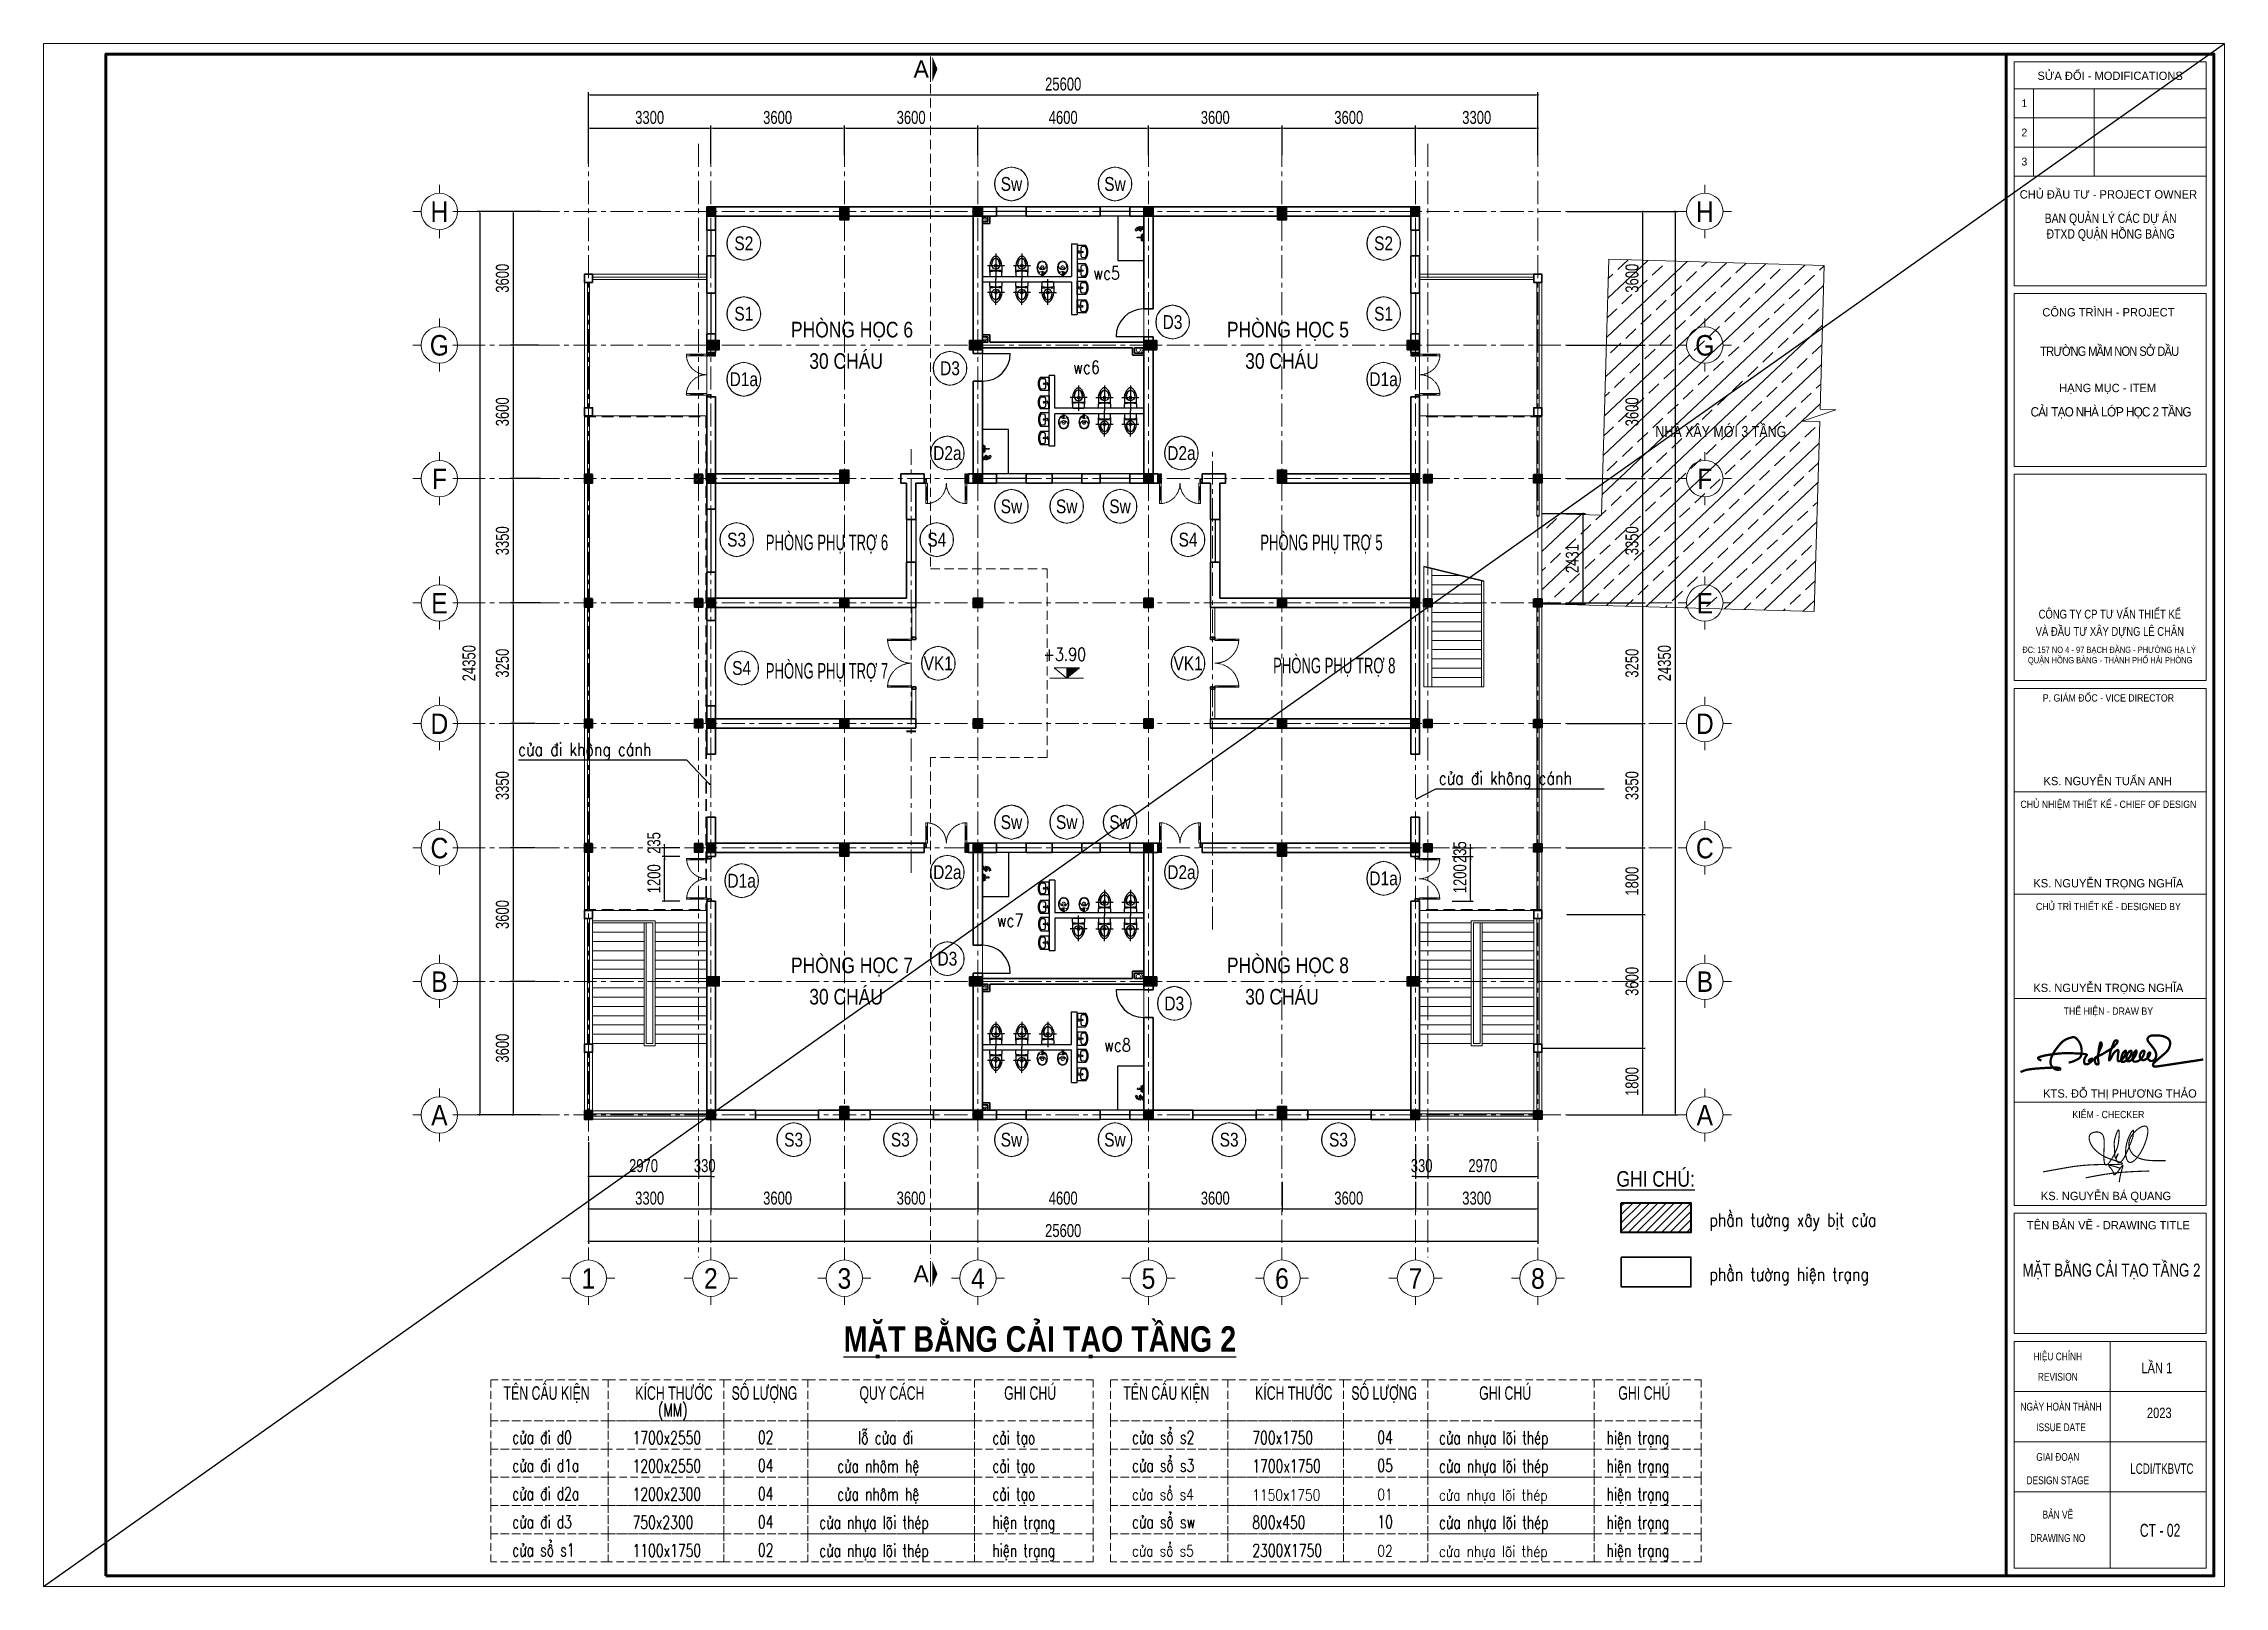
# Model space of a CAD drawing. Header units: millimetres. Extents: x -519517 to -431282, y -372679 to 113618.
# Drawn here: x -490082 to -431282, y -24243 to 17337 of the extents above; entities that cross this region are included whole.
import ezdxf
from ezdxf.enums import TextEntityAlignment as Align

# ---------------------------------------------------------------- set-up
doc = ezdxf.new("R2010")
doc.units = ezdxf.units.MM
doc.header["$LTSCALE"] = 5
for name, pattern in [('CENTER2', [28.575, 19.05, -3.175, 3.175, -3.175]), ('CENTERX2', [4, 2.5, -0.5, 0.5, -0.5]), ('DASHDOT', [1, 0.5, -0.25, 0, -0.25]), ('HIDDEN', [0.375, 0.25, -0.125]), ('HIDDEN2', [0.1875, 0.125, -0.0625]), ('HIDDENX2', [0.75, 0.5, -0.25])]:
    doc.linetypes.add(name, pattern=pattern)
doc.layers.get('0').update_dxf_attribs({"linetype": 'CENTER2'})
for name, color, linetype, lineweight in [('03', 252, 'Continuous', 30), ('08. Net Text', 3, 'Continuous', 13), ('BICO-4-NET CAT KT', 4, 'Continuous', 35), ('BICO-9-NÉT CỬA', 9, 'Continuous', 25), ('cat2', 22, 'Continuous', 30), ('hatch1', 136, 'Continuous', 9), ('Khungten_LCDI', 7, 'Continuous', 25), ('LC Dim', 8, 'Continuous', 18), ('LC Hatch', 252, 'Continuous', 9), ('LC ISO', 153, 'Continuous', 13), ('LC Khac', 4, 'Continuous', 9), ('LC MANH DUT', 35, 'HIDDEN', 5), ('LC Net dam 1', 30, 'Continuous', 30), ('LC Net dam2', 6, 'Continuous', 40), ('LC Net khuat', 4, 'HIDDEN', 13), ('LC Net manh', 9, 'Continuous', 5), ('LC Net thay', 7, 'Continuous', 25), ('LC Net truc', 79, 'DASHDOT', 13), ('LC Text1', 3, 'Continuous', 20), ('LC Text2', 7, 'Continuous', 25), ('manh1', 67, 'Continuous', 13), ('NOITHAT', 125, 'Continuous', 13), ('thay1', 63, 'Continuous', 18)]:
    doc.layers.add(name, color=color, linetype=linetype, lineweight=lineweight)
for name, color, linetype in [('1-KYHIEU', 1, 'Continuous'), ('1-NETMANH', 250, 'Continuous'), ('TEXT', 42, 'Continuous')]:
    doc.layers.add(name, color=color, linetype=linetype)
doc.layers.add('KCS_Plotter', color=11, linetype='Continuous', plot=False)
doc.styles.add('General text 2', font='arial.ttf')
doc.styles.add('HOATBIF', font='hoatbif.shx', dxfattribs={"width": 0.75})
doc.styles.add('Khungten', font='VHAVAN.TTF', dxfattribs={"width": 0.9, "height": 5000})
doc.styles.add('LC 1', font='VHAVANB.TTF')
doc.styles.add('LC 2', font='VHARIALN.TTF', dxfattribs={"width": 0.7})
doc.styles.add('LC 3', font='vnsimli.shx', dxfattribs={"width": 0.75})
doc.styles.add('LC3', font='VHARIALB.TTF', dxfattribs={"width": 0.8})
doc.styles.add('T1', font='Vnsimli.shx', dxfattribs={"width": 0.8})
doc.styles.add('T2', font='VHARIAL.TTF', dxfattribs={"width": 0.8})
doc.styles.add('Text Khung Ten', font='VHAVAN.TTF')
doc.styles.add('Title', font='VHBLACK.TTF')
doc.styles.add('VnAvantH', font='VHAVANB.TTF', dxfattribs={"width": 0.6})
doc.dimstyles.new('Copy of 1-110', dxfattribs={"dimscale": 110, "dimtxt": 2.5, "dimasz": 0.35, "dimexe": 0.5, "dimexo": 0, "dimgap": 0.8, "dimtad": 1, "dimdec": 0, "dimzin": 0, "dimdsep": 46, "dimtxsty": 'HOATBIF', "dimblk1": 'DOT', "dimblk2": 'DOT', "dimsah": 1, "dimcen": -1, "dimdle": 1, "dimclrd": 256, "dimclre": 256, "dimclrt": 4, "dimadec": 3, "dimazin": 2, "dimtfac": 0.333333, "dimtdec": 0, "dimtix": 1, "dimtmove": 2, "dimatfit": 3, "dimldrblk": 'DOT', "dimfxl": 1, "dimtvp": 0.833333, "dimtolj": 1, "dimtzin": 0, "dimarcsym": 0})
pattern_1 = [(315, (-499563.386, -457468.334), (22.4506403, 22.4506403), []), (45, (-499563.386, -457468.334), (-22.4506403, 22.4506403), [])]

msp = doc.modelspace()

# ---------------------------------------------------------------- texts
at = {"ltscale": 2, "style": 'LC 1'}
for p in [(-466418.6, 16651.1), (-466418.6, -15819.8)]:
    msp.add_attdef('A', text='A', height=462.5, dxfattribs=at).set_placement(p, align=Align.MIDDLE_CENTER)
at = {"layer": 'LC Text1', "ltscale": 0.2, "style": 'LC 1', "width": 0.9}
for s, p in [('h', (-479410.3, 12363)), ('h', (-445290.9, 12363)), ('g', (-479410.3, 8763)), ('g', (-445290.9, 8763)), ('f', (-479410.3, 5163)), ('f', (-445290.9, 5163)), ('e', (-479410.3, 1813)), ('e', (-445290.9, 1813)), ('d', (-479410.3, -1437)), ('d', (-445290.9, -1437)), ('c', (-479410.3, -4787)), ('c', (-445290.9, -4787)), ('b', (-479410.3, -8387)), ('b', (-445290.9, -8387)), ('a', (-479410.3, -11987)), ('a', (-445290.9, -11987)), ('1', (-475391.3, -16387)), ('2', (-472091.3, -16387)), ('3', (-468491.3, -16387)), ('4', (-464891.3, -16387)), ('5', (-460291.3, -16387)), ('6', (-456691.3, -16387)), ('7', (-453091.3, -16387)), ('8', (-449791.3, -16387))]:
    msp.add_text(s, height=553, dxfattribs=at).set_placement(p, align=Align.BOTTOM_CENTER)
at = {"layer": 'LC Text1', "color": 3, "style": 'LC 3', "width": 0.8}
for s, p in [('wc5', (-461420.1, 10976.3)), ('wc6', (-461962.5, 8439.4)), ('wc7', (-464022.8, -6468.8)), ('wc8', (-461128.3, -9828.9))]:
    msp.add_text(s, height=350.41, dxfattribs=at).set_placement(p, align=Align.CENTER)
at = {"layer": 'LC Text1', "color": 3, "style": 'LC 3'}
for s, height, width, p in [('cöa ®i kh«ng c¸nh', 350.406, 0.8, (-477287.2, -1861.1)), ('cöa ®i kh«ng c¸nh', 350.406, 0.8, (-452466.6, -2632.1)), ('phÇn t\xadêng x©y bÞt cöa', 350.406, 0.8, (-445168.8, -14540.1)), ('phÇn t\xadêng hiÖn tr¹ng', 350.406, 0.8, (-445168.8, -16005.1)), ('(MM)', 347.63, 0.7, (-473515.9, -19664.8)), ('lç cöa ®i', 347.63, 0.7, (-468121.5, -20411.9)), ('cöa sæ s2', 347.63, 0.7, (-460735.6, -20399.6)), ('cöa ®i d0', 347.63, 0.7, (-477445.4, -20399.6)), ('1700x2550', 347.63, 0.7, (-474200.4, -20411.9)), ('02', 347.63, 0.7, (-470822.3, -20399.6)), ('c¶i t¹o', 347.63, 0.7, (-464500.2, -20411.9)), ('700x1750', 347.63, 0.7, (-457490.6, -20411.9)), ('04', 347.63, 0.7, (-454119.4, -20399.6)), ('cöa nhùa lâi thÐp', 347.625, 0.7, (-452458.6, -20411.9)), ('hiÖn tr¹ng', 347.63, 0.7, (-447941.1, -20411.9)), ('cöa ®i d1a', 347.63, 0.7, (-477445.4, -21159.2)), ('1200x2550', 347.63, 0.7, (-474200.4, -21171.5)), ('04', 347.63, 0.7, (-470822.3, -21159.2)), ('cöa nh«m hÖ', 347.625, 0.7, (-468684.1, -21171.5)), ('c¶i t¹o', 347.63, 0.7, (-464500.2, -21171.5)), ('cöa sæ s3', 347.63, 0.7, (-460735.6, -21159.2)), ('1700x1750', 347.63, 0.7, (-457490.6, -21171.5)), ('05', 347.63, 0.7, (-454119.4, -21159.2)), ('cöa nhùa lâi thÐp', 347.625, 0.7, (-452458.6, -21171.5)), ('hiÖn tr¹ng', 347.63, 0.7, (-447941.1, -21171.5)), ('cöa ®i d2a', 347.63, 0.7, (-477445.4, -21918.7)), ('1200x2300', 347.63, 0.7, (-474200.4, -21931.1)), ('04', 347.63, 0.7, (-470822.3, -21918.7)), ('cöa nh«m hÖ', 347.625, 0.7, (-468684.1, -21931.1)), ('c¶i t¹o', 347.63, 0.7, (-464500.2, -21931.1)), ('cöa sæ s4', 302.02, 0.8, (-460735.6, -21918.7)), ('1150x1750', 302.02, 0.8, (-457490.6, -21931.1)), ('01', 302.02, 0.8, (-454119.4, -21918.7)), ('cöa nhùa lâi thÐp', 302.024, 0.8, (-452458.6, -21931.1)), ('hiÖn tr¹ng', 347.63, 0.7, (-447941.1, -21931.1)), ('cöa ®i d3', 347.63, 0.7, (-477445.4, -22678.3)), ('750x2300', 347.63, 0.7, (-474200.4, -22690.6)), ('04', 347.63, 0.7, (-470822.3, -22678.3)), ('cöa nhùa lâi thÐp', 347.625, 0.7, (-469168.4, -22690.6)), ('hiÖn tr¹ng', 347.63, 0.7, (-464500.2, -22690.6)), ('cöa sæ sw', 347.63, 0.7, (-460735.6, -22678.3)), ('800x450', 347.63, 0.7, (-457490.6, -22690.6)), ('10', 347.63, 0.7, (-454119.4, -22678.3)), ('cöa nhùa lâi thÐp', 347.625, 0.7, (-452458.6, -22690.6)), ('hiÖn tr¹ng', 347.63, 0.7, (-447941.1, -22690.6)), ('cöa sæ s1', 347.63, 0.7, (-477445.4, -23437.9)), ('1100x1750', 347.63, 0.7, (-474200.4, -23450.2)), ('02', 347.63, 0.7, (-470822.3, -23437.9)), ('cöa nhùa lâi thÐp', 347.625, 0.7, (-469168.4, -23450.2)), ('hiÖn tr¹ng', 347.63, 0.7, (-464500.2, -23450.2)), ('cöa sæ s5', 302.02, 0.8, (-460735.6, -23437.9)), ('2300X1750', 347.63, 0.7, (-457490.6, -23450.2)), ('02', 302.02, 0.8, (-454119.4, -23437.9)), ('cöa nhùa lâi thÐp', 302.024, 0.8, (-452458.6, -23450.2)), ('hiÖn tr¹ng', 347.63, 0.7, (-447941.1, -23450.2))]:
    msp.add_text(s, height=height, dxfattribs=dict(at, width=width)).set_placement(p)
at = {"layer": 'LC Text2', "style": 'T2'}
for s, height, width, p in [('phßng häc 6', 420.488, 0.8, (-468284.9, 9418.1)), ('phßng häc 5', 420.488, 0.8, (-456531.4, 9418.1)), ('30 ch¸u', 420.49, 0.8, (-468444.7, 8571.9)), ('30 ch¸u', 420.49, 0.8, (-456691.3, 8571.9)), ('phßng phô trî 6', 420.488, 0.6, (-468960.6, 3684.3)), ('phßng phô trî 5', 420.488, 0.6, (-455626.8, 3684.3)), ('phßng phô trî 8', 420.488, 0.6, (-455281.4, 365.4)), ('phßng häc 7', 420.488, 0.8, (-468284.9, -7715.5)), ('phßng häc 8', 420.488, 0.8, (-456531.4, -7715.5)), ('30 ch¸u', 420.49, 0.8, (-468444.7, -8561.7)), ('30 ch¸u', 420.49, 0.8, (-456691.3, -8561.7))]:
    msp.add_text(s, height=height, dxfattribs=dict(at, width=width)).set_placement(p, align=Align.CENTER)
at = {"layer": 'LC Text2', "style": 'T2', "width": 0.8}
for s, height, p in [('nhµ x©y míi 3 tÇng', 300, (-446622.9, 6732.1)), ('%%Ughi chó:', 420.488, (-447673.2, -13471.4))]:
    msp.add_text(s, height=height, dxfattribs=at).set_placement(p)
at = {"layer": 'LC Text2', "lineweight": -2, "style": 'LC 2', "width": 0.8}
for s, height, p in [('tªn cÊu kiÖn', 362.429, (-477680.7, -19213.7)), ('kÝch th\xadíc', 362.43, (-474127.3, -19213.7)), ('sè l\xadîng', 362.43, (-471530.8, -19213.7)), ('quy c¸ch', 362.43, (-468084.6, -19213.7)), ('ghi chó', 362.43, (-464182.4, -19213.7)), ('tªn cÊu kiÖn', 362.429, (-460970.9, -19213.7)), ('kÝch th\xadíc', 362.43, (-457417.5, -19213.7)), ('sè l\xadîng', 362.43, (-454821, -19213.7)), ('ghi chó', 362.43, (-451374.8, -19213.7)), ('ghi chó', 362.43, (-447623.3, -19213.7))]:
    msp.add_text(s, height=height, dxfattribs=at).set_placement(p)

# ---------------------------------------------------------------- blocks, each defined once
blk = doc.blocks.new('A$C442A5462')
for p, q in [((265, 143, -500), (283, 143, -500)), ((265, 114, -500), (265, 143, -500)), ((324, 114, -500), (265, 114, -500)), ((270, 114, -500), (270, 143, -500)), ((283, 133, -500), (287, 172, -500)), ((298, 172, -500), (287, 172, -500)), ((304, 133, -500), (298, 172, -500)), ((304, 143, -500), (324, 143, -500)), ((320, 143, -500), (320, 114, -500)), ((324, 143, -500), (324, 114, -500)), ((355, 139, -500), (324, 139, -500)), ((355, 117, -500), (324, 117, -500)), ((355, 108, -500), (355, 150, -500)), ((367, 162, -500), (369, 162, -500)), ((369, 96, -500), (367, 96, -500))]:
    blk.add_line(p, q)
at = {"elevation": -500}
for points in [[(332, 139, 0.088181), (321, 171, 0.106057), (284, 213, 0.085827), (232, 240, 0.075509), (167, 250, 0.075509), (101, 240, 0.085827), (49, 213, 0.106057), (12, 171, 0.126726), (0, 125, 0.126726), (12, 79, 0.106057), (49, 37, 0.085827), (101, 10, 0.075509), (167, 0, 0.075509)], [(282, 196, 0.017476), (275, 201, 0.085827), (228, 226, 0.075509), (167, 235, 0.075509), (105, 226, 0.072574), (65, 206, 0.039619)], [(65, 44, 0.072574), (105, 24, 0.075509), (167, 15, 0.075509)], [(167, 0, 0.075509), (232, 10, 0.085827), (284, 37, 0.106057), (321, 79, 0.106073), (333, 117, 0.126726)], [(167, 15, 0.075509), (228, 24, 0.085827), (275, 49, 0.017476), (282, 54, 0.126726)]]:
    blk.add_lwpolyline(points, format="xyb", dxfattribs=at)
for centre, radius in [((114, 125, -500), 95.1), ((178, 128, -500), 23.1)]:
    blk.add_circle(centre, radius)
for centre, radius, start, end in [((141, 131, -500), 26.6, 129.8111, 184.9288), ((141, 126, -500), 26.6, 175.0712, 230.1889), ((189, 73, -500), 102, 86.446, 129.8111), ((189, 184, -500), 102, 230.1889, 275.818), ((345, 125, -500), 95.1, 131.563, 228.437), ((294, 133, -500), 15.2, 136.8143, 43.1857), ((294, 133, -500), 10.6, 180, 0), ((367, 150, -500), 12.2, 90, 180), ((367, 108, -500), 12.2, 180, 270)]:
    blk.add_arc(centre, radius, start, end)
blk = doc.blocks.new('lavabo7')
for p, q in [((-265, 20), (0, 20)), ((-36, 80), (-14, 179)), ((-25, 62), (-36, 80)), ((-34, 216), (34, 216)), ((0, 62), (-25, 62)), ((-14, 179), (0, 179)), ((0, 182), (0, 250)), ((14, 179), (0, 179)), ((0, 62), (25, 62)), ((265, 20), (0, 20)), ((36, 80), (14, 179)), ((25, 62), (36, 80))]:
    blk.add_line(p, q)
blk.add_lwpolyline([(0, 0), (265, 0), (265, 335, 0.2674), (250, 361, 0.128929), (0, 430, 0.128929), (-250, 361, 0.2674), (-265, 335), (-265, 0)], format="xyb", close=True)
for points in [[(1, 390, 0.110412), (-200, 343, 0.310359), (-216, 313), (-206, 187, 0.356533), (-179, 159, 0.015229), (-21, 146)], [(21, 146, 0.015229), (179, 159, 0.356533), (206, 187), (216, 313, 0.310359), (200, 343, 0.110412), (-1, 390, 0.110412)]]:
    blk.add_lwpolyline(points, format="xyb")
at = {"const_width": 18}
for points in [[(-68, 79, -1), (-50, 79, -1)], [(68, 79, 1), (50, 79, 1)]]:
    blk.add_lwpolyline(points, format="xyb", close=True, dxfattribs=at)
for radius in [22.8, 12.8]:
    blk.add_circle((0, 216), radius)
blk = doc.blocks.new('mb-xibet3')
for p, q in [((185, 0), (-185, 0)), ((-210, -25), (-210, -134)), ((-210, -370), (-210, -134)), ((-210, -215), (0, -200)), ((-179, -169), (-118, -176)), ((50, -710), (-50, -710)), ((0, -200), (210, -215)), ((118, -176), (179, -169)), ((210, -134), (210, -25)), ((210, -134), (210, -370))]:
    blk.add_line(p, q)
blk.add_circle((0, -370), 45)
for centre, radius, start, end in [((-185, -25), 25, 90, 180), ((-175, -134), 35, 180, 263.21103), ((240, -366), 450, 180.55122, 229.85103), ((0, -410), 150, 357.12987, 182.87013), ((194, -405), 345, 182.08214, 195.89313), ((99, -432), 245, 195.89313, 214.5044), ((15, -410), 150, 92.86128, 182.87013), ((209, -405), 345, 182.08214, 195.89313), ((114, -432), 245, 195.89313, 214.5044), ((0, 817), 1000, 263.21103, 276.78897), ((38, -474), 172, 214.5044, 238.92745), ((53, -474), 172, 214.5044, 238.92745), ((0, -537), 97.7, 238.92745, 270), ((10, -370), 45, 96.37937, 263.62063), ((15, -537), 97.7, 238.92745, 265.5985), ((0, -537), 97.7, 270, 301.07255), ((-240, -366), 450, 310.14897, 359.44878), ((-38, -474), 172, 301.07255, 325.4956), ((-99, -432), 245, 325.4956, 344.10687), ((-194, -405), 345, 344.10687, 357.91786), ((175, -134), 35, 276.78897, 0), ((185, -25), 25, 0, 90)]:
    blk.add_arc(centre, radius, start, end)
at = {"layer": '1-NETMANH'}
for p, q in [((0, -802), (0, 95)), ((-300, -370), (300, -370))]:
    blk.add_line(p, q, dxfattribs=at)
blk = doc.blocks.new('Vt03')
at = {"color": 0}
for p, q in [((33, 60), (73, 60)), ((172, 12), (33, 16)), ((33, 16), (33, -11)), ((45, 16), (45, 42)), ((53, 80), (53, 40)), ((61, 15), (61, 42)), ((125, 280), (129, 294)), ((182, 227), (168, 215)), ((221, 192), (198, 180)), ((33, -11), (172, -7)), ((33, -60), (73, -60)), ((45, -42), (45, -11)), ((53, -40), (53, -80)), ((61, -42), (61, -10))]:
    blk.add_line(p, q, dxfattribs=at)
for points in [[(0, -100), (0, 100), (26, 100), (26, -100)], [(7, 309), (7, 268), (14, 268), (14, 309)], [(26, 13), (26, -7), (33, -7), (33, 13)]]:
    blk.add_lwpolyline(points, close=True, dxfattribs=at)
blk.add_lwpolyline([(12, 289, -1.296082), (34, 259, -1.917127), (36, 270, -0.167053), (49, 238, -1.448302), (30, 244, -0.673139), (85, 228, -0.486099), (61, 204, -1.074451), (67, 232, -0.361514), (101, 182, -1.428906), (80, 192, -0.287584), (119, 201, -1.502211), (109, 190, -0.316107), (116, 228, -1.315856), (125, 213, -0.643473), (103, 240, -0.070392), (116, 258, -0.515207), (128, 256, -1.801469), (107, 258, 0.730196), (91, 279, -2.626927), (97, 289, 0.91518), (113, 291, 0.978175), (109, 291, 0.823089), (127, 287, -1.030732)], format="xyb", dxfattribs=at)
for centre, radius in [((53, 60), 20), ((53, 60), 12), ((53, -60), 20), ((53, -60), 12)]:
    blk.add_circle(centre, radius, dxfattribs=at)
for centre, radius, start, end in [((98, 194), 89.8, 21.32851, 72.4278), ((101, 167), 130, 16.31769, 77.88983), ((220, 229), 54.3, 194.40646, 245.2427), ((172, 2), 9.94, 270, 90), ((216, 201), 10.4, 297.09419, 16.31769)]:
    blk.add_arc(centre, radius, start, end, dxfattribs=at)
blk = doc.blocks.new('NGUYEN BA QUANG')
at = {"layer": 'LC ISO', "const_width": 54}
for points in [[(-3416, -557, -0.0010233), (-2231, -345, -0.0083849), (-1869, -289, -0.0261139), (-905, -212, -0.0071659), (-491, -205, 0.0017735), (-49, -203, 0.0097361), (200, -197, 0.025773), (331, -186, 0.0544649), (383, -173, 0.09183), (397, -166, 0.3862622), (399, -152, 0.1297931), (379, -135, 0.0368009), (321, -108, 0.0161279), (184, -59, -0.0067357), (-183, 62, -0.0239236), (-416, 154, -0.0467855), (-684, 310, -0.0415094), (-918, 503, -0.092678), (-1136, 813, -0.0777785), (-1199, 1035, -0.0701065), (-1196, 1141, -0.2015724), (-1106, 1286, -0.0918868), (-982, 1343, -0.1188506), (-732, 1351, -0.227561), (-543, 1208, -0.0557164), (-508, 1121, -0.0357413), (-487, 1019, -0.0227565), (-478, 904, -0.0186777), (-477, 714, 0.0053615), (-493, 294, 0.0225006), (-487, 25, 0.0249561), (-474, -85, 0.051878), (-451, -169, 0.0840037), (-427, -209, 0.302699), (-372, -224, 0.0910284), (-331, -204, 0.0457694), (-285, -164, 0.0314074), (-218, -87, 0.0264732), (-114, 66, 0.0388783), (124, 530, 0.0633875), (207, 831, 0.0303767), (243, 1236, 0.019395), (241, 1350, 0.050857), (231, 1429, 0.0892589), (221, 1451, 0.4461927), (202, 1454, 0.0896702), (185, 1438, 0.0483152), (156, 1388, 0.0245678), (114, 1288, 0.037087), (24, 971, 0.0681105), (7, 722, 0.0074038), (19, 571, -0.0098205), (27, 442, 0.0137748), (38, 214, 0.0239914), (46, 154, 0.0686415), (58, 113, 0.1684949), (71, 99, 0.190472), (82, 99, 0.1357526), (102, 116, 0.0425465), (133, 165, 0.0372468), (185, 280, 0.0834618), (192, 310, 0.7523962), (189, 311, 0.0771033), (170, 286, 0.0677775), (106, 135, 0.0796422), (97, 52, 0.0761501), (107, 12, 0.0908181), (168, -77, 0.1629919), (233, -111, 0.1345346), (287, -101, 0.0461347), (315, -85, 0.0588999), (372, -33, 0.0334464), (431, 44, 0.0204929), (492, 142, 0.0189308), (584, 325, 0.0123147), (712, 617, 0.006262), (906, 1114)], [(906, 1114, 0.0068212), (929, 1272, 0.0117745), (937, 1340, 0.0262664), (938, 1394, 0.0521035), (935, 1423, 0.0767832), (930, 1436, 0.1639711), (923, 1442, 0.1700422), (914, 1442, 0.0804787), (902, 1436, 0.05585), (881, 1417, 0.0310563), (847, 1375, 0.0252032), (791, 1286, 0.116129), (556, 476, 0.0619741), (575, 166, 0.0453647), (610, 47, 0.0706763), (660, -41, 0.0914148), (710, -86, 0.1469051), (783, -104, 0.0684475), (833, -95, 0.0496358), (885, -72, 0.0539859), (978, -6, 0.0292093), (1056, 69, 0.0213044), (1134, 162, 0.0254909), (1250, 329, 0.0688733), (1561, 1027, 0.0177299), (1596, 1171, 0.0376973), (1624, 1368, 0.0290371), (1623, 1453, 0.0428799), (1613, 1525, 0.0667264), (1590, 1583, 0.1004946), (1556, 1623, 0.1118715), (1508, 1644, 0.0546311), (1469, 1647, 0.0411791), (1426, 1643, 0.04561), (1355, 1623, 0.0496701), (1225, 1558, 0.1094288), (829, 1164, 0.0504697), (753, 1012, 0.3681263), (1079, 156, 0.0406548), (1223, 90, 0.031441), (1383, 42, 0.0235031), (1557, 9, 0.0170839), (1742, -10, 0.0119355), (1936, -19, 0.0091334), (2206, -21, 0.0029154), (2480, -16)], [(-1368, -847, -0.0040515), (-800, -737, -0.0263843), (342, -582, -0.0063389), (726, -556, -0.0042152), (1111, -537, -0.0026292), (1689, -517)], [(274, -380, 0.0025836), (99, -322, 0.0048292), (-9, -289, 0.0095493), (-104, -262, 0.0201896), (-180, -245, 0.0203908), (-210, -242, 0.0377921), (-233, -241, 0.0838906), (-249, -244, 0.1298664), (-256, -250, 0.1706473), (-258, -257, 0.0741418), (-257, -264, 0.0433302), (-253, -271, 0.0389821), (-240, -290, 0.0183814), (-209, -327, -0.0061446), (-155, -388, -0.0171614), (-112, -442, -0.0291793), (-72, -502, -0.0562767), (-39, -577, -0.0254161), (-31, -610, -0.0032474), (-24, -652, 0.0333155), (-18, -677, 0.0556315), (-12, -689, 0.0875211), (-5, -698, 0.1582798), (8, -703, 0.0777698), (18, -702, 0.0514953), (30, -698, 0.0483803), (50, -685, 0.02792), (72, -667, 0.0212153), (104, -635, 0.0127575), (138, -596, 0.0113536), (192, -528, 0.0059453), (265, -430, -0.0079036), (360, -301, -0.0114833), (384, -270, -0.0278225), (404, -249, -0.066961), (415, -240, -0.1235452), (420, -238, -0.2485841), (424, -240, -0.1208396), (426, -246, -0.0645966), (426, -260, -0.0270083), (421, -289, -0.0113062), (411, -326, -0.0070848), (384, -419, 0.0077733), (340, -569, 0.0316199), (266, -923, 0.0047948), (248, -1055)]]:
    blk.add_lwpolyline(points, format="xyb", dxfattribs=at)
blk = doc.blocks.new('CK THAO')
at = {"layer": 'LC ISO', "const_width": 60}
for points in [[(21873, -82516), (21924, -82491), (21950, -82481), (21969, -82474), (21981, -82470), (21991, -82467), (22001, -82464), (22014, -82461), (22025, -82458), (22037, -82455), (22057, -82451), (22068, -82449), (22080, -82446), (22097, -82444), (22129, -82439), (22159, -82435), (22189, -82431), (22205, -82429), (22225, -82427), (22244, -82425), (22262, -82424), (22280, -82422), (22304, -82420), (22336, -82418), (22363, -82416), (22376, -82415), (22394, -82414), (22448, -82411), (22470, -82409), (22494, -82408), (22518, -82406), (22535, -82405), (22561, -82404), (22595, -82402), (22630, -82401), (22651, -82400), (22666, -82399), (22681, -82399), (22688, -82398), (22696, -82398), (22704, -82398), (22709, -82398), (22715, -82397), (22721, -82397), (22729, -82397), (22736, -82397), (22743, -82397), (22749, -82397), (22755, -82397), (22768, -82397), (22776, -82396), (22788, -82396), (22796, -82396), (22808, -82396), (22817, -82396), (22822, -82396), (22831, -82396), (22831, -82396), (22843, -82397), (22860, -82399), (22875, -82401), (22885, -82403), (22888, -82404), (22889, -82405), (22889, -82405), (22892, -82406), (22893, -82407), (22895, -82408), (22897, -82409), (22899, -82410), (22900, -82411), (22902, -82412), (22902, -82412), (22903, -82413), (22903, -82413), (22905, -82415), (22906, -82417), (22907, -82418), (22908, -82420), (22910, -82422), (22910, -82422), (22910, -82424), (22911, -82426), (22912, -82426), (22912, -82427), (22912, -82428), (22912, -82428), (22912, -82428), (22912, -82428), (22912, -82429), (22912, -82430), (22912, -82431), (22912, -82432), (22912, -82433), (22912, -82434), (22912, -82434), (22911, -82435), (22911, -82435), (22911, -82436), (22910, -82437), (22910, -82438), (22910, -82438), (22909, -82439), (22908, -82439), (22908, -82440), (22907, -82440), (22907, -82441), (22906, -82441), (22906, -82441), (22905, -82442), (22904, -82442), (22904, -82443), (22903, -82443), (22903, -82443), (22902, -82444), (22900, -82444), (22899, -82445), (22898, -82445), (22896, -82446), (22892, -82447), (22887, -82449), (22882, -82450), (22873, -82451), (22868, -82452), (22860, -82453), (22855, -82453), (22848, -82453), (22835, -82453), (22823, -82451), (22809, -82448), (22799, -82445), (22785, -82439), (22776, -82434), (22768, -82430), (22755, -82423), (22743, -82415), (22731, -82406), (22721, -82397), (22703, -82379), (22695, -82369), (22680, -82346), (22670, -82324), (22663, -82303), (22659, -82280), (22659, -82280), (22657, -82245), (22658, -82222), (22662, -82195), (22670, -82159), (22679, -82133), (22693, -82098), (22717, -82048), (22728, -82027), (22764, -81967), (22796, -81921), (22796, -81921), (22828, -81879), (22852, -81849), (22866, -81831), (22866, -81831), (22886, -81808), (22886, -81808), (22906, -81785), (22906, -81785), (22924, -81765), (22924, -81765), (22943, -81746), (22954, -81735), (22968, -81723), (22980, -81713), (22992, -81703), (23007, -81692), (23019, -81684), (23033, -81675), (23047, -81667), (23068, -81656), (23085, -81648), (23105, -81640), (23127, -81632), (23144, -81626), (23161, -81621), (23174, -81617), (23188, -81613), (23204, -81609), (23222, -81604), (23232, -81602), (23239, -81602), (23239, -81602), (23240, -81601), (23242, -81601), (23243, -81601), (23245, -81601), (23246, -81601), (23247, -81601), (23249, -81601), (23250, -81600), (23250, -81600), (23251, -81600), (23251, -81600), (23255, -81600), (23258, -81600), (23263, -81600), (23264, -81601), (23264, -81601), (23268, -81601), (23277, -81602), (23286, -81604), (23310, -81616), (23317, -81621), (23326, -81629), (23336, -81638), (23344, -81647), (23351, -81653), (23358, -81662), (23375, -81681), (23383, -81692), (23393, -81706), (23401, -81717), (23417, -81744), (23426, -81760), (23440, -81790), (23448, -81811), (23456, -81838), (23456, -81838), (23467, -81893), (23472, -81943), (23472, -81958), (23472, -81982), (23471, -81997), (23469, -82024), (23468, -82035), (23465, -82053), (23465, -82053), (23459, -82078), (23459, -82078), (23451, -82101), (23424, -82139), (23401, -82158), (23372, -82176), (23348, -82189), (23348, -82189), (23295, -82214), (23256, -82231), (23196, -82252), (23154, -82259), (23134, -82259)], [(25205, -81700), (25201, -81692), (25196, -81679), (25194, -81670), (25193, -81661), (25193, -81652), (25195, -81642), (25199, -81632), (25203, -81623), (25206, -81617), (25212, -81609), (25217, -81603), (25224, -81596), (25234, -81587), (25242, -81581), (25251, -81576)], [(25242, -81581), (25260, -81571), (25284, -81562), (25309, -81557), (25341, -81554), (25378, -81554), (25412, -81554), (25450, -81555)], [(25450, -81555), (25511, -81558), (25568, -81566), (25603, -81574), (25642, -81588), (25683, -81607), (25715, -81625), (25744, -81650), (25767, -81680), (25784, -81722), (25788, -81756), (25784, -81800), (25774, -81841), (25759, -81881), (25742, -81916), (25722, -81947), (25685, -81991), (25660, -82015), (25603, -82063), (25360, -82272), (25345, -82295), (25336, -82329), (25342, -82346)], [(23724, -82236), (23724, -82236), (23715, -82244), (23708, -82251), (23693, -82264), (23693, -82264), (23683, -82272), (23670, -82282), (23657, -82291), (23639, -82301), (23625, -82306), (23614, -82309), (23602, -82311), (23591, -82311), (23552, -82299), (23540, -82271), (23537, -82256), (23536, -82244), (23536, -82228), (23537, -82214), (23538, -82205), (23540, -82192), (23543, -82178), (23549, -82162), (23556, -82147), (23564, -82134), (23570, -82123), (23578, -82113), (23587, -82099), (23594, -82089), (23599, -82081), (23605, -82071), (23606, -82061), (23581, -82046), (23556, -82043), (23531, -82040), (23512, -82039), (23468, -82035), (23436, -82033), (23416, -82031), (23377, -82029), (23357, -82028), (23327, -82026), (23300, -82024), (23271, -82023), (23239, -82022), (23205, -82020), (23169, -82019), (23145, -82019), (23117, -82019), (23102, -82019), (23073, -82019), (23043, -82019), (23009, -82020), (22984, -82021), (22949, -82023), (22904, -82026), (22885, -82028), (22841, -82032), (22799, -82037), (22739, -82045), (22685, -82052), (22637, -82058), (22612, -82062), (22580, -82067), (22561, -82070), (22534, -82075), (22502, -82082), (22465, -82090), (22437, -82098), (22403, -82108), (22388, -82113), (22377, -82117), (22365, -82121), (22344, -82130), (22335, -82135), (22330, -82150), (22343, -82173), (22370, -82190), (22420, -82212)], [(23715, -82171), (23708, -82174), (23697, -82178), (23690, -82182), (23675, -82193), (23667, -82205), (23665, -82209), (23663, -82215), (23662, -82217), (23662, -82217), (23662, -82219), (23664, -82223), (23679, -82225), (23691, -82223)], [(23691, -82223), (23694, -82223), (23710, -82220), (23748, -82211), (23772, -82203), (23793, -82193), (23820, -82177), (23831, -82169), (23831, -82169), (23846, -82155)], [(23720, -82240), (23729, -82232), (23732, -82229), (23737, -82224), (23741, -82219), (23744, -82216), (23746, -82212), (23751, -82204), (23753, -82198), (23755, -82189), (23755, -82184), (23755, -82180), (23755, -82176), (23754, -82171), (23753, -82168), (23751, -82165), (23748, -82162), (23742, -82161), (23737, -82163), (23733, -82164), (23727, -82166), (23720, -82169), (23715, -82171)], [(23890, -82320), (23884, -82319), (23877, -82318), (23872, -82316), (23866, -82313), (23859, -82309), (23855, -82306), (23849, -82301), (23843, -82295), (23843, -82295), (23834, -82279), (23829, -82268), (23824, -82249), (23821, -82236), (23818, -82224), (23815, -82209), (23813, -82191), (23813, -82181), (23816, -82163), (23828, -82139), (23842, -82126), (23883, -82102), (23918, -82088), (23936, -82081)], [(23847, -82156), (23863, -82135), (23876, -82115), (23885, -82099), (23894, -82078), (23903, -82054), (23912, -82028), (23924, -81993), (23932, -81969), (23947, -81931), (23960, -81903), (23972, -81880), (23981, -81861), (23991, -81834), (23997, -81804), (23994, -81775), (23992, -81768), (23991, -81766), (23990, -81762), (23989, -81758), (23987, -81755), (23986, -81753), (23985, -81751), (23984, -81748), (23982, -81745), (23980, -81742), (23978, -81740), (23976, -81739), (23974, -81739), (23968, -81740), (23959, -81746), (23958, -81748), (23957, -81751), (23956, -81753), (23955, -81757), (23955, -81760), (23954, -81764), (23952, -81774), (23949, -81785), (23946, -81796), (23946, -81796), (23943, -81809), (23943, -81809), (23938, -81826), (23938, -81826), (23937, -81832), (23935, -81838), (23933, -81847), (23933, -81847), (23931, -81858)], [(23931, -81858), (23931, -81858), (23927, -81881), (23925, -81896), (23922, -81922), (23921, -81938), (23917, -81976), (23898, -82129), (23899, -82155), (23902, -82185), (23907, -82219), (23907, -82219), (23910, -82248), (23911, -82271), (23911, -82289), (23910, -82293), (23910, -82297), (23909, -82300), (23908, -82302), (23908, -82302), (23907, -82305), (23906, -82307), (23906, -82307), (23905, -82310), (23903, -82313), (23899, -82317), (23898, -82318), (23896, -82318), (23896, -82318), (23895, -82319), (23891, -82319), (23890, -82320)], [(23936, -82081), (23964, -82069), (23984, -82059), (24000, -82051), (24021, -82040), (24041, -82028), (24067, -82013), (24085, -82002), (24116, -81982), (24137, -81969), (24159, -81956), (24185, -81940), (24207, -81927), (24251, -81900), (24282, -81876), (24308, -81852), (24333, -81826), (24355, -81803)], [(24344, -81697), (24337, -81703), (24328, -81714), (24313, -81740), (24306, -81758), (24299, -81776), (24290, -81802), (24282, -81822), (24282, -81822), (24264, -81865), (24230, -81962), (24221, -81997), (24217, -82020), (24200, -82109), (24194, -82146), (24193, -82161), (24191, -82172), (24191, -82182), (24191, -82190), (24192, -82198), (24192, -82198), (24195, -82204), (24199, -82204), (24204, -82202), (24210, -82193), (24215, -82188), (24217, -82184), (24220, -82180), (24223, -82176), (24225, -82172), (24228, -82168), (24230, -82165), (24232, -82161), (24234, -82158), (24236, -82154), (24238, -82151)], [(24238, -82151), (24247, -82135), (24253, -82123), (24262, -82106), (24269, -82090), (24276, -82077), (24282, -82066), (24292, -82047), (24299, -82036), (24308, -82022), (24321, -82006), (24331, -81996), (24344, -81984), (24354, -81975), (24368, -81964), (24370, -81962), (24371, -81961), (24374, -81959), (24377, -81957), (24393, -81946), (24403, -81941), (24405, -81940), (24405, -81940), (24407, -81939), (24407, -81939), (24411, -81938), (24411, -81938), (24416, -81937), (24417, -81936), (24420, -81937), (24422, -81937), (24424, -81938), (24426, -81939), (24428, -81940), (24430, -81944), (24431, -81947), (24433, -81952), (24434, -81955), (24434, -81959), (24435, -81963)], [(24355, -81803), (24377, -81780), (24398, -81753), (24411, -81724), (24410, -81700), (24403, -81690), (24403, -81690), (24396, -81685), (24384, -81683), (24374, -81684), (24364, -81686), (24352, -81692), (24344, -81697), (24337, -81703)], [(24435, -81963), (24435, -81969), (24435, -81976), (24435, -81986), (24434, -81998), (24433, -82006), (24416, -82121), (24413, -82183), (24418, -82206)], [(24415, -82197), (24422, -82214), (24427, -82222), (24433, -82228), (24442, -82231), (24450, -82231), (24457, -82229), (24467, -82226), (24474, -82222), (24489, -82213), (24499, -82206), (24499, -82206), (24520, -82190), (24536, -82177), (24556, -82158), (24566, -82143), (24575, -82128), (24583, -82113), (24592, -82096), (24601, -82080), (24609, -82063), (24617, -82045), (24623, -82025), (24628, -82006), (24631, -81981), (24629, -81961), (24627, -81957), (24627, -81957), (24627, -81957), (24623, -81954), (24620, -81953), (24616, -81954), (24611, -81957), (24606, -81960), (24600, -81964), (24595, -81969), (24589, -81974), (24582, -81981), (24577, -81987), (24566, -81999), (24558, -82009), (24548, -82025), (24539, -82044), (24531, -82064), (24524, -82087), (24518, -82107), (24513, -82128), (24509, -82148), (24507, -82167), (24508, -82199), (24510, -82221), (24518, -82239), (24529, -82246), (24539, -82248), (24552, -82248), (24564, -82246), (24592, -82239), (24627, -82218), (24654, -82200), (24654, -82200), (24683, -82176), (24703, -82156), (24722, -82131), (24733, -82114), (24746, -82090), (24758, -82063), (24767, -82036), (24773, -82009), (24777, -81983), (24773, -81963), (24764, -81956), (24746, -81960), (24729, -81968), (24712, -81980), (24687, -82007), (24676, -82027), (24663, -82053), (24653, -82076), (24646, -82098), (24642, -82129), (24642, -82153), (24644, -82168), (24646, -82182), (24652, -82201), (24663, -82222), (24678, -82229), (24697, -82231), (24715, -82229), (24736, -82222), (24753, -82213)], [(24753, -82213), (24766, -82205), (24778, -82196), (24788, -82188), (24799, -82180), (24808, -82172), (24825, -82156), (24841, -82138), (24854, -82122), (24863, -82108), (24872, -82093), (24879, -82077), (24886, -82061), (24893, -82043), (24899, -82029), (24909, -82001), (24909, -81980), (24908, -81971), (24906, -81962), (24903, -81956), (24899, -81951), (24896, -81950), (24892, -81950), (24890, -81951), (24886, -81953), (24883, -81956), (24878, -81960), (24873, -81965), (24869, -81970), (24866, -81974), (24850, -82004)], [(24863, -81978), (24863, -81978), (24845, -82005), (24837, -82020), (24828, -82043), (24820, -82067), (24813, -82093), (24809, -82111), (24805, -82140), (24804, -82175), (24812, -82210), (24820, -82221), (24831, -82230), (24842, -82237), (24856, -82241), (24867, -82242)], [(24867, -82242), (24888, -82241), (24906, -82238), (24925, -82233), (24937, -82229), (24964, -82217), (24995, -82197), (25013, -82183), (25042, -82152), (25068, -82112), (25084, -82083), (25096, -82056), (25104, -82034), (25110, -82015), (25115, -81988), (25114, -81970), (25110, -81961), (25107, -81959), (25100, -81956), (25095, -81955), (25089, -81954), (25081, -81955), (25073, -81957), (25065, -81960), (25059, -81964), (25054, -81969), (25049, -81973), (25045, -81979)], [(25047, -81976), (25037, -81989), (25027, -82002), (25016, -82020), (25005, -82040), (24999, -82053), (24993, -82076), (24991, -82102), (24993, -82120), (24998, -82138)], [(24998, -82138), (24998, -82138), (25004, -82151), (25012, -82162), (25019, -82172), (25030, -82182), (25038, -82189), (25050, -82196), (25064, -82200), (25082, -82201), (25098, -82200), (25125, -82191), (25173, -82163), (25218, -82121), (25240, -82089), (25249, -82071), (25259, -82048), (25264, -82034), (25265, -82023), (25264, -82015), (25261, -82010), (25258, -82007), (25255, -82005), (25252, -82002), (25249, -82001), (25247, -82001), (25241, -82001), (25238, -82003), (25233, -82007), (25229, -82010), (25226, -82014), (25222, -82021)], [(25195, -82090), (25195, -82102), (25195, -82116), (25199, -82138), (25204, -82154), (25211, -82168), (25218, -82179), (25233, -82195), (25250, -82210), (25268, -82219), (25287, -82224), (25305, -82224), (25329, -82219), (25349, -82210), (25372, -82194), (25389, -82176), (25404, -82152), (25412, -82133), (25420, -82102), (25426, -82056), (25406, -81983), (25373, -81921), (25319, -81850), (25273, -81792), (25233, -81740), (25205, -81700)], [(25224, -82017), (25215, -82031), (25209, -82043), (25203, -82057), (25198, -82075), (25195, -82090)], [(25338, -82336), (25347, -82353), (25354, -82360), (25365, -82367), (25378, -82371), (25400, -82371), (25430, -82368), (25583, -82346), (26653, -82184)]]:
    blk.add_lwpolyline(points, dxfattribs=at)
blk = doc.blocks.new('lcdi fix')
at = {"layer": 'Defpoints', "lineweight": 0}
blk.add_lwpolyline([(-1200, -14850), (-1200, 14850), (40800, 14850), (40800, -14850)], close=True, dxfattribs=at)
at = {"layer": 'Khungten_LCDI', "color": 5, "lineweight": 60}
blk.add_line((36600, 14650), (36600, -14650), dxfattribs=at)
at = {"layer": 'Khungten_LCDI', "color": 5, "lineweight": 25}
blk.add_line((40600, -14650), (40600, 14650), dxfattribs=at)
at = {"layer": 'Khungten_LCDI', "color": 9, "lineweight": 15}
for p, q in [((36750, 13981), (40450, 13981)), ((37123, 13981), (37123, 12297)), ((38293, 13981), (38293, 12297)), ((36750, 13420), (40450, 13420)), ((36750, 12858), (40450, 12858)), ((36750, 12297), (40450, 12297)), ((38600, -10133), (38600, -14500)), ((40450, -11100), (36750, -11100)), ((40450, -12067), (36750, -12067)), ((40450, -13033), (36750, -13033))]:
    blk.add_line(p, q, dxfattribs=at)
at = {"layer": 'Khungten_LCDI', "color": 5, "lineweight": 60}
blk.add_lwpolyline([(0, -14650), (0, 14650), (40600, 14650), (40600, -14650)], close=True, dxfattribs=at)
at = {"layer": 'Khungten_LCDI', "color": 9, "lineweight": 15}
for points in [[(36750, 10190), (40450, 10190), (40450, 14500), (36750, 14500)], [(36750, 6712), (40450, 6712), (40450, 10040), (36750, 10040)], [(36750, 2587), (40450, 2587), (40450, 6562), (36750, 6562)], [(36750, 446), (40450, 446), (40450, 2437), (36750, 2437)], [(36750, -1522), (40450, -1522), (40450, 446), (36750, 446)], [(36750, -1522), (40450, -1522), (40450, -3535), (36750, -3535)], [(36750, -1522), (40450, -1522), (40450, -3535), (36750, -3535)], [(36750, -5526), (40450, -5526), (40450, -3535), (36750, -3535)], [(36750, -7517), (40450, -7517), (40450, -5526), (36750, -5526)], [(36750, -9983), (40450, -9983), (40450, -7667), (36750, -7667)], [(36750, -14500), (40450, -14500), (40450, -10133), (36750, -10133)]]:
    blk.add_lwpolyline(points, close=True, dxfattribs=at)
at = {"layer": 'LC Net dam 1'}
for name, p, xscale, yscale, zscale in [('CK THAO', (20771, 55798), 0.736210366573874, 0.736210366573874, 0.736210366573874), ('NGUYEN BA QUANG', (38676, -6647), 0.4, 0.4, 0.4)]:
    blk.add_blockref(name, p, dxfattribs=dict(at, xscale=xscale, yscale=yscale, zscale=zscale))
at = {"color": 7}
for s, style, p in [('söa ®æi - modifications', 'Khungten', (38600, 14151)), ('chñ ®Çu t\xad - project owner', 'Khungten', (38566, 11868)), ('c«ng tr×nh - PROJECT', 'Khungten', (38566, 9598)), ('h¹ng môc - item', 'Khungten', (38552, 8141)), ('ks. nguyÔn tuÊn anh', 'VnAvantH', (38553, 574)), ('ks. nguyÔn träng nghÜa', 'VnAvantH', (38565, -1394)), ('ks. nguyÔn träng nghÜa', 'VnAvantH', (38565, -3408)), ('ks. nguyÔn b¸ quang', 'VnAvantH', (38520, -7414)), ('tªn b¶n vÏ - drawing title', 'Khungten', (38566, -7977))]:
    blk.add_text(s, height=160, dxfattribs=dict(at, style=style)).set_placement(p, align=Align.CENTER)
for s, height, style, width, p in [('c«ng ty cp t\xad vÊn thiÕt kÕ', 170, 'Title', 0.8, (38594, 3782)), ('vµ ®Çu t\xad x©y dùng lª ch©n', 170, 'Title', 0.8, (38594, 3449)), ('P. gi¸m ®èc - VICE director', 140, 'Khungten', 0.9, (38566, 2184)), ('chñ nhiÖm thiÕt kÕ - chief of design', 140, 'Khungten', 0.9, (38566, 136)), ('chñ tr× thiÕt kÕ - designed by', 140, 'Khungten', 0.9, (38566, -1832)), ('thÓ hiÖn - draw by', 140, 'Khungten', 0.9, (38566, -3845)), ('kiÓm - checker', 140, 'Khungten', 0.9, (38566, -5836)), ('hiÖu chØnh', 150, 'Khungten', 0.8, (37592, -10499)), ('revision', 150, 'Khungten', 0.8, (37592, -10891)), ('ngµy hoµn thµnh', 150, 'Khungten', 0.8, (37654, -11466)), ('issue date', 150, 'Khungten', 0.8, (37654, -11862)), ('giai ®o¹n', 150, 'Khungten', 0.8, (37592, -12433)), (' lcdi/tkbvtc', 200, 'Title', 0.7, (39571, -12684)), ('design stage', 150, 'Khungten', 0.8, (37592, -12883)), ('b¶n vÏ', 150, 'Khungten', 0.8, (37592, -13544)), ('drawing nO', 150, 'Khungten', 0.8, (37592, -13994))]:
    blk.add_text(s, height=height, dxfattribs=dict(at, style=style, width=width)).set_placement(p, align=Align.CENTER)
at = {"color": 7, "style": 'VnAvantH'}
blk.add_text('kts. ®ç thÞ ph\xad¬ng th¶o ', height=160, dxfattribs=at).set_placement((37310, -5441))
at = {"color": 4, "char_height": 180, "attachment_point": 5, "style": 'Khungten'}
for s, insert, width in [('{\\f.VnArialH|b0|i0|c0|p34;\\W0.8;ban qu¶n lý c¸c dù ¸n \\P®txd quËn hång bµng}', (38609, 11313), 3619.87), ('{\\f.VnArialH|b0|i0|c0|p34;\\W0.85;\\T0.9;tr\xadêng mÇm non së dÇu}', (38582, 8927), 3712.56), ('{\\f.VnArialH|b0|i0|c0|p34;\\T0.9;c¶i t¹o nhµ líp häc 2 tÇng}', (38609, 7742), 3712.56)]:
    blk.add_mtext(s, dxfattribs=dict(at, insert=insert, width=width))
at = {"color": 7, "insert": (38600, 3241), "char_height": 120, "attachment_point": 2, "style": 'Khungten'}
blk.add_mtext_dynamic_manual_height_columns('®c: 157 no 4 - 97 b¹ch ®»ng - ph\xadêng h¹ lý   quËn hång bµng - thµnh phè h¶i phßng ', width=3421.65, gutter_width=25, heights=[0], dxfattribs=at)
at = {"color": 7, "style": 'Khungten', "width": 0.8}
for tag, p in [('REVISION', (39499, -10746)), ('NGAYHT', (39546, -11609))]:
    blk.add_attdef(tag, text='', height=200, dxfattribs=at).set_placement(p, align=Align.CENTER)
at = {"layer": '08. Net Text', "color": 7, "style": 'Text Khung Ten'}
blk.add_text('1', height=150, dxfattribs=at).set_placement((36892, 13627))
at = {"layer": '08. Net Text', "color": 7, "ltscale": 2, "style": 'Text Khung Ten'}
for s, p in [('2', (36892, 13065)), ('3', (36892, 12504))]:
    blk.add_text(s, height=150, dxfattribs=at).set_placement(p)
at = {"layer": 'LC Text1', "style": 'Title', "width": 3.882085}
for tag, p, p2 in [('TENBANVE1', (36913, -8886), (40339, -8886)), ('TENBANVE2', (36913, -9562), (40339, -9562))]:
    blk.add_attdef(tag, text='', height=250, dxfattribs=at).set_placement(p, p2, align=Align.FIT)
at = {"layer": 'LC Text1', "style": 'Title', "width": 0.7}
blk.add_attdef('SOBANVE', text='', height=250, dxfattribs=at).set_placement((39562, -13896), align=Align.CENTER)
blk = doc.blocks.new('DOT')
at = {"color": 0, "linetype": 'ByBlock'}
blk.add_line((-0.5, 0), (-1, 0), dxfattribs=at)
at = {"color": 0, "linetype": 'ByBlock', "const_width": 0.5}
blk.add_lwpolyline([(-0.25, 0, 1), (0.25, 0, 1)], format="xyb", close=True, dxfattribs=at)
blk = doc.blocks.new('*D171')
at = {"layer": 'Defpoints', "color": 0, "transparency": 16777216}
for p in [(-475391, -13113), (-472091, -13113), (-472091, -14068)]:
    blk.add_point(p, dxfattribs=at)
at = {"layer": 'LC Dim', "lineweight": -2, "transparency": 16777216}
for p, q in [((-475391, -13113), (-475391, -14138)), ((-472091, -13113), (-472091, -14138)), ((-475342, -14068), (-472140, -14068))]:
    blk.add_line(p, q, dxfattribs=at)
at = {"layer": 'LC Dim', "lineweight": -2, "transparency": 16777216, "xscale": 49, "yscale": 49, "zscale": 49, "rotation": 180}
blk.add_blockref('DOT', (-475391, -14068), dxfattribs=at)
at = {"layer": 'LC Dim', "lineweight": -2, "transparency": 16777216, "xscale": 49, "yscale": 49, "zscale": 49}
blk.add_blockref('DOT', (-472091, -14068), dxfattribs=at)
at = {"layer": 'LC Dim', "color": 4, "transparency": 16777216, "insert": (-473741, -13781), "char_height": 350, "attachment_point": 5, "style": 'HOATBIF'}
blk.add_mtext('\\A1;3300', dxfattribs=at)
blk = doc.blocks.new('_Dot')
at = {"color": 0, "linetype": 'ByBlock', "lineweight": -2}
blk.add_line((-0.5, 0), (-1, 0), dxfattribs=at)
at = {"color": 0, "linetype": 'ByBlock', "const_width": 0.5}
blk.add_lwpolyline([(-0.25, 0, 1), (0.25, 0, 1)], format="xyb", close=True, dxfattribs=at)
blk = doc.blocks.new('*D172')
at = {"layer": 'Defpoints', "color": 0, "transparency": 16777216}
for p in [(-472091, -13113), (-468491, -13338), (-468491, -14068)]:
    blk.add_point(p, dxfattribs=at)
at = {"layer": 'LC Dim', "lineweight": -2, "transparency": 16777216}
for p, q in [((-472091, -13113), (-472091, -14138)), ((-468491, -13338), (-468491, -14138)), ((-472042, -14068), (-468540, -14068))]:
    blk.add_line(p, q, dxfattribs=at)
at = {"layer": 'LC Dim', "lineweight": -2, "transparency": 16777216, "xscale": 49, "yscale": 49, "zscale": 49, "rotation": 180}
blk.add_blockref('DOT', (-472091, -14068), dxfattribs=at)
at = {"layer": 'LC Dim', "lineweight": -2, "transparency": 16777216, "xscale": 49, "yscale": 49, "zscale": 49}
blk.add_blockref('DOT', (-468491, -14068), dxfattribs=at)
at = {"layer": 'LC Dim', "color": 4, "transparency": 16777216, "insert": (-470291, -13781), "char_height": 350, "attachment_point": 5, "style": 'HOATBIF'}
blk.add_mtext('\\A1;3600', dxfattribs=at)
blk = doc.blocks.new('*D173')
at = {"layer": 'Defpoints', "color": 0, "transparency": 16777216}
for p in [(-468491, -13338), (-464891, -13338), (-464891, -14068)]:
    blk.add_point(p, dxfattribs=at)
at = {"layer": 'LC Dim', "lineweight": -2, "transparency": 16777216}
for p, q in [((-468491, -13338), (-468491, -14138)), ((-464891, -13338), (-464891, -14138)), ((-468442, -14068), (-464940, -14068))]:
    blk.add_line(p, q, dxfattribs=at)
at = {"layer": 'LC Dim', "lineweight": -2, "transparency": 16777216, "xscale": 49, "yscale": 49, "zscale": 49, "rotation": 180}
blk.add_blockref('DOT', (-468491, -14068), dxfattribs=at)
at = {"layer": 'LC Dim', "lineweight": -2, "transparency": 16777216, "xscale": 49, "yscale": 49, "zscale": 49}
blk.add_blockref('DOT', (-464891, -14068), dxfattribs=at)
at = {"layer": 'LC Dim', "color": 4, "transparency": 16777216, "insert": (-466691, -13781), "char_height": 350, "attachment_point": 5, "style": 'HOATBIF'}
blk.add_mtext('\\A1;3600', dxfattribs=at)
blk = doc.blocks.new('*D174')
at = {"layer": 'Defpoints', "color": 0, "transparency": 16777216}
for p in [(-464891, -13338), (-460291, -13338), (-460291, -14068)]:
    blk.add_point(p, dxfattribs=at)
at = {"layer": 'LC Dim', "lineweight": -2, "transparency": 16777216}
for p, q in [((-464891, -13338), (-464891, -14138)), ((-460291, -13338), (-460291, -14138)), ((-464842, -14068), (-460340, -14068))]:
    blk.add_line(p, q, dxfattribs=at)
at = {"layer": 'LC Dim', "lineweight": -2, "transparency": 16777216, "xscale": 49, "yscale": 49, "zscale": 49, "rotation": 180}
blk.add_blockref('DOT', (-464891, -14068), dxfattribs=at)
at = {"layer": 'LC Dim', "lineweight": -2, "transparency": 16777216, "xscale": 49, "yscale": 49, "zscale": 49}
blk.add_blockref('DOT', (-460291, -14068), dxfattribs=at)
at = {"layer": 'LC Dim', "color": 4, "transparency": 16777216, "insert": (-462591, -13781), "char_height": 350, "attachment_point": 5, "style": 'HOATBIF'}
blk.add_mtext('\\A1;4600', dxfattribs=at)
blk = doc.blocks.new('*D175')
at = {"layer": 'Defpoints', "color": 0, "transparency": 16777216}
for p in [(-460291, -13338), (-456691, -13338), (-456691, -14068)]:
    blk.add_point(p, dxfattribs=at)
at = {"layer": 'LC Dim', "lineweight": -2, "transparency": 16777216}
for p, q in [((-460291, -13338), (-460291, -14138)), ((-456691, -13338), (-456691, -14138)), ((-460242, -14068), (-456740, -14068))]:
    blk.add_line(p, q, dxfattribs=at)
at = {"layer": 'LC Dim', "lineweight": -2, "transparency": 16777216, "xscale": 49, "yscale": 49, "zscale": 49, "rotation": 180}
blk.add_blockref('DOT', (-460291, -14068), dxfattribs=at)
at = {"layer": 'LC Dim', "lineweight": -2, "transparency": 16777216, "xscale": 49, "yscale": 49, "zscale": 49}
blk.add_blockref('DOT', (-456691, -14068), dxfattribs=at)
at = {"layer": 'LC Dim', "color": 4, "transparency": 16777216, "insert": (-458491, -13781), "char_height": 350, "attachment_point": 5, "style": 'HOATBIF'}
blk.add_mtext('\\A1;3600', dxfattribs=at)
blk = doc.blocks.new('*D176')
at = {"layer": 'Defpoints', "color": 0, "transparency": 16777216}
for p in [(-456691, -13338), (-453091, -13338), (-453091, -14068)]:
    blk.add_point(p, dxfattribs=at)
at = {"layer": 'LC Dim', "lineweight": -2, "transparency": 16777216}
for p, q in [((-456691, -13338), (-456691, -14138)), ((-453091, -13338), (-453091, -14138)), ((-456642, -14068), (-453140, -14068))]:
    blk.add_line(p, q, dxfattribs=at)
at = {"layer": 'LC Dim', "lineweight": -2, "transparency": 16777216, "xscale": 49, "yscale": 49, "zscale": 49, "rotation": 180}
blk.add_blockref('DOT', (-456691, -14068), dxfattribs=at)
at = {"layer": 'LC Dim', "lineweight": -2, "transparency": 16777216, "xscale": 49, "yscale": 49, "zscale": 49}
blk.add_blockref('DOT', (-453091, -14068), dxfattribs=at)
at = {"layer": 'LC Dim', "color": 4, "transparency": 16777216, "insert": (-454891, -13781), "char_height": 350, "attachment_point": 5, "style": 'HOATBIF'}
blk.add_mtext('\\A1;3600', dxfattribs=at)
blk = doc.blocks.new('*D177')
at = {"layer": 'Defpoints', "color": 0, "transparency": 16777216}
for p in [(-453091, -13338), (-449791, -13338), (-449791, -14068)]:
    blk.add_point(p, dxfattribs=at)
at = {"layer": 'LC Dim', "lineweight": -2, "transparency": 16777216}
for p, q in [((-453091, -13338), (-453091, -14138)), ((-449791, -13338), (-449791, -14138)), ((-453042, -14068), (-449840, -14068))]:
    blk.add_line(p, q, dxfattribs=at)
at = {"layer": 'LC Dim', "lineweight": -2, "transparency": 16777216, "xscale": 49, "yscale": 49, "zscale": 49, "rotation": 180}
blk.add_blockref('DOT', (-453091, -14068), dxfattribs=at)
at = {"layer": 'LC Dim', "lineweight": -2, "transparency": 16777216, "xscale": 49, "yscale": 49, "zscale": 49}
blk.add_blockref('DOT', (-449791, -14068), dxfattribs=at)
at = {"layer": 'LC Dim', "color": 4, "transparency": 16777216, "insert": (-451441, -13781), "char_height": 350, "attachment_point": 5, "style": 'HOATBIF'}
blk.add_mtext('\\A1;3300', dxfattribs=at)
blk = doc.blocks.new('*D178')
at = {"layer": 'Defpoints', "color": 0, "transparency": 16777216}
for p in [(-475391, -13338), (-449791, -13338), (-449791, -14943)]:
    blk.add_point(p, dxfattribs=at)
at = {"layer": 'LC Dim', "lineweight": -2, "transparency": 16777216}
for p, q in [((-475391, -13338), (-475391, -15013)), ((-449791, -13338), (-449791, -15013)), ((-475342, -14943), (-449840, -14943))]:
    blk.add_line(p, q, dxfattribs=at)
at = {"layer": 'LC Dim', "lineweight": -2, "transparency": 16777216, "xscale": 49, "yscale": 49, "zscale": 49, "rotation": 180}
blk.add_blockref('DOT', (-475391, -14943), dxfattribs=at)
at = {"layer": 'LC Dim', "lineweight": -2, "transparency": 16777216, "xscale": 49, "yscale": 49, "zscale": 49}
blk.add_blockref('DOT', (-449791, -14943), dxfattribs=at)
at = {"layer": 'LC Dim', "color": 4, "transparency": 16777216, "insert": (-462591, -14656), "char_height": 350, "attachment_point": 5, "style": 'HOATBIF'}
blk.add_mtext('\\A1;25600', dxfattribs=at)
blk = doc.blocks.new('TTRUC')
at = {"layer": 'LC ISO'}
for p, q in [((0, 6.95), (0, 10.13)), ((-6.95, 0), (-10.13, 0)), ((6.95, 0), (10.13, 0)), ((0, -6.95), (0, -10.13))]:
    blk.add_line(p, q, dxfattribs=at)
at = {"layer": 'LC Net manh'}
blk.add_circle((0, 0), 6.95, dxfattribs=at)
blk = doc.blocks.new('*D179')
at = {"layer": 'Defpoints', "color": 0, "transparency": 16777216}
for p in [(-476739, 12813), (-477423, 9213), (-476739, 9213)]:
    blk.add_point(p, dxfattribs=at)
at = {"layer": 'LC Dim', "lineweight": -2, "transparency": 16777216}
for p, q in [((-476739, 12813), (-477493, 12813)), ((-477423, 12764), (-477423, 9262)), ((-476739, 9213), (-477493, 9213))]:
    blk.add_line(p, q, dxfattribs=at)
at = {"layer": 'LC Dim', "lineweight": -2, "transparency": 16777216, "xscale": 49, "yscale": 49, "zscale": 49}
for p, rotation in [((-477423, 12813), 90), ((-477423, 9213), 270)]:
    blk.add_blockref('DOT', p, dxfattribs=dict(at, rotation=rotation))
at = {"layer": 'LC Dim', "color": 4, "transparency": 16777216, "insert": (-477710, 11013), "char_height": 350, "attachment_point": 5, "rotation": 90, "style": 'HOATBIF'}
blk.add_mtext('\\A1;3600', dxfattribs=at)
blk = doc.blocks.new('*D180')
at = {"layer": 'Defpoints', "color": 0, "transparency": 16777216}
for p in [(-476739, 9213), (-477423, 5613), (-476684, 5613)]:
    blk.add_point(p, dxfattribs=at)
at = {"layer": 'LC Dim', "lineweight": -2, "transparency": 16777216}
for p, q in [((-476739, 9213), (-477493, 9213)), ((-477423, 9164), (-477423, 5662)), ((-476684, 5613), (-477493, 5613))]:
    blk.add_line(p, q, dxfattribs=at)
at = {"layer": 'LC Dim', "lineweight": -2, "transparency": 16777216, "xscale": 49, "yscale": 49, "zscale": 49}
for p, rotation in [((-477423, 9213), 90), ((-477423, 5613), 270)]:
    blk.add_blockref('DOT', p, dxfattribs=dict(at, rotation=rotation))
at = {"layer": 'LC Dim', "color": 4, "transparency": 16777216, "insert": (-477710, 7413), "char_height": 350, "attachment_point": 5, "rotation": 90, "style": 'HOATBIF'}
blk.add_mtext('\\A1;3600', dxfattribs=at)
blk = doc.blocks.new('*D181')
at = {"layer": 'Defpoints', "color": 0, "transparency": 16777216}
for p in [(-476684, 5613), (-477423, 2263), (-476684, 2263)]:
    blk.add_point(p, dxfattribs=at)
at = {"layer": 'LC Dim', "lineweight": -2, "transparency": 16777216}
for p, q in [((-476684, 5613), (-477493, 5613)), ((-477423, 5564), (-477423, 2312)), ((-476684, 2263), (-477493, 2263))]:
    blk.add_line(p, q, dxfattribs=at)
at = {"layer": 'LC Dim', "lineweight": -2, "transparency": 16777216, "xscale": 49, "yscale": 49, "zscale": 49}
for p, rotation in [((-477423, 5613), 90), ((-477423, 2263), 270)]:
    blk.add_blockref('DOT', p, dxfattribs=dict(at, rotation=rotation))
at = {"layer": 'LC Dim', "color": 4, "transparency": 16777216, "insert": (-477710, 3938), "char_height": 350, "attachment_point": 5, "rotation": 90, "style": 'HOATBIF'}
blk.add_mtext('\\A1;3350', dxfattribs=at)
blk = doc.blocks.new('*D182')
at = {"layer": 'Defpoints', "color": 0, "transparency": 16777216}
for p in [(-476684, 2263), (-477423, -987), (-476821, -987)]:
    blk.add_point(p, dxfattribs=at)
at = {"layer": 'LC Dim', "lineweight": -2, "transparency": 16777216}
for p, q in [((-476684, 2263), (-477493, 2263)), ((-477423, 2214), (-477423, -938)), ((-476821, -987), (-477493, -987))]:
    blk.add_line(p, q, dxfattribs=at)
at = {"layer": 'LC Dim', "lineweight": -2, "transparency": 16777216, "xscale": 49, "yscale": 49, "zscale": 49}
for p, rotation in [((-477423, 2263), 90), ((-477423, -987), 270)]:
    blk.add_blockref('DOT', p, dxfattribs=dict(at, rotation=rotation))
at = {"layer": 'LC Dim', "color": 4, "transparency": 16777216, "insert": (-477710, 638), "char_height": 350, "attachment_point": 5, "rotation": 90, "style": 'HOATBIF'}
blk.add_mtext('\\A1;3250', dxfattribs=at)
blk = doc.blocks.new('*D183')
at = {"layer": 'Defpoints', "color": 0, "transparency": 16777216}
for p in [(-476821, -987), (-477423, -4337), (-476821, -4337)]:
    blk.add_point(p, dxfattribs=at)
at = {"layer": 'LC Dim', "lineweight": -2, "transparency": 16777216}
for p, q in [((-476821, -987), (-477493, -987)), ((-477423, -1036), (-477423, -4288)), ((-476821, -4337), (-477493, -4337))]:
    blk.add_line(p, q, dxfattribs=at)
at = {"layer": 'LC Dim', "lineweight": -2, "transparency": 16777216, "xscale": 49, "yscale": 49, "zscale": 49}
for p, rotation in [((-477423, -987), 90), ((-477423, -4337), 270)]:
    blk.add_blockref('DOT', p, dxfattribs=dict(at, rotation=rotation))
at = {"layer": 'LC Dim', "color": 4, "transparency": 16777216, "insert": (-477710, -2662), "char_height": 350, "attachment_point": 5, "rotation": 90, "style": 'HOATBIF'}
blk.add_mtext('\\A1;3350', dxfattribs=at)
blk = doc.blocks.new('*D184')
at = {"layer": 'Defpoints', "color": 0, "transparency": 16777216}
for p in [(-476821, -4337), (-477423, -7937), (-476821, -7937)]:
    blk.add_point(p, dxfattribs=at)
at = {"layer": 'LC Dim', "lineweight": -2, "transparency": 16777216}
for p, q in [((-476821, -4337), (-477493, -4337)), ((-477423, -4386), (-477423, -7888)), ((-476821, -7937), (-477493, -7937))]:
    blk.add_line(p, q, dxfattribs=at)
at = {"layer": 'LC Dim', "lineweight": -2, "transparency": 16777216, "xscale": 49, "yscale": 49, "zscale": 49}
for p, rotation in [((-477423, -4337), 90), ((-477423, -7937), 270)]:
    blk.add_blockref('DOT', p, dxfattribs=dict(at, rotation=rotation))
at = {"layer": 'LC Dim', "color": 4, "transparency": 16777216, "insert": (-477710, -6137), "char_height": 350, "attachment_point": 5, "rotation": 90, "style": 'HOATBIF'}
blk.add_mtext('\\A1;3600', dxfattribs=at)
blk = doc.blocks.new('*D185')
at = {"layer": 'Defpoints', "color": 0, "transparency": 16777216}
for p in [(-476821, -7937), (-477423, -11537), (-476821, -11537)]:
    blk.add_point(p, dxfattribs=at)
at = {"layer": 'LC Dim', "lineweight": -2, "transparency": 16777216}
for p, q in [((-476821, -7937), (-477493, -7937)), ((-477423, -7986), (-477423, -11488)), ((-476821, -11537), (-477493, -11537))]:
    blk.add_line(p, q, dxfattribs=at)
at = {"layer": 'LC Dim', "lineweight": -2, "transparency": 16777216, "xscale": 49, "yscale": 49, "zscale": 49}
for p, rotation in [((-477423, -7937), 90), ((-477423, -11537), 270)]:
    blk.add_blockref('DOT', p, dxfattribs=dict(at, rotation=rotation))
at = {"layer": 'LC Dim', "color": 4, "transparency": 16777216, "insert": (-477710, -9737), "char_height": 350, "attachment_point": 5, "rotation": 90, "style": 'HOATBIF'}
blk.add_mtext('\\A1;3600', dxfattribs=at)
blk = doc.blocks.new('*D186')
at = {"layer": 'Defpoints', "color": 0, "transparency": 16777216}
for p in [(-476684, 12813), (-478323, -11537), (-476684, -11537)]:
    blk.add_point(p, dxfattribs=at)
at = {"layer": 'LC Dim', "lineweight": -2, "transparency": 16777216}
for p, q in [((-476684, 12813), (-478393, 12813)), ((-478323, 12764), (-478323, -11488)), ((-476684, -11537), (-478393, -11537))]:
    blk.add_line(p, q, dxfattribs=at)
at = {"layer": 'LC Dim', "lineweight": -2, "transparency": 16777216, "xscale": 49, "yscale": 49, "zscale": 49}
for p, rotation in [((-478323, 12813), 90), ((-478323, -11537), 270)]:
    blk.add_blockref('DOT', p, dxfattribs=dict(at, rotation=rotation))
at = {"layer": 'LC Dim', "color": 4, "transparency": 16777216, "insert": (-478610, 638), "char_height": 350, "attachment_point": 5, "rotation": 90, "style": 'HOATBIF'}
blk.add_mtext('\\A1;24350', dxfattribs=at)
blk = doc.blocks.new('*D187')
at = {"layer": 'Defpoints', "color": 0, "transparency": 16777216}
for p in [(-472091, 15058), (-475391, 14103), (-472091, 14103)]:
    blk.add_point(p, dxfattribs=at)
at = {"layer": 'LC Dim', "lineweight": -2, "transparency": 16777216}
for p, q in [((-475391, 14103), (-475391, 15128)), ((-475342, 15058), (-472140, 15058)), ((-472091, 14103), (-472091, 15128))]:
    blk.add_line(p, q, dxfattribs=at)
at = {"layer": 'LC Dim', "lineweight": -2, "transparency": 16777216, "xscale": 49, "yscale": 49, "zscale": 49, "rotation": 180}
blk.add_blockref('DOT', (-475391, 15058), dxfattribs=at)
at = {"layer": 'LC Dim', "lineweight": -2, "transparency": 16777216, "xscale": 49, "yscale": 49, "zscale": 49}
blk.add_blockref('DOT', (-472091, 15058), dxfattribs=at)
at = {"layer": 'LC Dim', "color": 4, "transparency": 16777216, "insert": (-473741, 15345), "char_height": 350, "attachment_point": 5, "style": 'HOATBIF'}
blk.add_mtext('\\A1;3300', dxfattribs=at)
blk = doc.blocks.new('*D188')
at = {"layer": 'Defpoints', "color": 0, "transparency": 16777216}
for p in [(-468491, 15058), (-468491, 14327), (-472091, 14103)]:
    blk.add_point(p, dxfattribs=at)
at = {"layer": 'LC Dim', "lineweight": -2, "transparency": 16777216}
for p, q in [((-472091, 14103), (-472091, 15128)), ((-472042, 15058), (-468540, 15058)), ((-468491, 14327), (-468491, 15128))]:
    blk.add_line(p, q, dxfattribs=at)
at = {"layer": 'LC Dim', "lineweight": -2, "transparency": 16777216, "xscale": 49, "yscale": 49, "zscale": 49, "rotation": 180}
blk.add_blockref('DOT', (-472091, 15058), dxfattribs=at)
at = {"layer": 'LC Dim', "lineweight": -2, "transparency": 16777216, "xscale": 49, "yscale": 49, "zscale": 49}
blk.add_blockref('DOT', (-468491, 15058), dxfattribs=at)
at = {"layer": 'LC Dim', "color": 4, "transparency": 16777216, "insert": (-470291, 15345), "char_height": 350, "attachment_point": 5, "style": 'HOATBIF'}
blk.add_mtext('\\A1;3600', dxfattribs=at)
blk = doc.blocks.new('*D189')
at = {"layer": 'Defpoints', "color": 0, "transparency": 16777216}
for p in [(-464891, 15058), (-468491, 14327), (-464891, 14327)]:
    blk.add_point(p, dxfattribs=at)
at = {"layer": 'LC Dim', "lineweight": -2, "transparency": 16777216}
for p, q in [((-468491, 14327), (-468491, 15128)), ((-468442, 15058), (-464940, 15058)), ((-464891, 14327), (-464891, 15128))]:
    blk.add_line(p, q, dxfattribs=at)
at = {"layer": 'LC Dim', "lineweight": -2, "transparency": 16777216, "xscale": 49, "yscale": 49, "zscale": 49, "rotation": 180}
blk.add_blockref('DOT', (-468491, 15058), dxfattribs=at)
at = {"layer": 'LC Dim', "lineweight": -2, "transparency": 16777216, "xscale": 49, "yscale": 49, "zscale": 49}
blk.add_blockref('DOT', (-464891, 15058), dxfattribs=at)
at = {"layer": 'LC Dim', "color": 4, "transparency": 16777216, "insert": (-466691, 15345), "char_height": 350, "attachment_point": 5, "style": 'HOATBIF'}
blk.add_mtext('\\A1;3600', dxfattribs=at)
blk = doc.blocks.new('*D190')
at = {"layer": 'Defpoints', "color": 0, "transparency": 16777216}
for p in [(-460291, 15058), (-464891, 14327), (-460291, 14327)]:
    blk.add_point(p, dxfattribs=at)
at = {"layer": 'LC Dim', "lineweight": -2, "transparency": 16777216}
for p, q in [((-464891, 14327), (-464891, 15128)), ((-464842, 15058), (-460340, 15058)), ((-460291, 14327), (-460291, 15128))]:
    blk.add_line(p, q, dxfattribs=at)
at = {"layer": 'LC Dim', "lineweight": -2, "transparency": 16777216, "xscale": 49, "yscale": 49, "zscale": 49, "rotation": 180}
blk.add_blockref('DOT', (-464891, 15058), dxfattribs=at)
at = {"layer": 'LC Dim', "lineweight": -2, "transparency": 16777216, "xscale": 49, "yscale": 49, "zscale": 49}
blk.add_blockref('DOT', (-460291, 15058), dxfattribs=at)
at = {"layer": 'LC Dim', "color": 4, "transparency": 16777216, "insert": (-462591, 15345), "char_height": 350, "attachment_point": 5, "style": 'HOATBIF'}
blk.add_mtext('\\A1;4600', dxfattribs=at)
blk = doc.blocks.new('*D191')
at = {"layer": 'Defpoints', "color": 0, "transparency": 16777216}
for p in [(-456691, 15058), (-460291, 14327), (-456691, 14327)]:
    blk.add_point(p, dxfattribs=at)
at = {"layer": 'LC Dim', "lineweight": -2, "transparency": 16777216}
for p, q in [((-460291, 14327), (-460291, 15128)), ((-460242, 15058), (-456740, 15058)), ((-456691, 14327), (-456691, 15128))]:
    blk.add_line(p, q, dxfattribs=at)
at = {"layer": 'LC Dim', "lineweight": -2, "transparency": 16777216, "xscale": 49, "yscale": 49, "zscale": 49, "rotation": 180}
blk.add_blockref('DOT', (-460291, 15058), dxfattribs=at)
at = {"layer": 'LC Dim', "lineweight": -2, "transparency": 16777216, "xscale": 49, "yscale": 49, "zscale": 49}
blk.add_blockref('DOT', (-456691, 15058), dxfattribs=at)
at = {"layer": 'LC Dim', "color": 4, "transparency": 16777216, "insert": (-458491, 15345), "char_height": 350, "attachment_point": 5, "style": 'HOATBIF'}
blk.add_mtext('\\A1;3600', dxfattribs=at)
blk = doc.blocks.new('*D192')
at = {"layer": 'Defpoints', "color": 0, "transparency": 16777216}
for p in [(-453091, 15058), (-456691, 14327), (-453091, 14327)]:
    blk.add_point(p, dxfattribs=at)
at = {"layer": 'LC Dim', "lineweight": -2, "transparency": 16777216}
for p, q in [((-456691, 14327), (-456691, 15128)), ((-456642, 15058), (-453140, 15058)), ((-453091, 14327), (-453091, 15128))]:
    blk.add_line(p, q, dxfattribs=at)
at = {"layer": 'LC Dim', "lineweight": -2, "transparency": 16777216, "xscale": 49, "yscale": 49, "zscale": 49, "rotation": 180}
blk.add_blockref('DOT', (-456691, 15058), dxfattribs=at)
at = {"layer": 'LC Dim', "lineweight": -2, "transparency": 16777216, "xscale": 49, "yscale": 49, "zscale": 49}
blk.add_blockref('DOT', (-453091, 15058), dxfattribs=at)
at = {"layer": 'LC Dim', "color": 4, "transparency": 16777216, "insert": (-454891, 15345), "char_height": 350, "attachment_point": 5, "style": 'HOATBIF'}
blk.add_mtext('\\A1;3600', dxfattribs=at)
blk = doc.blocks.new('*D193')
at = {"layer": 'Defpoints', "color": 0, "transparency": 16777216}
for p in [(-449791, 15058), (-453091, 14327), (-449791, 14327)]:
    blk.add_point(p, dxfattribs=at)
at = {"layer": 'LC Dim', "lineweight": -2, "transparency": 16777216}
for p, q in [((-453091, 14327), (-453091, 15128)), ((-453042, 15058), (-449840, 15058)), ((-449791, 14327), (-449791, 15128))]:
    blk.add_line(p, q, dxfattribs=at)
at = {"layer": 'LC Dim', "lineweight": -2, "transparency": 16777216, "xscale": 49, "yscale": 49, "zscale": 49, "rotation": 180}
blk.add_blockref('DOT', (-453091, 15058), dxfattribs=at)
at = {"layer": 'LC Dim', "lineweight": -2, "transparency": 16777216, "xscale": 49, "yscale": 49, "zscale": 49}
blk.add_blockref('DOT', (-449791, 15058), dxfattribs=at)
at = {"layer": 'LC Dim', "color": 4, "transparency": 16777216, "insert": (-451441, 15345), "char_height": 350, "attachment_point": 5, "style": 'HOATBIF'}
blk.add_mtext('\\A1;3300', dxfattribs=at)
blk = doc.blocks.new('*D194')
at = {"layer": 'Defpoints', "color": 0, "transparency": 16777216}
for p in [(-449791, 15958), (-475391, 14327), (-449791, 14327)]:
    blk.add_point(p, dxfattribs=at)
at = {"layer": 'LC Dim', "lineweight": -2, "transparency": 16777216}
for p, q in [((-475391, 14327), (-475391, 16028)), ((-475342, 15958), (-449840, 15958)), ((-449791, 14327), (-449791, 16028))]:
    blk.add_line(p, q, dxfattribs=at)
at = {"layer": 'LC Dim', "lineweight": -2, "transparency": 16777216, "xscale": 49, "yscale": 49, "zscale": 49, "rotation": 180}
blk.add_blockref('DOT', (-475391, 15958), dxfattribs=at)
at = {"layer": 'LC Dim', "lineweight": -2, "transparency": 16777216, "xscale": 49, "yscale": 49, "zscale": 49}
blk.add_blockref('DOT', (-449791, 15958), dxfattribs=at)
at = {"layer": 'LC Dim', "color": 4, "transparency": 16777216, "insert": (-462591, 16245), "char_height": 350, "attachment_point": 5, "style": 'HOATBIF'}
blk.add_mtext('\\A1;25600', dxfattribs=at)
blk = doc.blocks.new('*U110')
at = {"layer": 'Defpoints'}
blk.add_lwpolyline([(0, 4.25), (-2.5, 3.44), (-4.04, 1.31), (-4.04, -1.31), (-2.5, -3.44), (0, -4.25), (2.5, -3.44), (4.04, -1.31), (4.04, 1.31), (2.5, 3.44)], close=True, dxfattribs=at)
at = {"layer": 'LC Text1', "style": 'General text 2', "width": 0.8, "flags": 8}
blk.add_attdef('SYMBOL', text='', height=3.5, dxfattribs=at).set_placement((0, 0), align=Align.MIDDLE_CENTER)
blk.add_wipeout([(0, 4.25), (-2.5, 3.44), (-4.04, 1.31), (-4.04, -1.31), (-2.5, -3.44), (0, -4.25), (2.5, -3.44), (4.04, -1.31), (4.04, 1.31), (2.5, 3.44)]).dxf.layer = 'LC Net manh'
at = {"layer": 'LC ISO'}
blk.add_circle((0, 0), 4.25, dxfattribs=at)
blk = doc.blocks.new('Caodo1')
at = {"layer": 'LC Text1'}
blk.add_hatch(color=256, dxfattribs=at).paths.add_polyline_path([(0, 200), (0, 0), (243, 200)])
for p, q in [((324, 0), (-324, 0)), ((0, 0), (0, 200))]:
    blk.add_line(p, q, dxfattribs=at)
blk.add_lwpolyline([(-243, 200), (243, 200), (0, 0), (0, 0)], close=True, dxfattribs=at)
at = {"layer": 'LC Text1', "style": 'T1', "width": 0.8}
blk.add_attdef('%%P0,00', text='', height=250, dxfattribs=at).set_placement((-39, 460), align=Align.MIDDLE_CENTER)
blk = doc.blocks.new('*D195')
at = {"layer": 'Defpoints', "color": 0, "transparency": 16777216}
for p in [(-449014, 12813), (-449014, 9213), (-446967, 9213)]:
    blk.add_point(p, dxfattribs=at)
at = {"layer": 'LC Dim', "lineweight": -2, "transparency": 16777216}
for p, q in [((-449014, 12813), (-446897, 12813)), ((-446967, 12764), (-446967, 9262)), ((-449014, 9213), (-446897, 9213))]:
    blk.add_line(p, q, dxfattribs=at)
at = {"layer": 'LC Dim', "lineweight": -2, "transparency": 16777216, "xscale": 49, "yscale": 49, "zscale": 49}
for p, rotation in [((-446967, 12813), 90), ((-446967, 9213), 270)]:
    blk.add_blockref('DOT', p, dxfattribs=dict(at, rotation=rotation))
at = {"layer": 'LC Dim', "color": 4, "transparency": 16777216, "insert": (-447254, 11013), "char_height": 350, "attachment_point": 5, "rotation": 90, "style": 'HOATBIF'}
blk.add_mtext('\\A1;3600', dxfattribs=at)
blk = doc.blocks.new('*D196')
at = {"layer": 'Defpoints', "color": 0, "transparency": 16777216}
for p in [(-449014, 9213), (-449014, 5613), (-446967, 5613)]:
    blk.add_point(p, dxfattribs=at)
at = {"layer": 'LC Dim', "lineweight": -2, "transparency": 16777216}
for p, q in [((-449014, 9213), (-446897, 9213)), ((-446967, 9164), (-446967, 5662)), ((-449014, 5613), (-446897, 5613))]:
    blk.add_line(p, q, dxfattribs=at)
at = {"layer": 'LC Dim', "lineweight": -2, "transparency": 16777216, "xscale": 49, "yscale": 49, "zscale": 49}
for p, rotation in [((-446967, 9213), 90), ((-446967, 5613), 270)]:
    blk.add_blockref('DOT', p, dxfattribs=dict(at, rotation=rotation))
at = {"layer": 'LC Dim', "color": 4, "transparency": 16777216, "insert": (-447254, 7413), "char_height": 350, "attachment_point": 5, "rotation": 90, "style": 'HOATBIF'}
blk.add_mtext('\\A1;3600', dxfattribs=at)
blk = doc.blocks.new('*D197')
at = {"layer": 'Defpoints', "color": 0, "transparency": 16777216}
for p in [(-449014, 5613), (-449014, 2263), (-446967, 2263)]:
    blk.add_point(p, dxfattribs=at)
at = {"layer": 'LC Dim', "lineweight": -2, "transparency": 16777216}
for p, q in [((-449014, 5613), (-446897, 5613)), ((-446967, 5564), (-446967, 2312)), ((-449014, 2263), (-446897, 2263))]:
    blk.add_line(p, q, dxfattribs=at)
at = {"layer": 'LC Dim', "lineweight": -2, "transparency": 16777216, "xscale": 49, "yscale": 49, "zscale": 49}
for p, rotation in [((-446967, 5613), 90), ((-446967, 2263), 270)]:
    blk.add_blockref('DOT', p, dxfattribs=dict(at, rotation=rotation))
at = {"layer": 'LC Dim', "color": 4, "transparency": 16777216, "insert": (-447254, 3938), "char_height": 350, "attachment_point": 5, "rotation": 90, "style": 'HOATBIF'}
blk.add_mtext('\\A1;3350', dxfattribs=at)
blk = doc.blocks.new('*D198')
at = {"layer": 'Defpoints', "color": 0, "transparency": 16777216}
for p in [(-449014, 2263), (-449014, -987), (-446967, -987)]:
    blk.add_point(p, dxfattribs=at)
at = {"layer": 'LC Dim', "lineweight": -2, "transparency": 16777216}
for p, q in [((-449014, 2263), (-446897, 2263)), ((-446967, 2214), (-446967, -938)), ((-449014, -987), (-446897, -987))]:
    blk.add_line(p, q, dxfattribs=at)
at = {"layer": 'LC Dim', "lineweight": -2, "transparency": 16777216, "xscale": 49, "yscale": 49, "zscale": 49}
for p, rotation in [((-446967, 2263), 90), ((-446967, -987), 270)]:
    blk.add_blockref('DOT', p, dxfattribs=dict(at, rotation=rotation))
at = {"layer": 'LC Dim', "color": 4, "transparency": 16777216, "insert": (-447254, 638), "char_height": 350, "attachment_point": 5, "rotation": 90, "style": 'HOATBIF'}
blk.add_mtext('\\A1;3250', dxfattribs=at)
blk = doc.blocks.new('*D199')
at = {"layer": 'Defpoints', "color": 0, "transparency": 16777216}
for p in [(-449014, -987), (-449014, -4337), (-446967, -4337)]:
    blk.add_point(p, dxfattribs=at)
at = {"layer": 'LC Dim', "lineweight": -2, "transparency": 16777216}
for p, q in [((-449014, -987), (-446897, -987)), ((-446967, -1036), (-446967, -4288)), ((-449014, -4337), (-446897, -4337))]:
    blk.add_line(p, q, dxfattribs=at)
at = {"layer": 'LC Dim', "lineweight": -2, "transparency": 16777216, "xscale": 49, "yscale": 49, "zscale": 49}
for p, rotation in [((-446967, -987), 90), ((-446967, -4337), 270)]:
    blk.add_blockref('DOT', p, dxfattribs=dict(at, rotation=rotation))
at = {"layer": 'LC Dim', "color": 4, "transparency": 16777216, "insert": (-447254, -2662), "char_height": 350, "attachment_point": 5, "rotation": 90, "style": 'HOATBIF'}
blk.add_mtext('\\A1;3350', dxfattribs=at)
blk = doc.blocks.new('*D200')
at = {"layer": 'Defpoints', "color": 0, "transparency": 16777216}
for p in [(-449014, -4337), (-449014, -6137), (-446967, -6137)]:
    blk.add_point(p, dxfattribs=at)
at = {"layer": 'LC Dim', "lineweight": -2, "transparency": 16777216}
for p, q in [((-449014, -4337), (-446897, -4337)), ((-446967, -4386), (-446967, -6088)), ((-449014, -6137), (-446897, -6137))]:
    blk.add_line(p, q, dxfattribs=at)
at = {"layer": 'LC Dim', "lineweight": -2, "transparency": 16777216, "xscale": 49, "yscale": 49, "zscale": 49}
for p, rotation in [((-446967, -4337), 90), ((-446967, -6137), 270)]:
    blk.add_blockref('DOT', p, dxfattribs=dict(at, rotation=rotation))
at = {"layer": 'LC Dim', "color": 4, "transparency": 16777216, "insert": (-447254, -5237), "char_height": 350, "attachment_point": 5, "rotation": 90, "style": 'HOATBIF'}
blk.add_mtext('\\A1;1800', dxfattribs=at)
blk = doc.blocks.new('*D201')
at = {"layer": 'Defpoints', "color": 0, "transparency": 16777216}
for p in [(-449014, -9737), (-449014, -11537), (-446967, -11537)]:
    blk.add_point(p, dxfattribs=at)
at = {"layer": 'LC Dim', "lineweight": -2, "transparency": 16777216}
for p, q in [((-449014, -9737), (-446897, -9737)), ((-446967, -9786), (-446967, -11488)), ((-449014, -11537), (-446897, -11537))]:
    blk.add_line(p, q, dxfattribs=at)
at = {"layer": 'LC Dim', "lineweight": -2, "transparency": 16777216, "xscale": 49, "yscale": 49, "zscale": 49}
for p, rotation in [((-446967, -9737), 90), ((-446967, -11537), 270)]:
    blk.add_blockref('DOT', p, dxfattribs=dict(at, rotation=rotation))
at = {"layer": 'LC Dim', "color": 4, "transparency": 16777216, "insert": (-447254, -10637), "char_height": 350, "attachment_point": 5, "rotation": 90, "style": 'HOATBIF'}
blk.add_mtext('\\A1;1800', dxfattribs=at)
blk = doc.blocks.new('*D202')
at = {"layer": 'Defpoints', "color": 0, "transparency": 16777216}
for p in [(-449014, 12813), (-449014, -11537), (-446092, -11537)]:
    blk.add_point(p, dxfattribs=at)
at = {"layer": 'LC Dim', "lineweight": -2, "transparency": 16777216}
for p, q in [((-449014, 12813), (-446022, 12813)), ((-446092, 12764), (-446092, -11488)), ((-449014, -11537), (-446022, -11537))]:
    blk.add_line(p, q, dxfattribs=at)
at = {"layer": 'LC Dim', "lineweight": -2, "transparency": 16777216, "xscale": 49, "yscale": 49, "zscale": 49}
for p, rotation in [((-446092, 12813), 90), ((-446092, -11537), 270)]:
    blk.add_blockref('DOT', p, dxfattribs=dict(at, rotation=rotation))
at = {"layer": 'LC Dim', "color": 4, "transparency": 16777216, "insert": (-446379, 638), "char_height": 350, "attachment_point": 5, "rotation": 90, "style": 'HOATBIF'}
blk.add_mtext('\\A1;24350', dxfattribs=at)
blk = doc.blocks.new('*D203')
at = {"layer": 'Defpoints', "color": 0, "transparency": 16777216}
for p in [(-449014, -6137), (-449681, -9737), (-446967, -9737)]:
    blk.add_point(p, dxfattribs=at)
at = {"layer": 'LC Dim', "lineweight": -2, "transparency": 16777216}
for p, q in [((-449014, -6137), (-446897, -6137)), ((-446967, -6186), (-446967, -9688)), ((-449681, -9737), (-446897, -9737))]:
    blk.add_line(p, q, dxfattribs=at)
at = {"layer": 'LC Dim', "lineweight": -2, "transparency": 16777216, "xscale": 49, "yscale": 49, "zscale": 49}
for p, rotation in [((-446967, -6137), 90), ((-446967, -9737), 270)]:
    blk.add_blockref('DOT', p, dxfattribs=dict(at, rotation=rotation))
at = {"layer": 'LC Dim', "color": 4, "transparency": 16777216, "insert": (-447254, -7937), "char_height": 350, "attachment_point": 5, "rotation": 90, "style": 'HOATBIF'}
blk.add_mtext('\\A1;3600', dxfattribs=at)
blk = doc.blocks.new('*D204')
at = {"layer": 'Defpoints', "color": 0, "transparency": 16777216}
for p in [(-449681, 4673), (-449681, 2242), (-448577, 2242)]:
    blk.add_point(p, dxfattribs=at)
at = {"layer": 'LC Dim', "lineweight": -2, "transparency": 16777216}
for p, q in [((-449681, 4673), (-448507, 4673)), ((-448577, 4624), (-448577, 2291)), ((-449681, 2242), (-448507, 2242))]:
    blk.add_line(p, q, dxfattribs=at)
at = {"layer": 'LC Dim', "lineweight": -2, "transparency": 16777216, "xscale": 49, "yscale": 49, "zscale": 49}
for p, rotation in [((-448577, 4673), 90), ((-448577, 2242), 270)]:
    blk.add_blockref('DOT', p, dxfattribs=dict(at, rotation=rotation))
at = {"layer": 'LC Dim', "color": 4, "transparency": 16777216, "insert": (-448864, 3458), "char_height": 350, "attachment_point": 5, "rotation": 90, "style": 'HOATBIF'}
blk.add_mtext('\\A1;2431', dxfattribs=at)
blk = doc.blocks.new('*U80')
for p, q in [((100, -90), (100, -50)), ((100, -70), (550, -70)), ((550, -90), (550, -50)), ((100, -1310), (100, -1350)), ((100, -1330), (550, -1330)), ((550, -1310), (550, -1350))]:
    blk.add_line(p, q)
for points in [[(0, -50), (0, -90), (650, -90), (650, -50)], [(0, -1350), (0, -1310), (650, -1310), (650, -1350)]]:
    blk.add_lwpolyline(points, close=True)
at = {"linetype": 'HIDDEN2'}
for centre, start, end in [((0, -50), 270, 359.99996), ((0, -1350), 0.00004, 90)]:
    blk.add_arc(centre, 650, start, end, dxfattribs=at)
at = {"layer": '03'}
for points in [[(-110, 0), (-110, -60), (-40, -60), (-40, -50), (0, -50), (0, 0)], [(-110, -1400), (-110, -1340), (-40, -1340), (-40, -1350), (0, -1350), (0, -1400)]]:
    blk.add_lwpolyline(points, close=True, dxfattribs=at)
blk = doc.blocks.new('*U159')
for p, q in [((-450, -90), (-450, -50)), ((-100, -70), (-450, -70)), ((-100, -90), (-100, -50)), ((-450, -1110), (-450, -1150)), ((-100, -1130), (-450, -1130)), ((-100, -1110), (-100, -1150))]:
    blk.add_line(p, q)
for points in [[(0, -50), (0, -90), (-550, -90), (-550, -50)], [(0, -1150), (0, -1110), (-550, -1110), (-550, -1150)]]:
    blk.add_lwpolyline(points, close=True)
at = {"linetype": 'HIDDEN2'}
for centre, start, end in [((0, -50), 180.00004, 270), ((0, -1150), 90, 179.99996)]:
    blk.add_arc(centre, 550, start, end, dxfattribs=at)
at = {"layer": '03'}
for points in [[(110, 0), (110, -60), (40, -60), (40, -50), (0, -50), (0, 0)], [(110, -1200), (110, -1140), (40, -1140), (40, -1150), (0, -1150), (0, -1200)]]:
    blk.add_lwpolyline(points, close=True, dxfattribs=at)
blk = doc.blocks.new('*U158')
for p, q in [((100, -90), (100, -50)), ((100, -70), (450, -70)), ((450, -90), (450, -50)), ((100, -1110), (100, -1150)), ((100, -1130), (450, -1130)), ((450, -1110), (450, -1150))]:
    blk.add_line(p, q)
for points in [[(0, -50), (0, -90), (550, -90), (550, -50)], [(0, -1150), (0, -1110), (550, -1110), (550, -1150)]]:
    blk.add_lwpolyline(points, close=True)
at = {"linetype": 'HIDDEN2'}
for centre, start, end in [((0, -50), 270, 359.99996), ((0, -1150), 0.00004, 90)]:
    blk.add_arc(centre, 550, start, end, dxfattribs=at)
at = {"layer": '03'}
for points in [[(-110, 0), (-110, -60), (-40, -60), (-40, -50), (0, -50), (0, 0)], [(-110, -1200), (-110, -1140), (-40, -1140), (-40, -1150), (0, -1150), (0, -1200)]]:
    blk.add_lwpolyline(points, close=True, dxfattribs=at)
blk = doc.blocks.new('TIEUDE1')
at = {"layer": 'LC Text2', "color": 7, "style": 'LC 1'}
blk.add_attdef('TIªU§Ò', text='', height=5, dxfattribs=at).set_placement((0, 0), align=Align.BOTTOM_CENTER)
blk.add_attdef('TL', text='', height=3, dxfattribs=at).set_placement((0, -2), align=Align.TOP_CENTER)
blk = doc.blocks.new('*D229')
at = {"layer": 'Defpoints', "color": 0, "transparency": 16777216}
for p in [(-453091, -12323), (-452761, -12323), (-452761, -13193)]:
    blk.add_point(p, dxfattribs=at)
at = {"layer": 'LC Dim', "lineweight": -2, "transparency": 16777216}
for p, q in [((-453091, -12323), (-453091, -13263)), ((-452761, -12323), (-452761, -13263)), ((-453140, -13193), (-453189, -13193)), ((-453091, -13193), (-452761, -13193)), ((-452712, -13193), (-452663, -13193))]:
    blk.add_line(p, q, dxfattribs=at)
at = {"layer": 'LC Dim', "lineweight": -2, "transparency": 16777216, "xscale": 49, "yscale": 49, "zscale": 49}
blk.add_blockref('DOT', (-453091, -13193), dxfattribs=at)
at = {"layer": 'LC Dim', "lineweight": -2, "transparency": 16777216, "xscale": 49, "yscale": 49, "zscale": 49, "rotation": 180}
blk.add_blockref('DOT', (-452761, -13193), dxfattribs=at)
at = {"layer": 'LC Dim', "color": 4, "transparency": 16777216, "insert": (-452926, -12906), "char_height": 350, "attachment_point": 5, "style": 'HOATBIF'}
blk.add_mtext('\\A1;330', dxfattribs=at)
blk = doc.blocks.new('*D230')
at = {"layer": 'Defpoints', "color": 0, "transparency": 16777216}
for p in [(-452761, -12323), (-449791, -12273), (-449791, -13193)]:
    blk.add_point(p, dxfattribs=at)
at = {"layer": 'LC Dim', "lineweight": -2, "transparency": 16777216}
for p, q in [((-452761, -12323), (-452761, -13263)), ((-449791, -12273), (-449791, -13263)), ((-452712, -13193), (-449840, -13193))]:
    blk.add_line(p, q, dxfattribs=at)
at = {"layer": 'LC Dim', "lineweight": -2, "transparency": 16777216, "xscale": 49, "yscale": 49, "zscale": 49, "rotation": 180}
blk.add_blockref('DOT', (-452761, -13193), dxfattribs=at)
at = {"layer": 'LC Dim', "lineweight": -2, "transparency": 16777216, "xscale": 49, "yscale": 49, "zscale": 49}
blk.add_blockref('DOT', (-449791, -13193), dxfattribs=at)
at = {"layer": 'LC Dim', "color": 4, "transparency": 16777216, "insert": (-451276, -12906), "char_height": 350, "attachment_point": 5, "style": 'HOATBIF'}
blk.add_mtext('\\A1;2970', dxfattribs=at)
blk = doc.blocks.new('*D231')
at = {"layer": 'Defpoints', "color": 0, "transparency": 16777216}
for p in [(-472421, -12323), (-472091, -12323), (-472421, -13193)]:
    blk.add_point(p, dxfattribs=at)
at = {"layer": 'LC Dim', "lineweight": -2, "transparency": 16777216}
for p, q in [((-472421, -12323), (-472421, -13263)), ((-472091, -12323), (-472091, -13263)), ((-472470, -13193), (-472519, -13193)), ((-472091, -13193), (-472421, -13193)), ((-472042, -13193), (-471993, -13193))]:
    blk.add_line(p, q, dxfattribs=at)
at = {"layer": 'LC Dim', "lineweight": -2, "transparency": 16777216, "xscale": 49, "yscale": 49, "zscale": 49}
blk.add_blockref('DOT', (-472421, -13193), dxfattribs=at)
at = {"layer": 'LC Dim', "lineweight": -2, "transparency": 16777216, "xscale": 49, "yscale": 49, "zscale": 49, "rotation": 180}
blk.add_blockref('DOT', (-472091, -13193), dxfattribs=at)
at = {"layer": 'LC Dim', "color": 4, "transparency": 16777216, "insert": (-472256, -12906), "char_height": 350, "attachment_point": 5, "style": 'HOATBIF'}
blk.add_mtext('\\A1;330', dxfattribs=at)
blk = doc.blocks.new('*D232')
at = {"layer": 'Defpoints', "color": 0, "transparency": 16777216}
for p in [(-475391, -12273), (-472421, -12323), (-475391, -13193)]:
    blk.add_point(p, dxfattribs=at)
at = {"layer": 'LC Dim', "lineweight": -2, "transparency": 16777216}
for p, q in [((-475391, -12273), (-475391, -13263)), ((-472421, -12323), (-472421, -13263)), ((-472470, -13193), (-475342, -13193))]:
    blk.add_line(p, q, dxfattribs=at)
at = {"layer": 'LC Dim', "lineweight": -2, "transparency": 16777216, "xscale": 49, "yscale": 49, "zscale": 49, "rotation": 180}
blk.add_blockref('DOT', (-475391, -13193), dxfattribs=at)
at = {"layer": 'LC Dim', "lineweight": -2, "transparency": 16777216, "xscale": 49, "yscale": 49, "zscale": 49}
blk.add_blockref('DOT', (-472421, -13193), dxfattribs=at)
at = {"layer": 'LC Dim', "color": 4, "transparency": 16777216, "insert": (-473906, -12906), "char_height": 350, "attachment_point": 5, "style": 'HOATBIF'}
blk.add_mtext('\\A1;2970', dxfattribs=at)
blk = doc.blocks.new('*D264')
at = {"layer": 'Defpoints', "color": 0, "transparency": 16777216}
for p in [(-473337, -4572), (-472926, -4572), (-472926, -5772)]:
    blk.add_point(p, dxfattribs=at)
at = {"layer": 'LC Dim', "lineweight": -2, "transparency": 16777216}
for p, q in [((-472926, -4572), (-473407, -4572)), ((-473337, -5723), (-473337, -4621)), ((-472926, -5772), (-473407, -5772))]:
    blk.add_line(p, q, dxfattribs=at)
at = {"layer": 'LC Dim', "lineweight": -2, "transparency": 16777216, "xscale": 49, "yscale": 49, "zscale": 49}
for p, rotation in [((-473337, -4572), 90), ((-473337, -5772), 270)]:
    blk.add_blockref('DOT', p, dxfattribs=dict(at, rotation=rotation))
at = {"layer": 'LC Dim', "color": 4, "transparency": 16777216, "insert": (-473624, -5172), "char_height": 350, "attachment_point": 5, "rotation": 90, "style": 'HOATBIF'}
blk.add_mtext('\\A1;1200', dxfattribs=at)
blk = doc.blocks.new('*D265')
at = {"layer": 'Defpoints', "color": 0, "transparency": 16777216}
for p in [(-452101, -4572), (-451607, -4572), (-452101, -5772)]:
    blk.add_point(p, dxfattribs=at)
at = {"layer": 'LC Dim', "lineweight": -2, "transparency": 16777216}
for p, q in [((-452101, -4572), (-451537, -4572)), ((-451607, -5723), (-451607, -4621)), ((-452101, -5772), (-451537, -5772))]:
    blk.add_line(p, q, dxfattribs=at)
at = {"layer": 'LC Dim', "lineweight": -2, "transparency": 16777216, "xscale": 49, "yscale": 49, "zscale": 49}
for p, rotation in [((-451607, -4572), 90), ((-451607, -5772), 270)]:
    blk.add_blockref('DOT', p, dxfattribs=dict(at, rotation=rotation))
at = {"layer": 'LC Dim', "color": 4, "transparency": 16777216, "insert": (-451894, -5172), "char_height": 350, "attachment_point": 5, "rotation": 90, "style": 'HOATBIF'}
blk.add_mtext('\\A1;1200', dxfattribs=at)
blk = doc.blocks.new('*D266')
at = {"layer": 'Defpoints', "color": 0, "transparency": 16777216}
for p in [(-452091, -4337), (-451962, -4572), (-451607, -4337)]:
    blk.add_point(p, dxfattribs=at)
at = {"layer": 'LC Dim', "lineweight": -2, "transparency": 16777216}
for p, q in [((-452091, -4337), (-451537, -4337)), ((-451962, -4572), (-451537, -4572)), ((-451607, -4288), (-451607, -4239)), ((-451607, -4572), (-451607, -4337)), ((-451607, -4621), (-451607, -4670))]:
    blk.add_line(p, q, dxfattribs=at)
at = {"layer": 'LC Dim', "lineweight": -2, "transparency": 16777216, "xscale": 49, "yscale": 49, "zscale": 49}
for p, rotation in [((-451607, -4337), 270), ((-451607, -4572), 90)]:
    blk.add_blockref('DOT', p, dxfattribs=dict(at, rotation=rotation))
at = {"layer": 'LC Dim', "color": 4, "transparency": 16777216, "insert": (-451894, -4455), "char_height": 350, "attachment_point": 5, "rotation": 90, "style": 'HOATBIF'}
blk.add_mtext('\\A1;235', dxfattribs=at)
blk = doc.blocks.new('*D268')
at = {"layer": 'Defpoints', "color": 0, "transparency": 16777216}
for p in [(-473337, -4337), (-472926, -4337), (-472926, -4572)]:
    blk.add_point(p, dxfattribs=at)
at = {"layer": 'LC Dim', "lineweight": -2, "transparency": 16777216}
for p, q in [((-472926, -4337), (-473407, -4337)), ((-472926, -4572), (-473407, -4572)), ((-473337, -4288), (-473337, -4239)), ((-473337, -4572), (-473337, -4337)), ((-473337, -4621), (-473337, -4670))]:
    blk.add_line(p, q, dxfattribs=at)
at = {"layer": 'LC Dim', "lineweight": -2, "transparency": 16777216, "xscale": 49, "yscale": 49, "zscale": 49}
for p, rotation in [((-473337, -4337), 270), ((-473337, -4572), 90)]:
    blk.add_blockref('DOT', p, dxfattribs=dict(at, rotation=rotation))
at = {"layer": 'LC Dim', "color": 4, "transparency": 16777216, "insert": (-473624, -4207), "char_height": 350, "attachment_point": 5, "rotation": 90, "style": 'HOATBIF'}
blk.add_mtext('\\A1;235', dxfattribs=at)

# ---------------------------------------------------------------- dimensions: what is measured, and where the dimension line sits
at = {"layer": 'LC Dim'}
for base, p1, p2, picture, middle in [((-449791.3, 15957.8), (-475391.3, 14327.5), (-449791.3, 14327.5), '*D194', (-462591.3, 16244.8)), ((-472091.3, 15057.8), (-475391.3, 14102.6), (-472091.3, 14102.6), '*D187', (-473741.3, 15344.8)), ((-468491.3, 15057.8), (-472091.3, 14102.6), (-468491.3, 14327.5), '*D188', (-470291.3, 15344.8)), ((-464891.3, 15057.8), (-468491.3, 14327.5), (-464891.3, 14327.5), '*D189', (-466691.3, 15344.8)), ((-460291.3, 15057.8), (-464891.3, 14327.5), (-460291.3, 14327.5), '*D190', (-462591.3, 15344.8)), ((-456691.3, 15057.8), (-460291.3, 14327.5), (-456691.3, 14327.5), '*D191', (-458491.3, 15344.8)), ((-453091.3, 15057.8), (-456691.3, 14327.5), (-453091.3, 14327.5), '*D192', (-454891.3, 15344.8)), ((-449791.3, 15057.8), (-453091.3, 14327.5), (-449791.3, 14327.5), '*D193', (-451441.3, 15344.8)), ((-452761.3, -13193.2), (-453091.3, -12322.8), (-452761.3, -12322.8), '*D229', (-452926.3, -12906.2)), ((-449791.3, -13193.2), (-452761.3, -12322.8), (-449791.3, -12272.6), '*D230', (-451276.3, -12906.2)), ((-472091.3, -14068.2), (-475391.3, -13113), (-472091.3, -13113), '*D171', (-473741.3, -13781.2)), ((-449791.3, -14943.2), (-475391.3, -13337.9), (-449791.3, -13337.9), '*D178', (-462591.3, -14656.2)), ((-468491.3, -14068.2), (-472091.3, -13113), (-468491.3, -13337.9), '*D172', (-470291.3, -13781.2)), ((-464891.3, -14068.2), (-468491.3, -13337.9), (-464891.3, -13337.9), '*D173', (-466691.3, -13781.2)), ((-460291.3, -14068.2), (-464891.3, -13337.9), (-460291.3, -13337.9), '*D174', (-462591.3, -13781.2)), ((-456691.3, -14068.2), (-460291.3, -13337.9), (-456691.3, -13337.9), '*D175', (-458491.3, -13781.2)), ((-453091.3, -14068.2), (-456691.3, -13337.9), (-453091.3, -13337.9), '*D176', (-454891.3, -13781.2)), ((-449791.3, -14068.2), (-453091.3, -13337.9), (-449791.3, -13337.9), '*D177', (-451441.3, -13781.2))]:
    dim = msp.add_linear_dim(base=base, p1=p1, p2=p2, dimstyle='Copy of 1-110', override={"dimscale": 140}, dxfattribs=at)
    dim.commit()
    dim.dimension.update_dxf_attribs({"geometry": picture, "text_midpoint": middle})
for base, p1, p2, angle, picture, middle in [((-478323, -11537.1), (-476684.4, 12812.9), (-476684.4, -11537.1), 270, '*D186', (-478610, 637.9)), ((-477423, 9212.9), (-476739.5, 12812.9), (-476739.5, 9212.9), 270, '*D179', (-477710, 11012.9)), ((-446966.7, 9212.9), (-449013.7, 12812.9), (-449013.7, 9212.9), 270, '*D195', (-447253.7, 11012.9)), ((-446091.7, -11537.1), (-449013.7, 12812.9), (-449013.7, -11537.1), 270, '*D202', (-446378.7, 637.9)), ((-477423, 5612.9), (-476739.5, 9212.9), (-476684.4, 5612.9), 270, '*D180', (-477710, 7412.9)), ((-446966.7, 5612.9), (-449013.7, 9212.9), (-449013.7, 5612.9), 270, '*D196', (-447253.7, 7412.9)), ((-477423, 2262.9), (-476684.4, 5612.9), (-476684.4, 2262.9), 270, '*D181', (-477710, 3937.9)), ((-446966.7, 2262.9), (-449013.7, 5612.9), (-449013.7, 2262.9), 270, '*D197', (-447253.7, 3937.9)), ((-448577.4, 2242.2), (-449681.3, 4673.2), (-449681.3, 2242.2), 90, '*D204', (-448864.4, 3457.7)), ((-477423, -987.1), (-476684.4, 2262.9), (-476821.1, -987.1), 270, '*D182', (-477710, 637.9)), ((-446966.7, -987.1), (-449013.7, 2262.9), (-449013.7, -987.1), 270, '*D198', (-447253.7, 637.9)), ((-477423, -4337.1), (-476821.1, -987.1), (-476821.1, -4337.1), 270, '*D183', (-477710, -2662.1)), ((-446966.7, -4337.1), (-449013.7, -987.1), (-449013.7, -4337.1), 270, '*D199', (-447253.7, -2662.1)), ((-451607.2, -4337.1), (-451961.8, -4572.1), (-452091.1, -4337.1), 90, '*D266', (-451894.2, -4454.6)), ((-477423, -7937.1), (-476821.1, -4337.1), (-476821.1, -7937.1), 270, '*D184', (-477710, -6137.1)), ((-473336.9, -4572.1), (-472926.3, -5772.1), (-472926.3, -4572.1), 90, '*D264', (-473623.9, -5172.1)), ((-451607.2, -4572.1), (-452101.3, -5772.1), (-452101.3, -4572.1), 90, '*D265', (-451894.2, -5172.1)), ((-446966.7, -6137.1), (-449013.7, -4337.1), (-449013.7, -6137.1), 270, '*D200', (-447253.7, -5237.1)), ((-446966.7, -9737.1), (-449013.7, -6137.1), (-449681.3, -9737.1), 90, '*D203', (-447253.7, -7937.1)), ((-477423, -11537.1), (-476821.1, -7937.1), (-476821.1, -11537.1), 270, '*D185', (-477710, -9737.1)), ((-446966.7, -11537.1), (-449013.7, -9737.1), (-449013.7, -11537.1), 270, '*D201', (-447253.7, -10637.1)), ((-475391.3, -13193.2), (-472421.3, -12322.8), (-475391.3, -12272.6), 180, '*D232', (-473906.3, -12906.2)), ((-472421.3, -13193.2), (-472091.3, -12322.8), (-472421.3, -12322.8), 180, '*D231', (-472256.3, -12906.2))]:
    dim = msp.add_linear_dim(base=base, p1=p1, p2=p2, angle=angle, dimstyle='Copy of 1-110', override={"dimscale": 140}, dxfattribs=at)
    dim.commit()
    dim.dimension.update_dxf_attribs({"geometry": picture, "text_midpoint": middle})
dim = msp.add_linear_dim(base=(-473336.9, -4337.1), p1=(-472926.3, -4572.1), p2=(-472926.3, -4337.1), angle=90, dimstyle='Copy of 1-110', override={"dimscale": 140}, dxfattribs=at)
dim.commit()
dim.dimension.update_dxf_attribs({"geometry": '*D268', "text_midpoint": (-473623.9, -4207.2), "dimtype": 160})

# ---------------------------------------------------------------- hatches: boundary and pattern name
at = {"layer": 'hatch1'}
h = msp.add_hatch(dxfattribs=at)
h.set_pattern_fill('ANSI33', color=256, scale=3000)
h.set_pattern_definition([(43.343, (-443649.7, 11401.56), (-514.77, 545.445), []), (43.343, (-443119.6, 11386.2), (-514.77, 545.445), [375, -187.5])])
h.paths.add_polyline_path([(-442193.5, 7153.4), (-442654.2, 7158.4), (-441762.2, 7469.3), (-442184, 7481.5), (-442071.9, 11355.9), (-447879.4, 11523.9), (-448079, 4626.8), (-449681.3, 4673.2), (-449681.3, 2242.2), (-442341.7, 2029.8)])
at = {"layer": 'LC Hatch'}
for points in [[(-471966.3, 12687.9), (-472201.3, 12687.9), (-472201.3, 12937.9), (-471966.3, 12937.9)], [(-468366.3, 12587.9), (-468616.3, 12587.9), (-468616.3, 12937.9), (-468366.3, 12937.9)], [(-464766.3, 12687.9), (-465016.3, 12687.9), (-465016.3, 12937.9), (-464766.3, 12937.9)], [(-460166.3, 12687.9), (-460416.3, 12687.9), (-460416.3, 12937.9), (-460166.3, 12937.9)], [(-456816.3, 12587.9), (-456566.3, 12587.9), (-456566.3, 12937.9), (-456816.3, 12937.9)], [(-453216.3, 12687.9), (-452981.3, 12687.9), (-452981.3, 12937.9), (-453216.3, 12937.9)], [(-472201.3, 9087.9), (-472201.3, 9337.9), (-471866.3, 9337.9), (-471866.3, 9087.9)], [(-465116.3, 9087.9), (-465116.3, 9337.9), (-464766.3, 9337.9), (-464766.3, 9087.9)], [(-460066.3, 9087.9), (-460066.3, 9337.9), (-460416.3, 9337.9), (-460416.3, 9087.9)], [(-452981.3, 9087.9), (-452981.3, 9337.9), (-453316.3, 9337.9), (-453316.3, 9087.9)], [(-471966.3, 5487.9), (-472201.3, 5487.9), (-472201.3, 5737.9), (-471966.3, 5737.9)], [(-468366.3, 5487.9), (-468616.3, 5487.9), (-468616.3, 5837.9), (-468366.3, 5837.9)], [(-464766.3, 5487.9), (-465016.3, 5487.9), (-465016.3, 5737.9), (-464766.3, 5737.9)], [(-460166.3, 5487.9), (-460416.3, 5487.9), (-460416.3, 5737.9), (-460166.3, 5737.9)], [(-456816.3, 5487.9), (-456566.3, 5487.9), (-456566.3, 5837.9), (-456816.3, 5837.9)], [(-453216.3, 5487.9), (-452981.3, 5487.9), (-452981.3, 5737.9), (-453216.3, 5737.9)], [(-471966.3, 2137.9), (-472201.3, 2137.9), (-472201.3, 2387.9), (-471966.3, 2387.9)], [(-468366.3, 2137.9), (-468616.3, 2137.9), (-468616.3, 2387.9), (-468366.3, 2387.9)], [(-464766.3, 2137.9), (-465016.3, 2137.9), (-465016.3, 2387.9), (-464766.3, 2387.9)], [(-460166.3, 2137.9), (-460416.3, 2137.9), (-460416.3, 2387.9), (-460166.3, 2387.9)], [(-456816.3, 2137.9), (-456566.3, 2137.9), (-456566.3, 2387.9), (-456816.3, 2387.9)], [(-453216.3, 2137.9), (-452981.3, 2137.9), (-452981.3, 2387.9), (-453216.3, 2387.9)], [(-471966.3, -1112.1), (-472201.3, -1112.1), (-472201.3, -862.1), (-471966.3, -862.1)], [(-468366.3, -1112.1), (-468616.3, -1112.1), (-468616.3, -862.1), (-468366.3, -862.1)], [(-464766.3, -1112.1), (-465016.3, -1112.1), (-465016.3, -862.1), (-464766.3, -862.1)], [(-460166.3, -1112.1), (-460416.3, -1112.1), (-460416.3, -862.1), (-460166.3, -862.1)], [(-456816.3, -1112.1), (-456566.3, -1112.1), (-456566.3, -862.1), (-456816.3, -862.1)], [(-453216.3, -1112.1), (-452981.3, -1112.1), (-452981.3, -862.1), (-453216.3, -862.1)], [(-471966.3, -4462.1), (-472201.3, -4462.1), (-472201.3, -4212.1), (-471966.3, -4212.1)], [(-468366.3, -4212.1), (-468616.3, -4212.1), (-468616.3, -4562.1), (-468366.3, -4562.1)], [(-464766.3, -4462.1), (-465016.3, -4462.1), (-465016.3, -4212.1), (-464766.3, -4212.1)], [(-460166.3, -4462.1), (-460416.3, -4462.1), (-460416.3, -4212.1), (-460166.3, -4212.1)], [(-456816.3, -4212.1), (-456566.3, -4212.1), (-456566.3, -4562.1), (-456816.3, -4562.1)], [(-453216.3, -4462.1), (-452981.3, -4462.1), (-452981.3, -4212.1), (-453216.3, -4212.1)], [(-472201.3, -7812.1), (-472201.3, -8062.1), (-471866.3, -8062.1), (-471866.3, -7812.1)], [(-465116.3, -7812.1), (-465116.3, -8062.1), (-464766.3, -8062.1), (-464766.3, -7812.1)], [(-460066.3, -7812.1), (-460066.3, -8062.1), (-460416.3, -8062.1), (-460416.3, -7812.1)], [(-452981.3, -7812.1), (-452981.3, -8062.1), (-453316.3, -8062.1), (-453316.3, -7812.1)], [(-471966.3, -11662.1), (-472201.3, -11662.1), (-472201.3, -11412.1), (-471966.3, -11412.1)], [(-468366.3, -11312.1), (-468616.3, -11312.1), (-468616.3, -11662.1), (-468366.3, -11662.1)], [(-464766.3, -11662.1), (-465016.3, -11662.1), (-465016.3, -11412.1), (-464766.3, -11412.1)], [(-460166.3, -11662.1), (-460416.3, -11662.1), (-460416.3, -11412.1), (-460166.3, -11412.1)], [(-456816.3, -11312.1), (-456566.3, -11312.1), (-456566.3, -11662.1), (-456816.3, -11662.1)], [(-453216.3, -11662.1), (-452981.3, -11662.1), (-452981.3, -11412.1), (-453216.3, -11412.1)]]:
    msp.add_hatch(color=256, dxfattribs=at).paths.add_polyline_path(points)
h = msp.add_hatch(dxfattribs=at)
h.set_pattern_fill('ANSI37', color=256, scale=10, angle=-90)
h.set_pattern_definition(pattern_1)
h.paths.add_polyline_path([(-472201.3, 9012.9), (-472201.3, 8912.9), (-471966.3, 8912.9), (-471966.3, 9012.9)])
h = msp.add_hatch(dxfattribs=at)
h.set_pattern_fill('BETONG', color=256, scale=20, pattern_type=2)
h.set_pattern_definition([(0, (-24359.99, -34827.42), (0, 103.923048), [2.5, -57.5]), (0, (-24359.99, -34823.09), (0, 103.923048), [2.5, -57.5]), (120, (-24359.99, -34827.42), (-90, -51.961524), [2.5, -57.5]), (120, (-24356.24, -34825.25), (-90, -51.961524), [2.5, -57.5]), (0, (-24329.99, -34775.46), (0, 103.923048), [2.5, -57.5]), (0, (-24329.99, -34771.13), (0, 103.923048), [2.5, -57.5]), (120, (-24329.99, -34775.46), (-90, -51.961524), [2.5, -57.5]), (120, (-24326.24, -34773.29), (-90, -51.961524), [2.5, -57.5]), (60, (-24357.49, -34827.42), (-90, 51.961524), [2.5, -57.5]), (60, (-24361.24, -34825.25), (-90, 51.961524), [2.5, -57.5]), (60, (-24327.49, -34879.38), (-90, 51.961524), [2.5, -57.5]), (60, (-24331.24, -34877.21), (-90, 51.961524), [2.5, -57.5]), (45, (-24359.988, -34827.417), (-21.2132034, 21.2132034), []), (50, (-24359.99, -34827.42), (143.452037, -12.550427), [15, -165]), (355, (-24359.99, -34827.42), (-27.750267, 150.438427), [12, -132]), (100.4514, (-24348.03, -34828.46), (115.701876, 137.88791), [12.74804, -140.228422]), (46.1842, (-24359.99, -34787.42), (213.44821, -33.1038), [22.5, -247.5]), (96.6356, (-24342.2, -34790.18), (186.93254, 194.82357), [19.12206, -210.3426]), (351.1842, (-24359.99, -34787.42), (186.93239, 194.82372), [18, -198]), (21, (-24339.99, -34797.42), (119.38141, -80.523778), [15, -165]), (326, (-24339.99, -34797.42), (48.663066, 145.03001), [12, -132]), (71.4514, (-24330.04, -34804.13), (168.044526, 64.5061), [12.74804, -140.228422]), (37.5, (-24359.99, -34827.417), (2.431971, 66.578771), [0, -130.4, 0, -134, 0, -132.5]), (7.5, (-24359.99, -34827.42), (52.613907, 78.882342), [0, -76.4, 0, -127.4, 0, -50.5]), (327.5, (-24404.59, -34827.417), (106.764487, -4.5109743), [0, -50, 0, -156, 0, -207]), (317.5, (-24424.59, -34827.42), (116.637234, 20.020996), [0, -65, 0, -103.6, 0, -147])])
h.paths.add_polyline_path([(-475281.3, 5722.9), (-475501.3, 5722.9), (-475501.3, 5502.9), (-475281.3, 5502.9)])
h = msp.add_hatch(dxfattribs=at)
h.set_pattern_fill('BETONG', color=256, scale=20, pattern_type=2)
h.set_pattern_definition([(0, (-21389.99, -34827.42), (0, 103.923048), [2.5, -57.5]), (0, (-21389.99, -34823.09), (0, 103.923048), [2.5, -57.5]), (120, (-21389.99, -34827.42), (-90, -51.961524), [2.5, -57.5]), (120, (-21386.24, -34825.25), (-90, -51.961524), [2.5, -57.5]), (0, (-21359.99, -34775.46), (0, 103.923048), [2.5, -57.5]), (0, (-21359.99, -34771.13), (0, 103.923048), [2.5, -57.5]), (120, (-21359.99, -34775.46), (-90, -51.961524), [2.5, -57.5]), (120, (-21356.24, -34773.29), (-90, -51.961524), [2.5, -57.5]), (60, (-21387.49, -34827.42), (-90, 51.961524), [2.5, -57.5]), (60, (-21391.24, -34825.25), (-90, 51.961524), [2.5, -57.5]), (60, (-21357.49, -34879.38), (-90, 51.961524), [2.5, -57.5]), (60, (-21361.24, -34877.21), (-90, 51.961524), [2.5, -57.5]), (45, (-21389.988, -34827.417), (-21.2132034, 21.2132034), []), (50, (-21389.99, -34827.42), (143.452037, -12.550427), [15, -165]), (355, (-21389.99, -34827.42), (-27.750267, 150.438427), [12, -132]), (100.4514, (-21378.03, -34828.46), (115.701876, 137.88791), [12.74804, -140.228422]), (46.1842, (-21389.99, -34787.42), (213.44821, -33.1038), [22.5, -247.5]), (96.6356, (-21372.2, -34790.18), (186.93254, 194.82357), [19.12206, -210.3426]), (351.1842, (-21389.99, -34787.42), (186.93239, 194.82372), [18, -198]), (21, (-21369.99, -34797.42), (119.38141, -80.523778), [15, -165]), (326, (-21369.99, -34797.42), (48.663066, 145.03001), [12, -132]), (71.4514, (-21360.04, -34804.13), (168.044526, 64.5061), [12.74804, -140.228422]), (37.5, (-21389.99, -34827.417), (2.431971, 66.578771), [0, -130.4, 0, -134, 0, -132.5]), (7.5, (-21389.99, -34827.42), (52.613907, 78.882342), [0, -76.4, 0, -127.4, 0, -50.5]), (327.5, (-21434.59, -34827.417), (106.764487, -4.5109743), [0, -50, 0, -156, 0, -207]), (317.5, (-21454.59, -34827.42), (116.637234, 20.020996), [0, -65, 0, -103.6, 0, -147])])
h.paths.add_polyline_path([(-472311.3, 5722.9), (-472531.3, 5722.9), (-472531.3, 5502.9), (-472311.3, 5502.9)])
h = msp.add_hatch(dxfattribs=at)
h.set_pattern_fill('BETONG', color=256, scale=20, pattern_type=2)
h.set_pattern_definition([(0, (-1729.99, -34827.42), (0, 103.923048), [2.5, -57.5]), (0, (-1729.99, -34823.09), (0, 103.923048), [2.5, -57.5]), (120, (-1729.99, -34827.42), (-90, -51.961524), [2.5, -57.5]), (120, (-1726.24, -34825.25), (-90, -51.961524), [2.5, -57.5]), (0, (-1699.99, -34775.46), (0, 103.923048), [2.5, -57.5]), (0, (-1699.99, -34771.13), (0, 103.923048), [2.5, -57.5]), (120, (-1699.99, -34775.46), (-90, -51.961524), [2.5, -57.5]), (120, (-1696.24, -34773.29), (-90, -51.961524), [2.5, -57.5]), (60, (-1727.49, -34827.42), (-90, 51.961524), [2.5, -57.5]), (60, (-1731.24, -34825.25), (-90, 51.961524), [2.5, -57.5]), (60, (-1697.49, -34879.38), (-90, 51.961524), [2.5, -57.5]), (60, (-1701.24, -34877.21), (-90, 51.961524), [2.5, -57.5]), (45, (-1729.988, -34827.417), (-21.2132034, 21.2132034), []), (50, (-1729.99, -34827.42), (143.452037, -12.550427), [15, -165]), (355, (-1729.99, -34827.42), (-27.750267, 150.438427), [12, -132]), (100.4514, (-1718.03, -34828.46), (115.701876, 137.88791), [12.74804, -140.228422]), (46.1842, (-1729.99, -34787.42), (213.44821, -33.1038), [22.5, -247.5]), (96.6356, (-1712.2, -34790.18), (186.93254, 194.82357), [19.12206, -210.3426]), (351.1842, (-1729.99, -34787.42), (186.93239, 194.82372), [18, -198]), (21, (-1709.99, -34797.42), (119.38141, -80.523778), [15, -165]), (326, (-1709.99, -34797.42), (48.663066, 145.03001), [12, -132]), (71.4514, (-1700.04, -34804.13), (168.044526, 64.5061), [12.74804, -140.228422]), (37.5, (-1729.99, -34827.417), (2.431971, 66.578771), [0, -130.4, 0, -134, 0, -132.5]), (7.5, (-1729.99, -34827.42), (52.613907, 78.882342), [0, -76.4, 0, -127.4, 0, -50.5]), (327.5, (-1774.59, -34827.417), (106.764487, -4.5109743), [0, -50, 0, -156, 0, -207]), (317.5, (-1794.59, -34827.42), (116.637234, 20.020996), [0, -65, 0, -103.6, 0, -147])])
h.paths.add_polyline_path([(-452651.3, 5722.9), (-452871.3, 5722.9), (-452871.3, 5502.9), (-452651.3, 5502.9)])
h = msp.add_hatch(dxfattribs=at)
h.set_pattern_fill('BETONG', color=256, scale=20, pattern_type=2)
h.set_pattern_definition([(0, (1240.01, -34827.42), (0, 103.923048), [2.5, -57.5]), (0, (1240.01, -34823.09), (0, 103.923048), [2.5, -57.5]), (120, (1240.01, -34827.42), (-90, -51.961524), [2.5, -57.5]), (120, (1243.76, -34825.25), (-90, -51.961524), [2.5, -57.5]), (0, (1270.01, -34775.46), (0, 103.923048), [2.5, -57.5]), (0, (1270.01, -34771.13), (0, 103.923048), [2.5, -57.5]), (120, (1270.01, -34775.46), (-90, -51.961524), [2.5, -57.5]), (120, (1273.76, -34773.29), (-90, -51.961524), [2.5, -57.5]), (60, (1242.51, -34827.42), (-90, 51.961524), [2.5, -57.5]), (60, (1238.76, -34825.25), (-90, 51.961524), [2.5, -57.5]), (60, (1272.51, -34879.38), (-90, 51.961524), [2.5, -57.5]), (60, (1268.76, -34877.21), (-90, 51.961524), [2.5, -57.5]), (45, (1240.012, -34827.417), (-21.2132034, 21.2132034), []), (50, (1240.01, -34827.42), (143.452037, -12.550427), [15, -165]), (355, (1240.01, -34827.42), (-27.750267, 150.438427), [12, -132]), (100.4514, (1251.97, -34828.46), (115.701876, 137.88791), [12.74804, -140.228422]), (46.1842, (1240.01, -34787.42), (213.44821, -33.1038), [22.5, -247.5]), (96.6356, (1257.8, -34790.18), (186.93254, 194.82357), [19.12206, -210.3426]), (351.1842, (1240.01, -34787.42), (186.93239, 194.82372), [18, -198]), (21, (1260.01, -34797.42), (119.38141, -80.523778), [15, -165]), (326, (1260.01, -34797.42), (48.663066, 145.03001), [12, -132]), (71.4514, (1269.96, -34804.13), (168.044526, 64.5061), [12.74804, -140.228422]), (37.5, (1240.01, -34827.417), (2.431971, 66.578771), [0, -130.4, 0, -134, 0, -132.5]), (7.5, (1240.01, -34827.42), (52.613907, 78.882342), [0, -76.4, 0, -127.4, 0, -50.5]), (327.5, (1195.41, -34827.417), (106.764487, -4.5109743), [0, -50, 0, -156, 0, -207]), (317.5, (1175.41, -34827.42), (116.637234, 20.020996), [0, -65, 0, -103.6, 0, -147])])
h.paths.add_polyline_path([(-449681.3, 5722.9), (-449901.3, 5722.9), (-449901.3, 5502.9), (-449681.3, 5502.9)])
h = msp.add_hatch(dxfattribs=at)
h.set_pattern_fill('BETONG', color=256, scale=20, pattern_type=2)
h.set_pattern_definition([(0, (-24359.99, -38177.42), (0, 103.923048), [2.5, -57.5]), (0, (-24359.99, -38173.09), (0, 103.923048), [2.5, -57.5]), (120, (-24359.99, -38177.42), (-90, -51.961524), [2.5, -57.5]), (120, (-24356.24, -38175.25), (-90, -51.961524), [2.5, -57.5]), (0, (-24329.99, -38125.46), (0, 103.923048), [2.5, -57.5]), (0, (-24329.99, -38121.13), (0, 103.923048), [2.5, -57.5]), (120, (-24329.99, -38125.46), (-90, -51.961524), [2.5, -57.5]), (120, (-24326.24, -38123.29), (-90, -51.961524), [2.5, -57.5]), (60, (-24357.49, -38177.42), (-90, 51.961524), [2.5, -57.5]), (60, (-24361.24, -38175.25), (-90, 51.961524), [2.5, -57.5]), (60, (-24327.49, -38229.38), (-90, 51.961524), [2.5, -57.5]), (60, (-24331.24, -38227.21), (-90, 51.961524), [2.5, -57.5]), (45, (-24359.988, -38177.417), (-21.2132034, 21.2132034), []), (50, (-24359.99, -38177.42), (143.452037, -12.550427), [15, -165]), (355, (-24359.99, -38177.42), (-27.750267, 150.438427), [12, -132]), (100.4514, (-24348.03, -38178.46), (115.701876, 137.88791), [12.74804, -140.228422]), (46.1842, (-24359.99, -38137.42), (213.44821, -33.1038), [22.5, -247.5]), (96.6356, (-24342.2, -38140.18), (186.93254, 194.82357), [19.12206, -210.3426]), (351.1842, (-24359.99, -38137.42), (186.93239, 194.82372), [18, -198]), (21, (-24339.99, -38147.42), (119.38141, -80.523778), [15, -165]), (326, (-24339.99, -38147.42), (48.663066, 145.03001), [12, -132]), (71.4514, (-24330.04, -38154.13), (168.044526, 64.5061), [12.74804, -140.228422]), (37.5, (-24359.99, -38177.417), (2.431971, 66.578771), [0, -130.4, 0, -134, 0, -132.5]), (7.5, (-24359.99, -38177.42), (52.613907, 78.882342), [0, -76.4, 0, -127.4, 0, -50.5]), (327.5, (-24404.59, -38177.417), (106.764487, -4.5109743), [0, -50, 0, -156, 0, -207]), (317.5, (-24424.59, -38177.42), (116.637234, 20.020996), [0, -65, 0, -103.6, 0, -147])])
h.paths.add_polyline_path([(-475281.3, 2372.9), (-475501.3, 2372.9), (-475501.3, 2152.9), (-475281.3, 2152.9)])
h = msp.add_hatch(dxfattribs=at)
h.set_pattern_fill('BETONG', color=256, scale=20, pattern_type=2)
h.set_pattern_definition([(0, (-21389.99, -38177.42), (0, 103.923048), [2.5, -57.5]), (0, (-21389.99, -38173.09), (0, 103.923048), [2.5, -57.5]), (120, (-21389.99, -38177.42), (-90, -51.961524), [2.5, -57.5]), (120, (-21386.24, -38175.25), (-90, -51.961524), [2.5, -57.5]), (0, (-21359.99, -38125.46), (0, 103.923048), [2.5, -57.5]), (0, (-21359.99, -38121.13), (0, 103.923048), [2.5, -57.5]), (120, (-21359.99, -38125.46), (-90, -51.961524), [2.5, -57.5]), (120, (-21356.24, -38123.29), (-90, -51.961524), [2.5, -57.5]), (60, (-21387.49, -38177.42), (-90, 51.961524), [2.5, -57.5]), (60, (-21391.24, -38175.25), (-90, 51.961524), [2.5, -57.5]), (60, (-21357.49, -38229.38), (-90, 51.961524), [2.5, -57.5]), (60, (-21361.24, -38227.21), (-90, 51.961524), [2.5, -57.5]), (45, (-21389.988, -38177.417), (-21.2132034, 21.2132034), []), (50, (-21389.99, -38177.42), (143.452037, -12.550427), [15, -165]), (355, (-21389.99, -38177.42), (-27.750267, 150.438427), [12, -132]), (100.4514, (-21378.03, -38178.46), (115.701876, 137.88791), [12.74804, -140.228422]), (46.1842, (-21389.99, -38137.42), (213.44821, -33.1038), [22.5, -247.5]), (96.6356, (-21372.2, -38140.18), (186.93254, 194.82357), [19.12206, -210.3426]), (351.1842, (-21389.99, -38137.42), (186.93239, 194.82372), [18, -198]), (21, (-21369.99, -38147.42), (119.38141, -80.523778), [15, -165]), (326, (-21369.99, -38147.42), (48.663066, 145.03001), [12, -132]), (71.4514, (-21360.04, -38154.13), (168.044526, 64.5061), [12.74804, -140.228422]), (37.5, (-21389.99, -38177.417), (2.431971, 66.578771), [0, -130.4, 0, -134, 0, -132.5]), (7.5, (-21389.99, -38177.42), (52.613907, 78.882342), [0, -76.4, 0, -127.4, 0, -50.5]), (327.5, (-21434.59, -38177.417), (106.764487, -4.5109743), [0, -50, 0, -156, 0, -207]), (317.5, (-21454.59, -38177.42), (116.637234, 20.020996), [0, -65, 0, -103.6, 0, -147])])
h.paths.add_polyline_path([(-472311.3, 2372.9), (-472531.3, 2372.9), (-472531.3, 2152.9), (-472311.3, 2152.9)])
h = msp.add_hatch(dxfattribs=at)
h.set_pattern_fill('BETONG', color=256, scale=20, pattern_type=2)
h.set_pattern_definition([(0, (-1729.99, -38177.42), (0, 103.923048), [2.5, -57.5]), (0, (-1729.99, -38173.09), (0, 103.923048), [2.5, -57.5]), (120, (-1729.99, -38177.42), (-90, -51.961524), [2.5, -57.5]), (120, (-1726.24, -38175.25), (-90, -51.961524), [2.5, -57.5]), (0, (-1699.99, -38125.46), (0, 103.923048), [2.5, -57.5]), (0, (-1699.99, -38121.13), (0, 103.923048), [2.5, -57.5]), (120, (-1699.99, -38125.46), (-90, -51.961524), [2.5, -57.5]), (120, (-1696.24, -38123.29), (-90, -51.961524), [2.5, -57.5]), (60, (-1727.49, -38177.42), (-90, 51.961524), [2.5, -57.5]), (60, (-1731.24, -38175.25), (-90, 51.961524), [2.5, -57.5]), (60, (-1697.49, -38229.38), (-90, 51.961524), [2.5, -57.5]), (60, (-1701.24, -38227.21), (-90, 51.961524), [2.5, -57.5]), (45, (-1729.988, -38177.417), (-21.2132034, 21.2132034), []), (50, (-1729.99, -38177.42), (143.452037, -12.550427), [15, -165]), (355, (-1729.99, -38177.42), (-27.750267, 150.438427), [12, -132]), (100.4514, (-1718.03, -38178.46), (115.701876, 137.88791), [12.74804, -140.228422]), (46.1842, (-1729.99, -38137.42), (213.44821, -33.1038), [22.5, -247.5]), (96.6356, (-1712.2, -38140.18), (186.93254, 194.82357), [19.12206, -210.3426]), (351.1842, (-1729.99, -38137.42), (186.93239, 194.82372), [18, -198]), (21, (-1709.99, -38147.42), (119.38141, -80.523778), [15, -165]), (326, (-1709.99, -38147.42), (48.663066, 145.03001), [12, -132]), (71.4514, (-1700.04, -38154.13), (168.044526, 64.5061), [12.74804, -140.228422]), (37.5, (-1729.99, -38177.417), (2.431971, 66.578771), [0, -130.4, 0, -134, 0, -132.5]), (7.5, (-1729.99, -38177.42), (52.613907, 78.882342), [0, -76.4, 0, -127.4, 0, -50.5]), (327.5, (-1774.59, -38177.417), (106.764487, -4.5109743), [0, -50, 0, -156, 0, -207]), (317.5, (-1794.59, -38177.42), (116.637234, 20.020996), [0, -65, 0, -103.6, 0, -147])])
h.paths.add_polyline_path([(-452651.3, 2372.9), (-452871.3, 2372.9), (-452871.3, 2152.9), (-452651.3, 2152.9)])
h = msp.add_hatch(dxfattribs=at)
h.set_pattern_fill('BETONG', color=256, scale=20, pattern_type=2)
h.set_pattern_definition([(0, (1240.01, -38177.42), (0, 103.923048), [2.5, -57.5]), (0, (1240.01, -38173.09), (0, 103.923048), [2.5, -57.5]), (120, (1240.01, -38177.42), (-90, -51.961524), [2.5, -57.5]), (120, (1243.76, -38175.25), (-90, -51.961524), [2.5, -57.5]), (0, (1270.01, -38125.46), (0, 103.923048), [2.5, -57.5]), (0, (1270.01, -38121.13), (0, 103.923048), [2.5, -57.5]), (120, (1270.01, -38125.46), (-90, -51.961524), [2.5, -57.5]), (120, (1273.76, -38123.29), (-90, -51.961524), [2.5, -57.5]), (60, (1242.51, -38177.42), (-90, 51.961524), [2.5, -57.5]), (60, (1238.76, -38175.25), (-90, 51.961524), [2.5, -57.5]), (60, (1272.51, -38229.38), (-90, 51.961524), [2.5, -57.5]), (60, (1268.76, -38227.21), (-90, 51.961524), [2.5, -57.5]), (45, (1240.012, -38177.417), (-21.2132034, 21.2132034), []), (50, (1240.01, -38177.42), (143.452037, -12.550427), [15, -165]), (355, (1240.01, -38177.42), (-27.750267, 150.438427), [12, -132]), (100.4514, (1251.97, -38178.46), (115.701876, 137.88791), [12.74804, -140.228422]), (46.1842, (1240.01, -38137.42), (213.44821, -33.1038), [22.5, -247.5]), (96.6356, (1257.8, -38140.18), (186.93254, 194.82357), [19.12206, -210.3426]), (351.1842, (1240.01, -38137.42), (186.93239, 194.82372), [18, -198]), (21, (1260.01, -38147.42), (119.38141, -80.523778), [15, -165]), (326, (1260.01, -38147.42), (48.663066, 145.03001), [12, -132]), (71.4514, (1269.96, -38154.13), (168.044526, 64.5061), [12.74804, -140.228422]), (37.5, (1240.01, -38177.417), (2.431971, 66.578771), [0, -130.4, 0, -134, 0, -132.5]), (7.5, (1240.01, -38177.42), (52.613907, 78.882342), [0, -76.4, 0, -127.4, 0, -50.5]), (327.5, (1195.41, -38177.417), (106.764487, -4.5109743), [0, -50, 0, -156, 0, -207]), (317.5, (1175.41, -38177.42), (116.637234, 20.020996), [0, -65, 0, -103.6, 0, -147])])
h.paths.add_polyline_path([(-449681.3, 2372.9), (-449901.3, 2372.9), (-449901.3, 2152.9), (-449681.3, 2152.9)])
h = msp.add_hatch(dxfattribs=at)
h.set_pattern_fill('BETONG', color=256, scale=20, pattern_type=2)
h.set_pattern_definition([(0, (-24359.99, -41427.42), (0, 103.923048), [2.5, -57.5]), (0, (-24359.99, -41423.09), (0, 103.923048), [2.5, -57.5]), (120, (-24359.99, -41427.42), (-90, -51.961524), [2.5, -57.5]), (120, (-24356.24, -41425.25), (-90, -51.961524), [2.5, -57.5]), (0, (-24329.99, -41375.46), (0, 103.923048), [2.5, -57.5]), (0, (-24329.99, -41371.13), (0, 103.923048), [2.5, -57.5]), (120, (-24329.99, -41375.46), (-90, -51.961524), [2.5, -57.5]), (120, (-24326.24, -41373.29), (-90, -51.961524), [2.5, -57.5]), (60, (-24357.49, -41427.42), (-90, 51.961524), [2.5, -57.5]), (60, (-24361.24, -41425.25), (-90, 51.961524), [2.5, -57.5]), (60, (-24327.49, -41479.38), (-90, 51.961524), [2.5, -57.5]), (60, (-24331.24, -41477.21), (-90, 51.961524), [2.5, -57.5]), (45, (-24359.988, -41427.417), (-21.2132034, 21.2132034), []), (50, (-24359.99, -41427.42), (143.452037, -12.550427), [15, -165]), (355, (-24359.99, -41427.42), (-27.750267, 150.438427), [12, -132]), (100.4514, (-24348.03, -41428.46), (115.701876, 137.88791), [12.74804, -140.228422]), (46.1842, (-24359.99, -41387.42), (213.44821, -33.1038), [22.5, -247.5]), (96.6356, (-24342.2, -41390.18), (186.93254, 194.82357), [19.12206, -210.3426]), (351.1842, (-24359.99, -41387.42), (186.93239, 194.82372), [18, -198]), (21, (-24339.99, -41397.42), (119.38141, -80.523778), [15, -165]), (326, (-24339.99, -41397.42), (48.663066, 145.03001), [12, -132]), (71.4514, (-24330.04, -41404.13), (168.044526, 64.5061), [12.74804, -140.228422]), (37.5, (-24359.99, -41427.417), (2.431971, 66.578771), [0, -130.4, 0, -134, 0, -132.5]), (7.5, (-24359.99, -41427.42), (52.613907, 78.882342), [0, -76.4, 0, -127.4, 0, -50.5]), (327.5, (-24404.59, -41427.417), (106.764487, -4.5109743), [0, -50, 0, -156, 0, -207]), (317.5, (-24424.59, -41427.42), (116.637234, 20.020996), [0, -65, 0, -103.6, 0, -147])])
h.paths.add_polyline_path([(-475281.3, -877.1), (-475501.3, -877.1), (-475501.3, -1097.1), (-475281.3, -1097.1)])
h = msp.add_hatch(dxfattribs=at)
h.set_pattern_fill('BETONG', color=256, scale=20, pattern_type=2)
h.set_pattern_definition([(0, (-21389.99, -41427.42), (0, 103.923048), [2.5, -57.5]), (0, (-21389.99, -41423.09), (0, 103.923048), [2.5, -57.5]), (120, (-21389.99, -41427.42), (-90, -51.961524), [2.5, -57.5]), (120, (-21386.24, -41425.25), (-90, -51.961524), [2.5, -57.5]), (0, (-21359.99, -41375.46), (0, 103.923048), [2.5, -57.5]), (0, (-21359.99, -41371.13), (0, 103.923048), [2.5, -57.5]), (120, (-21359.99, -41375.46), (-90, -51.961524), [2.5, -57.5]), (120, (-21356.24, -41373.29), (-90, -51.961524), [2.5, -57.5]), (60, (-21387.49, -41427.42), (-90, 51.961524), [2.5, -57.5]), (60, (-21391.24, -41425.25), (-90, 51.961524), [2.5, -57.5]), (60, (-21357.49, -41479.38), (-90, 51.961524), [2.5, -57.5]), (60, (-21361.24, -41477.21), (-90, 51.961524), [2.5, -57.5]), (45, (-21389.988, -41427.417), (-21.2132034, 21.2132034), []), (50, (-21389.99, -41427.42), (143.452037, -12.550427), [15, -165]), (355, (-21389.99, -41427.42), (-27.750267, 150.438427), [12, -132]), (100.4514, (-21378.03, -41428.46), (115.701876, 137.88791), [12.74804, -140.228422]), (46.1842, (-21389.99, -41387.42), (213.44821, -33.1038), [22.5, -247.5]), (96.6356, (-21372.2, -41390.18), (186.93254, 194.82357), [19.12206, -210.3426]), (351.1842, (-21389.99, -41387.42), (186.93239, 194.82372), [18, -198]), (21, (-21369.99, -41397.42), (119.38141, -80.523778), [15, -165]), (326, (-21369.99, -41397.42), (48.663066, 145.03001), [12, -132]), (71.4514, (-21360.04, -41404.13), (168.044526, 64.5061), [12.74804, -140.228422]), (37.5, (-21389.99, -41427.417), (2.431971, 66.578771), [0, -130.4, 0, -134, 0, -132.5]), (7.5, (-21389.99, -41427.42), (52.613907, 78.882342), [0, -76.4, 0, -127.4, 0, -50.5]), (327.5, (-21434.59, -41427.417), (106.764487, -4.5109743), [0, -50, 0, -156, 0, -207]), (317.5, (-21454.59, -41427.42), (116.637234, 20.020996), [0, -65, 0, -103.6, 0, -147])])
h.paths.add_polyline_path([(-472311.3, -877.1), (-472531.3, -877.1), (-472531.3, -1097.1), (-472311.3, -1097.1)])
h = msp.add_hatch(dxfattribs=at)
h.set_pattern_fill('BETONG', color=256, scale=20, pattern_type=2)
h.set_pattern_definition([(0, (-1729.99, -41427.42), (0, 103.923048), [2.5, -57.5]), (0, (-1729.99, -41423.09), (0, 103.923048), [2.5, -57.5]), (120, (-1729.99, -41427.42), (-90, -51.961524), [2.5, -57.5]), (120, (-1726.24, -41425.25), (-90, -51.961524), [2.5, -57.5]), (0, (-1699.99, -41375.46), (0, 103.923048), [2.5, -57.5]), (0, (-1699.99, -41371.13), (0, 103.923048), [2.5, -57.5]), (120, (-1699.99, -41375.46), (-90, -51.961524), [2.5, -57.5]), (120, (-1696.24, -41373.29), (-90, -51.961524), [2.5, -57.5]), (60, (-1727.49, -41427.42), (-90, 51.961524), [2.5, -57.5]), (60, (-1731.24, -41425.25), (-90, 51.961524), [2.5, -57.5]), (60, (-1697.49, -41479.38), (-90, 51.961524), [2.5, -57.5]), (60, (-1701.24, -41477.21), (-90, 51.961524), [2.5, -57.5]), (45, (-1729.988, -41427.417), (-21.2132034, 21.2132034), []), (50, (-1729.99, -41427.42), (143.452037, -12.550427), [15, -165]), (355, (-1729.99, -41427.42), (-27.750267, 150.438427), [12, -132]), (100.4514, (-1718.03, -41428.46), (115.701876, 137.88791), [12.74804, -140.228422]), (46.1842, (-1729.99, -41387.42), (213.44821, -33.1038), [22.5, -247.5]), (96.6356, (-1712.2, -41390.18), (186.93254, 194.82357), [19.12206, -210.3426]), (351.1842, (-1729.99, -41387.42), (186.93239, 194.82372), [18, -198]), (21, (-1709.99, -41397.42), (119.38141, -80.523778), [15, -165]), (326, (-1709.99, -41397.42), (48.663066, 145.03001), [12, -132]), (71.4514, (-1700.04, -41404.13), (168.044526, 64.5061), [12.74804, -140.228422]), (37.5, (-1729.99, -41427.417), (2.431971, 66.578771), [0, -130.4, 0, -134, 0, -132.5]), (7.5, (-1729.99, -41427.42), (52.613907, 78.882342), [0, -76.4, 0, -127.4, 0, -50.5]), (327.5, (-1774.59, -41427.417), (106.764487, -4.5109743), [0, -50, 0, -156, 0, -207]), (317.5, (-1794.59, -41427.42), (116.637234, 20.020996), [0, -65, 0, -103.6, 0, -147])])
h.paths.add_polyline_path([(-452651.3, -877.1), (-452871.3, -877.1), (-452871.3, -1097.1), (-452651.3, -1097.1)])
h = msp.add_hatch(dxfattribs=at)
h.set_pattern_fill('BETONG', color=256, scale=20, pattern_type=2)
h.set_pattern_definition([(0, (1240.01, -41427.42), (0, 103.923048), [2.5, -57.5]), (0, (1240.01, -41423.09), (0, 103.923048), [2.5, -57.5]), (120, (1240.01, -41427.42), (-90, -51.961524), [2.5, -57.5]), (120, (1243.76, -41425.25), (-90, -51.961524), [2.5, -57.5]), (0, (1270.01, -41375.46), (0, 103.923048), [2.5, -57.5]), (0, (1270.01, -41371.13), (0, 103.923048), [2.5, -57.5]), (120, (1270.01, -41375.46), (-90, -51.961524), [2.5, -57.5]), (120, (1273.76, -41373.29), (-90, -51.961524), [2.5, -57.5]), (60, (1242.51, -41427.42), (-90, 51.961524), [2.5, -57.5]), (60, (1238.76, -41425.25), (-90, 51.961524), [2.5, -57.5]), (60, (1272.51, -41479.38), (-90, 51.961524), [2.5, -57.5]), (60, (1268.76, -41477.21), (-90, 51.961524), [2.5, -57.5]), (45, (1240.012, -41427.417), (-21.2132034, 21.2132034), []), (50, (1240.01, -41427.42), (143.452037, -12.550427), [15, -165]), (355, (1240.01, -41427.42), (-27.750267, 150.438427), [12, -132]), (100.4514, (1251.97, -41428.46), (115.701876, 137.88791), [12.74804, -140.228422]), (46.1842, (1240.01, -41387.42), (213.44821, -33.1038), [22.5, -247.5]), (96.6356, (1257.8, -41390.18), (186.93254, 194.82357), [19.12206, -210.3426]), (351.1842, (1240.01, -41387.42), (186.93239, 194.82372), [18, -198]), (21, (1260.01, -41397.42), (119.38141, -80.523778), [15, -165]), (326, (1260.01, -41397.42), (48.663066, 145.03001), [12, -132]), (71.4514, (1269.96, -41404.13), (168.044526, 64.5061), [12.74804, -140.228422]), (37.5, (1240.01, -41427.417), (2.431971, 66.578771), [0, -130.4, 0, -134, 0, -132.5]), (7.5, (1240.01, -41427.42), (52.613907, 78.882342), [0, -76.4, 0, -127.4, 0, -50.5]), (327.5, (1195.41, -41427.417), (106.764487, -4.5109743), [0, -50, 0, -156, 0, -207]), (317.5, (1175.41, -41427.42), (116.637234, 20.020996), [0, -65, 0, -103.6, 0, -147])])
h.paths.add_polyline_path([(-449681.3, -877.1), (-449901.3, -877.1), (-449901.3, -1097.1), (-449681.3, -1097.1)])
h = msp.add_hatch(dxfattribs=at)
h.set_pattern_fill('BETONG', color=256, scale=20, pattern_type=2)
h.set_pattern_definition([(0, (-24359.99, -44777.42), (0, 103.923048), [2.5, -57.5]), (0, (-24359.99, -44773.09), (0, 103.923048), [2.5, -57.5]), (120, (-24359.99, -44777.42), (-90, -51.961524), [2.5, -57.5]), (120, (-24356.24, -44775.25), (-90, -51.961524), [2.5, -57.5]), (0, (-24329.99, -44725.46), (0, 103.923048), [2.5, -57.5]), (0, (-24329.99, -44721.13), (0, 103.923048), [2.5, -57.5]), (120, (-24329.99, -44725.46), (-90, -51.961524), [2.5, -57.5]), (120, (-24326.24, -44723.29), (-90, -51.961524), [2.5, -57.5]), (60, (-24357.49, -44777.42), (-90, 51.961524), [2.5, -57.5]), (60, (-24361.24, -44775.25), (-90, 51.961524), [2.5, -57.5]), (60, (-24327.49, -44829.38), (-90, 51.961524), [2.5, -57.5]), (60, (-24331.24, -44827.21), (-90, 51.961524), [2.5, -57.5]), (45, (-24359.988, -44777.417), (-21.2132034, 21.2132034), []), (50, (-24359.99, -44777.42), (143.452037, -12.550427), [15, -165]), (355, (-24359.99, -44777.42), (-27.750267, 150.438427), [12, -132]), (100.4514, (-24348.03, -44778.46), (115.701876, 137.88791), [12.74804, -140.228422]), (46.1842, (-24359.99, -44737.42), (213.44821, -33.1038), [22.5, -247.5]), (96.6356, (-24342.2, -44740.18), (186.93254, 194.82357), [19.12206, -210.3426]), (351.1842, (-24359.99, -44737.42), (186.93239, 194.82372), [18, -198]), (21, (-24339.99, -44747.42), (119.38141, -80.523778), [15, -165]), (326, (-24339.99, -44747.42), (48.663066, 145.03001), [12, -132]), (71.4514, (-24330.04, -44754.13), (168.044526, 64.5061), [12.74804, -140.228422]), (37.5, (-24359.99, -44777.417), (2.431971, 66.578771), [0, -130.4, 0, -134, 0, -132.5]), (7.5, (-24359.99, -44777.42), (52.613907, 78.882342), [0, -76.4, 0, -127.4, 0, -50.5]), (327.5, (-24404.59, -44777.417), (106.764487, -4.5109743), [0, -50, 0, -156, 0, -207]), (317.5, (-24424.59, -44777.42), (116.637234, 20.020996), [0, -65, 0, -103.6, 0, -147])])
h.paths.add_polyline_path([(-475281.3, -4227.1), (-475501.3, -4227.1), (-475501.3, -4447.1), (-475281.3, -4447.1)])
h = msp.add_hatch(dxfattribs=at)
h.set_pattern_fill('BETONG', color=256, scale=20, pattern_type=2)
h.set_pattern_definition([(0, (-21389.99, -44777.42), (0, 103.923048), [2.5, -57.5]), (0, (-21389.99, -44773.09), (0, 103.923048), [2.5, -57.5]), (120, (-21389.99, -44777.42), (-90, -51.961524), [2.5, -57.5]), (120, (-21386.24, -44775.25), (-90, -51.961524), [2.5, -57.5]), (0, (-21359.99, -44725.46), (0, 103.923048), [2.5, -57.5]), (0, (-21359.99, -44721.13), (0, 103.923048), [2.5, -57.5]), (120, (-21359.99, -44725.46), (-90, -51.961524), [2.5, -57.5]), (120, (-21356.24, -44723.29), (-90, -51.961524), [2.5, -57.5]), (60, (-21387.49, -44777.42), (-90, 51.961524), [2.5, -57.5]), (60, (-21391.24, -44775.25), (-90, 51.961524), [2.5, -57.5]), (60, (-21357.49, -44829.38), (-90, 51.961524), [2.5, -57.5]), (60, (-21361.24, -44827.21), (-90, 51.961524), [2.5, -57.5]), (45, (-21389.988, -44777.417), (-21.2132034, 21.2132034), []), (50, (-21389.99, -44777.42), (143.452037, -12.550427), [15, -165]), (355, (-21389.99, -44777.42), (-27.750267, 150.438427), [12, -132]), (100.4514, (-21378.03, -44778.46), (115.701876, 137.88791), [12.74804, -140.228422]), (46.1842, (-21389.99, -44737.42), (213.44821, -33.1038), [22.5, -247.5]), (96.6356, (-21372.2, -44740.18), (186.93254, 194.82357), [19.12206, -210.3426]), (351.1842, (-21389.99, -44737.42), (186.93239, 194.82372), [18, -198]), (21, (-21369.99, -44747.42), (119.38141, -80.523778), [15, -165]), (326, (-21369.99, -44747.42), (48.663066, 145.03001), [12, -132]), (71.4514, (-21360.04, -44754.13), (168.044526, 64.5061), [12.74804, -140.228422]), (37.5, (-21389.99, -44777.417), (2.431971, 66.578771), [0, -130.4, 0, -134, 0, -132.5]), (7.5, (-21389.99, -44777.42), (52.613907, 78.882342), [0, -76.4, 0, -127.4, 0, -50.5]), (327.5, (-21434.59, -44777.417), (106.764487, -4.5109743), [0, -50, 0, -156, 0, -207]), (317.5, (-21454.59, -44777.42), (116.637234, 20.020996), [0, -65, 0, -103.6, 0, -147])])
h.paths.add_polyline_path([(-472311.3, -4227.1), (-472531.3, -4227.1), (-472531.3, -4447.1), (-472311.3, -4447.1)])
h = msp.add_hatch(dxfattribs=at)
h.set_pattern_fill('BETONG', color=256, scale=20, pattern_type=2)
h.set_pattern_definition([(0, (-1729.99, -44777.42), (0, 103.923048), [2.5, -57.5]), (0, (-1729.99, -44773.09), (0, 103.923048), [2.5, -57.5]), (120, (-1729.99, -44777.42), (-90, -51.961524), [2.5, -57.5]), (120, (-1726.24, -44775.25), (-90, -51.961524), [2.5, -57.5]), (0, (-1699.99, -44725.46), (0, 103.923048), [2.5, -57.5]), (0, (-1699.99, -44721.13), (0, 103.923048), [2.5, -57.5]), (120, (-1699.99, -44725.46), (-90, -51.961524), [2.5, -57.5]), (120, (-1696.24, -44723.29), (-90, -51.961524), [2.5, -57.5]), (60, (-1727.49, -44777.42), (-90, 51.961524), [2.5, -57.5]), (60, (-1731.24, -44775.25), (-90, 51.961524), [2.5, -57.5]), (60, (-1697.49, -44829.38), (-90, 51.961524), [2.5, -57.5]), (60, (-1701.24, -44827.21), (-90, 51.961524), [2.5, -57.5]), (45, (-1729.988, -44777.417), (-21.2132034, 21.2132034), []), (50, (-1729.99, -44777.42), (143.452037, -12.550427), [15, -165]), (355, (-1729.99, -44777.42), (-27.750267, 150.438427), [12, -132]), (100.4514, (-1718.03, -44778.46), (115.701876, 137.88791), [12.74804, -140.228422]), (46.1842, (-1729.99, -44737.42), (213.44821, -33.1038), [22.5, -247.5]), (96.6356, (-1712.2, -44740.18), (186.93254, 194.82357), [19.12206, -210.3426]), (351.1842, (-1729.99, -44737.42), (186.93239, 194.82372), [18, -198]), (21, (-1709.99, -44747.42), (119.38141, -80.523778), [15, -165]), (326, (-1709.99, -44747.42), (48.663066, 145.03001), [12, -132]), (71.4514, (-1700.04, -44754.13), (168.044526, 64.5061), [12.74804, -140.228422]), (37.5, (-1729.99, -44777.417), (2.431971, 66.578771), [0, -130.4, 0, -134, 0, -132.5]), (7.5, (-1729.99, -44777.42), (52.613907, 78.882342), [0, -76.4, 0, -127.4, 0, -50.5]), (327.5, (-1774.59, -44777.417), (106.764487, -4.5109743), [0, -50, 0, -156, 0, -207]), (317.5, (-1794.59, -44777.42), (116.637234, 20.020996), [0, -65, 0, -103.6, 0, -147])])
h.paths.add_polyline_path([(-452651.3, -4227.1), (-452871.3, -4227.1), (-452871.3, -4447.1), (-452651.3, -4447.1)])
h = msp.add_hatch(dxfattribs=at)
h.set_pattern_fill('BETONG', color=256, scale=20, pattern_type=2)
h.set_pattern_definition([(0, (1240.01, -44777.42), (0, 103.923048), [2.5, -57.5]), (0, (1240.01, -44773.09), (0, 103.923048), [2.5, -57.5]), (120, (1240.01, -44777.42), (-90, -51.961524), [2.5, -57.5]), (120, (1243.76, -44775.25), (-90, -51.961524), [2.5, -57.5]), (0, (1270.01, -44725.46), (0, 103.923048), [2.5, -57.5]), (0, (1270.01, -44721.13), (0, 103.923048), [2.5, -57.5]), (120, (1270.01, -44725.46), (-90, -51.961524), [2.5, -57.5]), (120, (1273.76, -44723.29), (-90, -51.961524), [2.5, -57.5]), (60, (1242.51, -44777.42), (-90, 51.961524), [2.5, -57.5]), (60, (1238.76, -44775.25), (-90, 51.961524), [2.5, -57.5]), (60, (1272.51, -44829.38), (-90, 51.961524), [2.5, -57.5]), (60, (1268.76, -44827.21), (-90, 51.961524), [2.5, -57.5]), (45, (1240.012, -44777.417), (-21.2132034, 21.2132034), []), (50, (1240.01, -44777.42), (143.452037, -12.550427), [15, -165]), (355, (1240.01, -44777.42), (-27.750267, 150.438427), [12, -132]), (100.4514, (1251.97, -44778.46), (115.701876, 137.88791), [12.74804, -140.228422]), (46.1842, (1240.01, -44737.42), (213.44821, -33.1038), [22.5, -247.5]), (96.6356, (1257.8, -44740.18), (186.93254, 194.82357), [19.12206, -210.3426]), (351.1842, (1240.01, -44737.42), (186.93239, 194.82372), [18, -198]), (21, (1260.01, -44747.42), (119.38141, -80.523778), [15, -165]), (326, (1260.01, -44747.42), (48.663066, 145.03001), [12, -132]), (71.4514, (1269.96, -44754.13), (168.044526, 64.5061), [12.74804, -140.228422]), (37.5, (1240.01, -44777.417), (2.431971, 66.578771), [0, -130.4, 0, -134, 0, -132.5]), (7.5, (1240.01, -44777.42), (52.613907, 78.882342), [0, -76.4, 0, -127.4, 0, -50.5]), (327.5, (1195.41, -44777.417), (106.764487, -4.5109743), [0, -50, 0, -156, 0, -207]), (317.5, (1175.41, -44777.42), (116.637234, 20.020996), [0, -65, 0, -103.6, 0, -147])])
h.paths.add_polyline_path([(-449681.3, -4227.1), (-449901.3, -4227.1), (-449901.3, -4447.1), (-449681.3, -4447.1)])
h = msp.add_hatch(dxfattribs=at)
h.set_pattern_fill('BETONG', color=256, scale=20, pattern_type=2)
h.set_pattern_definition([(0, (-24359.99, -51977.42), (0, 103.923048), [2.5, -57.5]), (0, (-24359.99, -51973.09), (0, 103.923048), [2.5, -57.5]), (120, (-24359.99, -51977.42), (-90, -51.961524), [2.5, -57.5]), (120, (-24356.24, -51975.25), (-90, -51.961524), [2.5, -57.5]), (0, (-24329.99, -51925.46), (0, 103.923048), [2.5, -57.5]), (0, (-24329.99, -51921.13), (0, 103.923048), [2.5, -57.5]), (120, (-24329.99, -51925.46), (-90, -51.961524), [2.5, -57.5]), (120, (-24326.24, -51923.29), (-90, -51.961524), [2.5, -57.5]), (60, (-24357.49, -51977.42), (-90, 51.961524), [2.5, -57.5]), (60, (-24361.24, -51975.25), (-90, 51.961524), [2.5, -57.5]), (60, (-24327.49, -52029.38), (-90, 51.961524), [2.5, -57.5]), (60, (-24331.24, -52027.21), (-90, 51.961524), [2.5, -57.5]), (45, (-24359.988, -51977.417), (-21.2132034, 21.2132034), []), (50, (-24359.99, -51977.42), (143.452037, -12.550427), [15, -165]), (355, (-24359.99, -51977.42), (-27.750267, 150.438427), [12, -132]), (100.4514, (-24348.03, -51978.46), (115.701876, 137.88791), [12.74804, -140.228422]), (46.1842, (-24359.99, -51937.42), (213.44821, -33.1038), [22.5, -247.5]), (96.6356, (-24342.2, -51940.18), (186.93254, 194.82357), [19.12206, -210.3426]), (351.1842, (-24359.99, -51937.42), (186.93239, 194.82372), [18, -198]), (21, (-24339.99, -51947.42), (119.38141, -80.523778), [15, -165]), (326, (-24339.99, -51947.42), (48.663066, 145.03001), [12, -132]), (71.4514, (-24330.04, -51954.13), (168.044526, 64.5061), [12.74804, -140.228422]), (37.5, (-24359.99, -51977.417), (2.431971, 66.578771), [0, -130.4, 0, -134, 0, -132.5]), (7.5, (-24359.99, -51977.42), (52.613907, 78.882342), [0, -76.4, 0, -127.4, 0, -50.5]), (327.5, (-24404.59, -51977.417), (106.764487, -4.5109743), [0, -50, 0, -156, 0, -207]), (317.5, (-24424.59, -51977.42), (116.637234, 20.020996), [0, -65, 0, -103.6, 0, -147])])
h.paths.add_polyline_path([(-475281.3, -11427.1), (-475501.3, -11427.1), (-475501.3, -11647.1), (-475281.3, -11647.1)])
h = msp.add_hatch(dxfattribs=at)
h.set_pattern_fill('BETONG', color=256, scale=20, pattern_type=2)
h.set_pattern_definition([(0, (1240.01, -51977.42), (0, 103.923048), [2.5, -57.5]), (0, (1240.01, -51973.09), (0, 103.923048), [2.5, -57.5]), (120, (1240.01, -51977.42), (-90, -51.961524), [2.5, -57.5]), (120, (1243.76, -51975.25), (-90, -51.961524), [2.5, -57.5]), (0, (1270.01, -51925.46), (0, 103.923048), [2.5, -57.5]), (0, (1270.01, -51921.13), (0, 103.923048), [2.5, -57.5]), (120, (1270.01, -51925.46), (-90, -51.961524), [2.5, -57.5]), (120, (1273.76, -51923.29), (-90, -51.961524), [2.5, -57.5]), (60, (1242.51, -51977.42), (-90, 51.961524), [2.5, -57.5]), (60, (1238.76, -51975.25), (-90, 51.961524), [2.5, -57.5]), (60, (1272.51, -52029.38), (-90, 51.961524), [2.5, -57.5]), (60, (1268.76, -52027.21), (-90, 51.961524), [2.5, -57.5]), (45, (1240.012, -51977.417), (-21.2132034, 21.2132034), []), (50, (1240.01, -51977.42), (143.452037, -12.550427), [15, -165]), (355, (1240.01, -51977.42), (-27.750267, 150.438427), [12, -132]), (100.4514, (1251.97, -51978.46), (115.701876, 137.88791), [12.74804, -140.228422]), (46.1842, (1240.01, -51937.42), (213.44821, -33.1038), [22.5, -247.5]), (96.6356, (1257.8, -51940.18), (186.93254, 194.82357), [19.12206, -210.3426]), (351.1842, (1240.01, -51937.42), (186.93239, 194.82372), [18, -198]), (21, (1260.01, -51947.42), (119.38141, -80.523778), [15, -165]), (326, (1260.01, -51947.42), (48.663066, 145.03001), [12, -132]), (71.4514, (1269.96, -51954.13), (168.044526, 64.5061), [12.74804, -140.228422]), (37.5, (1240.01, -51977.417), (2.431971, 66.578771), [0, -130.4, 0, -134, 0, -132.5]), (7.5, (1240.01, -51977.42), (52.613907, 78.882342), [0, -76.4, 0, -127.4, 0, -50.5]), (327.5, (1195.41, -51977.417), (106.764487, -4.5109743), [0, -50, 0, -156, 0, -207]), (317.5, (1175.41, -51977.42), (116.637234, 20.020996), [0, -65, 0, -103.6, 0, -147])])
h.paths.add_polyline_path([(-449681.3, -11427.1), (-449901.3, -11427.1), (-449901.3, -11647.1), (-449681.3, -11647.1)])
h = msp.add_hatch(dxfattribs=at)
h.set_pattern_fill('ANSI31', color=256, scale=50)
h.set_pattern_definition([(45, (1203.8, -40979.76), (-112.2532, 112.2532), [])])
h.paths.add_polyline_path([(-445663.9, -14706.1), (-445663.9, -13905.5), (-447546, -13905.5), (-447546, -14706.1)])

# ---------------------------------------------------------------- linework, layer by layer
at = {"layer": '1-KYHIEU'}
for p, q in [((-460416.3, 9437.9), (-461166.3, 9437.9)), ((-464766.3, 8987.9), (-464016.3, 8987.9)), ((-464766.3, -7712.1), (-464016.3, -7712.1)), ((-460416.3, -8162.1), (-461166.3, -8162.1))]:
    msp.add_line(p, q, dxfattribs=at)
at = {"layer": 'BICO-4-NET CAT KT'}
for points in [[(-475281.3, 10902.9), (-475501.3, 10902.9), (-475501.3, 11122.9), (-475281.3, 11122.9)], [(-449901.3, 10902.9), (-449681.3, 10902.9), (-449681.3, 11122.9), (-449901.3, 11122.9)], [(-475281.3, 7302.9), (-475501.3, 7302.9), (-475501.3, 7522.9), (-475281.3, 7522.9)], [(-449901.3, 7302.9), (-449681.3, 7302.9), (-449681.3, 7522.9), (-449901.3, 7522.9)], [(-475281.3, -6027.1), (-475501.3, -6027.1), (-475501.3, -6247.1), (-475281.3, -6247.1)], [(-449901.3, -6027.1), (-449681.3, -6027.1), (-449681.3, -6247.1), (-449901.3, -6247.1)], [(-475281.3, -9627.1), (-475501.3, -9627.1), (-475501.3, -9847.1), (-475281.3, -9847.1)], [(-449901.3, -9627.1), (-449681.3, -9627.1), (-449681.3, -9847.1), (-449901.3, -9847.1)]]:
    msp.add_lwpolyline(points, close=True, dxfattribs=at)
at = {"layer": 'BICO-9-NÉT CỬA'}
for p, q in [((-463591.3, 12937.9), (-464391.3, 12937.9)), ((-460791.3, 12937.9), (-461591.3, 12937.9)), ((-463591.3, 12812.9), (-464391.3, 12812.9)), ((-463591.3, 12687.9), (-464391.3, 12687.9)), ((-460791.3, 12812.9), (-461591.3, 12812.9)), ((-460791.3, 12687.9), (-461591.3, 12687.9)), ((-472201.3, 12312.9), (-472201.3, 11612.9)), ((-472091.3, 12312.9), (-472091.3, 11612.9)), ((-471966.3, 12312.9), (-471966.3, 11612.9)), ((-453216.3, 12312.9), (-453216.3, 11612.9)), ((-453091.3, 12312.9), (-453091.3, 11612.9)), ((-452981.3, 12312.9), (-452981.3, 11612.9)), ((-472201.3, 10612.9), (-472201.3, 9512.9)), ((-472091.3, 10612.9), (-472091.3, 9512.9)), ((-471966.3, 10612.9), (-471966.3, 9512.9)), ((-453216.3, 10612.9), (-453216.3, 9512.9)), ((-453091.3, 10612.9), (-453091.3, 9512.9)), ((-452981.3, 10612.9), (-452981.3, 9512.9)), ((-463591.3, 5737.9), (-464391.3, 5737.9)), ((-463591.3, 5612.9), (-464391.3, 5612.9)), ((-463591.3, 5487.9), (-464391.3, 5487.9)), ((-462091.3, 5737.9), (-462891.3, 5737.9)), ((-462091.3, 5612.9), (-462891.3, 5612.9)), ((-462091.3, 5487.9), (-462891.3, 5487.9)), ((-460791.3, 5737.9), (-461591.3, 5737.9)), ((-460791.3, 5612.9), (-461591.3, 5612.9)), ((-460791.3, 5487.9), (-461591.3, 5487.9)), ((-472201.3, 4787.9), (-472201.3, 3087.9)), ((-472091.3, 4787.9), (-472091.3, 3087.9)), ((-471966.3, 4787.9), (-471966.3, 3087.9)), ((-466816.3, 4512.9), (-466816.3, 3362.9)), ((-466691.3, 4512.9), (-466691.3, 3362.9)), ((-466566.3, 4512.9), (-466566.3, 3362.9)), ((-458616.3, 4512.9), (-458616.3, 3362.9)), ((-458491.3, 4512.9), (-458491.3, 3362.9)), ((-458366.3, 4512.9), (-458366.3, 3362.9)), ((-472201.3, 1787.9), (-472201.3, -512.1)), ((-471966.3, 1787.9), (-471966.3, -512.1)), ((-463591.3, -4212.1), (-464391.3, -4212.1)), ((-463591.3, -4337.1), (-464391.3, -4337.1)), ((-463591.3, -4462.1), (-464391.3, -4462.1)), ((-462091.3, -4212.1), (-462891.3, -4212.1)), ((-462091.3, -4337.1), (-462891.3, -4337.1)), ((-462091.3, -4462.1), (-462891.3, -4462.1)), ((-460791.3, -4337.1), (-461591.3, -4337.1)), ((-460791.3, -4462.1), (-461591.3, -4462.1)), ((-470891.3, -11412.1), (-469191.3, -11412.1)), ((-470891.3, -11537.1), (-469191.3, -11537.1)), ((-470891.3, -11662.1), (-469191.3, -11662.1)), ((-466091.3, -11412.1), (-467791.3, -11412.1)), ((-466091.3, -11537.1), (-467791.3, -11537.1)), ((-466091.3, -11662.1), (-467791.3, -11662.1)), ((-463591.3, -11412.1), (-464391.3, -11412.1)), ((-463591.3, -11537.1), (-464391.3, -11537.1)), ((-463591.3, -11662.1), (-464391.3, -11662.1)), ((-460791.3, -11412.1), (-461591.3, -11412.1)), ((-460791.3, -11537.1), (-461591.3, -11537.1)), ((-460791.3, -11662.1), (-461591.3, -11662.1)), ((-459091.3, -11412.1), (-457391.3, -11412.1)), ((-459091.3, -11537.1), (-457391.3, -11537.1)), ((-459091.3, -11662.1), (-457391.3, -11662.1)), ((-454291.3, -11412.1), (-455991.3, -11412.1)), ((-454291.3, -11537.1), (-455991.3, -11537.1)), ((-454291.3, -11662.1), (-455991.3, -11662.1))]:
    msp.add_line(p, q, dxfattribs=at)
for centre, start, end in [((-460416.3, 9437.9), 90, 180), ((-464766.3, 8987.9), 270, 0), ((-464766.3, -7712.1), 0, 90), ((-460416.3, -8162.1), 180, 270)]:
    msp.add_arc(centre, 750, start, end, dxfattribs=at)
at = {"layer": 'cat2', "linetype": 'HIDDEN2', "ltscale": 500}
for p, q in [((-475501.3, 7282.9), (-472221.3, 7282.9)), ((-472221.3, 7282.9), (-472221.3, -6007.1)), ((-449681.3, 7282.9), (-452961.3, 7282.9)), ((-475501.3, -6007.1), (-472221.3, -6007.1)), ((-449681.3, -6007.1), (-452961.3, -6007.1))]:
    msp.add_line(p, q, dxfattribs=at)
at = {"layer": 'cat2'}
msp.add_lwpolyline([(-451251.3, 2849.3), (-452871.3, 3246.3)], dxfattribs=at)
at = {"layer": 'LC ISO'}
for p, q in [((-460416.3, 10187.9), (-460416.3, 9437.9)), ((-472201.3, 8912.9), (-472201.3, 7812.9)), ((-464766.3, 8987.9), (-464766.3, 8237.9)), ((-452981.3, 8912.9), (-452981.3, 7812.9)), ((-464766.3, -7712.1), (-464766.3, -6962.1)), ((-460416.3, -8912.1), (-460416.3, -8162.1))]:
    msp.add_line(p, q, dxfattribs=at)
at = {"layer": 'LC ISO', "ltscale": 2}
for points in [[(-466566.3, 1337.9), (-466676.3, 1337.9), (-466676.3, 2137.9), (-466566.3, 2137.9)], [(-458616.3, 1337.9), (-458506.3, 1337.9), (-458506.3, 2137.9), (-458616.3, 2137.9)], [(-466676.3, -62.1), (-466566.3, -62.1), (-466566.3, -862.1), (-466676.3, -862.1)], [(-458506.3, -62.1), (-458616.3, -62.1), (-458616.3, -862.1), (-458506.3, -862.1)]]:
    msp.add_lwpolyline(points, close=True, dxfattribs=at)
at = {"layer": 'LC ISO'}
for centre, radius in [((-464709.8, 12629.1), 24), ((-464657.9, 12655.6), 24), ((-464648.1, 12586.3), 25), ((-464648.1, 9389.5), 25), ((-464709.8, 9346.8), 24), ((-464657.9, 9320.3), 24), ((-460564.9, 9080.1), 55), ((-460452.9, 9025.3), 24), ((-460443.1, 9094.5), 25), ((-464709.8, -8070.9), 24), ((-464657.9, -8044.4), 24), ((-464648.1, -8113.7), 25), ((-460564.9, -7804.2), 55), ((-460452.9, -7749.4), 24), ((-460443.1, -7818.7), 25), ((-464709.8, -11353.2), 24), ((-464657.9, -11379.7), 24), ((-464648.1, -11310.5), 25)]:
    msp.add_circle(centre, radius, dxfattribs=at)
at = {"layer": 'LC Khac', "color": 1, "ltscale": 2}
for p, q in [((-466168.3, 16991.3), (-466168.3, 16310.9)), ((-466168.3, -15479.6), (-466168.3, -16160))]:
    msp.add_line(p, q, dxfattribs=at)
for points in [[(-465980.5, 16651.1, 0, 660.8, 0), (-466117, 16651.1, 385.4, 385.4, 0)], [(-465980.5, -15819.8, 0, 660.8, 0), (-466117, -15819.8, 385.4, 385.4, 0)]]:
    msp.add_lwpolyline(points, format="xyseb", dxfattribs=at)
at = {"layer": 'LC MANH DUT', "linetype": 'HIDDENX2', "ltscale": 80}
for points in [[(-478025.1, -18672.5), (-474858.7, -18672.5), (-474858.7, -19785), (-478025.1, -19785)], [(-474858.7, -18672.5), (-471739, -18672.5), (-471739, -19785), (-474858.7, -19785)], [(-471739, -18672.5), (-469471.8, -18672.5), (-469471.8, -19785), (-471739, -19785)], [(-469471.8, -18672.5), (-464981.8, -18672.5), (-464981.8, -19785), (-469471.8, -19785)], [(-464981.8, -18672.5), (-461778.7, -18672.5), (-461778.7, -19785), (-464981.8, -19785)], [(-461315.3, -18672.5), (-458148.9, -18672.5), (-458148.9, -19785), (-461315.3, -19785)], [(-458148.9, -18672.5), (-455029.2, -18672.5), (-455029.2, -19785), (-458148.9, -19785)], [(-455029.2, -18672.5), (-452762, -18672.5), (-452762, -19785), (-455029.2, -19785)], [(-448272, -18672.5), (-445387.1, -18672.5), (-445387.1, -19785), (-448272, -19785)], [(-478025.1, -19785), (-474858.7, -19785), (-474858.7, -20544.6), (-478025.1, -20544.6)], [(-474858.7, -19785), (-471739, -19785), (-471739, -20544.6), (-474858.7, -20544.6)], [(-471739, -19785), (-469471.8, -19785), (-469471.8, -20544.6), (-471739, -20544.6)], [(-469471.8, -19785), (-464981.8, -19785), (-464981.8, -20544.6), (-469471.8, -20544.6)], [(-464981.8, -19785), (-461778.7, -19785), (-461778.7, -20544.6), (-464981.8, -20544.6)], [(-461315.3, -19785), (-458148.9, -19785), (-458148.9, -20544.6), (-461315.3, -20544.6)], [(-458148.9, -19785), (-455029.2, -19785), (-455029.2, -20544.6), (-458148.9, -20544.6)], [(-455029.2, -19785), (-452762, -19785), (-452762, -20544.6), (-455029.2, -20544.6)], [(-452762, -19785), (-448272, -19785), (-448272, -20544.6), (-452762, -20544.6)], [(-448272, -19785), (-445387.1, -19785), (-445387.1, -20544.6), (-448272, -20544.6)], [(-478025.1, -20544.6), (-474858.7, -20544.6), (-474858.7, -21304.2), (-478025.1, -21304.2)], [(-471739, -20544.6), (-469471.8, -20544.6), (-469471.8, -21304.2), (-471739, -21304.2)], [(-469471.8, -20544.6), (-464981.8, -20544.6), (-464981.8, -21304.2), (-469471.8, -21304.2)], [(-464981.8, -20544.6), (-461778.7, -20544.6), (-461778.7, -21304.2), (-464981.8, -21304.2)], [(-461315.3, -20544.6), (-458148.9, -20544.6), (-458148.9, -21304.2), (-461315.3, -21304.2)], [(-458148.9, -20544.6), (-455029.2, -20544.6), (-455029.2, -21304.2), (-458148.9, -21304.2)], [(-455029.2, -20544.6), (-452762, -20544.6), (-452762, -21304.2), (-455029.2, -21304.2)], [(-452762, -20544.6), (-448272, -20544.6), (-448272, -21304.2), (-452762, -21304.2)], [(-448272, -20544.6), (-445387.1, -20544.6), (-445387.1, -21304.2), (-448272, -21304.2)], [(-478025.1, -21304.2), (-474858.7, -21304.2), (-474858.7, -22063.7), (-478025.1, -22063.7)], [(-474858.7, -21304.2), (-471739, -21304.2), (-471739, -22063.7), (-474858.7, -22063.7)], [(-471739, -21304.2), (-469471.8, -21304.2), (-469471.8, -22063.7), (-471739, -22063.7)], [(-469471.8, -21304.2), (-464981.8, -21304.2), (-464981.8, -22063.7), (-469471.8, -22063.7)], [(-464981.8, -21304.2), (-461778.7, -21304.2), (-461778.7, -22063.7), (-464981.8, -22063.7)], [(-461315.3, -21304.2), (-458148.9, -21304.2), (-458148.9, -22063.7), (-461315.3, -22063.7)], [(-458148.9, -21304.2), (-455029.2, -21304.2), (-455029.2, -22063.7), (-458148.9, -22063.7)], [(-455029.2, -21304.2), (-452762, -21304.2), (-452762, -22063.7), (-455029.2, -22063.7)], [(-452762, -21304.2), (-448272, -21304.2), (-448272, -22063.7), (-452762, -22063.7)], [(-448272, -21304.2), (-445387.1, -21304.2), (-445387.1, -22063.7), (-448272, -22063.7)], [(-478025.1, -22063.7), (-474858.7, -22063.7), (-474858.7, -22823.3), (-478025.1, -22823.3)], [(-474858.7, -22063.7), (-471739, -22063.7), (-471739, -22823.3), (-474858.7, -22823.3)], [(-471739, -22063.7), (-469471.8, -22063.7), (-469471.8, -22823.3), (-471739, -22823.3)], [(-469471.8, -22063.7), (-464981.8, -22063.7), (-464981.8, -22823.3), (-469471.8, -22823.3)], [(-464981.8, -22063.7), (-461778.7, -22063.7), (-461778.7, -22823.3), (-464981.8, -22823.3)], [(-461315.3, -22063.7), (-458148.9, -22063.7), (-458148.9, -22823.3), (-461315.3, -22823.3)], [(-458148.9, -22063.7), (-455029.2, -22063.7), (-455029.2, -22823.3), (-458148.9, -22823.3)], [(-455029.2, -22063.7), (-452762, -22063.7), (-452762, -22823.3), (-455029.2, -22823.3)], [(-452762, -22063.7), (-448272, -22063.7), (-448272, -22823.3), (-452762, -22823.3)], [(-448272, -22063.7), (-445387.1, -22063.7), (-445387.1, -22823.3), (-448272, -22823.3)], [(-478025.1, -22823.3), (-474858.7, -22823.3), (-474858.7, -23582.8), (-478025.1, -23582.8)], [(-474858.7, -22823.3), (-471739, -22823.3), (-471739, -23582.8), (-474858.7, -23582.8)], [(-471739, -22823.3), (-469471.8, -22823.3), (-469471.8, -23582.8), (-471739, -23582.8)], [(-469471.8, -22823.3), (-464981.8, -22823.3), (-464981.8, -23582.8), (-469471.8, -23582.8)], [(-464981.8, -22823.3), (-461778.7, -22823.3), (-461778.7, -23582.8), (-464981.8, -23582.8)], [(-461315.3, -22823.3), (-458148.9, -22823.3), (-458148.9, -23582.8), (-461315.3, -23582.8)], [(-458148.9, -22823.3), (-455029.2, -22823.3), (-455029.2, -23582.8), (-458148.9, -23582.8)], [(-455029.2, -22823.3), (-452762, -22823.3), (-452762, -23582.8), (-455029.2, -23582.8)], [(-452762, -22823.3), (-448272, -22823.3), (-448272, -23582.8), (-452762, -23582.8)], [(-448272, -22823.3), (-445387.1, -22823.3), (-445387.1, -23582.8), (-448272, -23582.8)]]:
    msp.add_lwpolyline(points, close=True, dxfattribs=at)
for points in [[(-450729.2, -19785), (-452762, -19785), (-452762, -18672.5), (-450729.2, -18672.5)], [(-450729.2, -18672.5), (-448272, -18672.5), (-448272, -19785), (-450729.2, -19785)]]:
    msp.add_lwpolyline(points, dxfattribs=at)
at = {"layer": 'LC Net dam 1'}
for p, q in [((-464391.3, 12937.9), (-472201.3, 12937.9)), ((-472201.3, 12937.9), (-472201.3, 12312.9)), ((-464391.3, 12937.9), (-464391.3, 12687.9)), ((-461591.3, 12937.9), (-463591.3, 12937.9)), ((-463591.3, 12937.9), (-463591.3, 12687.9)), ((-461591.3, 12937.9), (-461591.3, 12687.9)), ((-452981.3, 12937.9), (-460791.3, 12937.9)), ((-460791.3, 12937.9), (-460791.3, 12687.9)), ((-452981.3, 12937.9), (-452981.3, 12312.9)), ((-471966.3, 12687.9), (-472201.3, 12687.9)), ((-471966.3, 12687.9), (-472201.3, 12687.9)), ((-465016.3, 12687.9), (-471966.3, 12687.9)), ((-471966.3, 12687.9), (-471966.3, 12312.9)), ((-468366.3, 12587.9), (-468616.3, 12587.9)), ((-468366.3, 12587.9), (-468616.3, 12587.9)), ((-465016.3, 12687.9), (-465016.3, 8987.9)), ((-464766.3, 12687.9), (-465016.3, 12687.9)), ((-464766.3, 12687.9), (-465016.3, 12687.9)), ((-464766.3, 12687.9), (-464766.3, 8987.9)), ((-464391.3, 12687.9), (-464766.3, 12687.9)), ((-464766.3, 12542.9), (-464766.3, 12687.9)), ((-464766.3, 12687.9), (-464621.3, 12687.9)), ((-464621.3, 12542.9), (-464766.3, 12542.9)), ((-464566.3, 12487.9), (-464766.3, 12487.9)), ((-464621.3, 12687.9), (-464621.3, 12542.9)), ((-464566.3, 12687.9), (-464566.3, 12487.9)), ((-461591.3, 12687.9), (-463591.3, 12687.9)), ((-460416.3, 12687.9), (-460791.3, 12687.9)), ((-460416.3, 12687.9), (-460416.3, 10187.9)), ((-460166.3, 12687.9), (-460416.3, 12687.9)), ((-460166.3, 12687.9), (-460416.3, 12687.9)), ((-460166.3, 12687.9), (-453216.3, 12687.9)), ((-460166.3, 12687.9), (-460166.3, 10187.9)), ((-456816.3, 12587.9), (-456566.3, 12587.9)), ((-456816.3, 12587.9), (-456566.3, 12587.9)), ((-453216.3, 12687.9), (-453216.3, 12312.9)), ((-453216.3, 12687.9), (-452981.3, 12687.9)), ((-453216.3, 12687.9), (-452981.3, 12687.9)), ((-472201.3, 12312.9), (-471966.3, 12312.9)), ((-452981.3, 12312.9), (-453216.3, 12312.9)), ((-472201.3, 11612.9), (-472201.3, 10612.9)), ((-472201.3, 11612.9), (-471966.3, 11612.9)), ((-471966.3, 11612.9), (-471966.3, 10612.9)), ((-453216.3, 11612.9), (-453216.3, 10612.9)), ((-452981.3, 11612.9), (-453216.3, 11612.9)), ((-452981.3, 11612.9), (-452981.3, 10612.9)), ((-472201.3, 10612.9), (-471966.3, 10612.9)), ((-452981.3, 10612.9), (-453216.3, 10612.9)), ((-460416.3, 10187.9), (-460166.3, 10187.9)), ((-472201.3, 9512.9), (-472201.3, 9012.9)), ((-472201.3, 9512.9), (-471966.3, 9512.9)), ((-471966.3, 9512.9), (-471966.3, 9012.9)), ((-464566.3, 9487.9), (-464766.3, 9487.9)), ((-464766.3, 9287.9), (-464766.3, 9432.9)), ((-464621.3, 9432.9), (-464766.3, 9432.9)), ((-464621.3, 9287.9), (-464621.3, 9432.9)), ((-464566.3, 9287.9), (-464566.3, 9487.9)), ((-460416.3, 9437.9), (-460416.3, 5737.9)), ((-460416.3, 9437.9), (-460166.3, 9437.9)), ((-460166.3, 9437.9), (-460166.3, 5737.9)), ((-453216.3, 9512.9), (-453216.3, 9012.9)), ((-452981.3, 9512.9), (-453216.3, 9512.9)), ((-452981.3, 9512.9), (-452981.3, 9012.9)), ((-472201.3, 9087.9), (-472201.3, 9337.9)), ((-472201.3, 9087.9), (-472201.3, 9337.9)), ((-472201.3, 9012.9), (-471966.3, 9012.9)), ((-465116.3, 9087.9), (-465116.3, 9337.9)), ((-465116.3, 9087.9), (-465116.3, 9337.9)), ((-464766.3, 8987.9), (-465016.3, 8987.9)), ((-464621.3, 9287.9), (-464766.3, 9287.9)), ((-460726.3, 9137.9), (-464766.3, 9137.9)), ((-460416.3, 9287.9), (-464566.3, 9287.9)), ((-460726.3, 9137.9), (-460726.3, 8937.9)), ((-460416.3, 8937.9), (-460726.3, 8937.9)), ((-460671.3, 9137.9), (-460671.3, 8992.9)), ((-460416.3, 9137.9), (-460671.3, 9137.9)), ((-460416.3, 8992.9), (-460671.3, 8992.9)), ((-460066.3, 9087.9), (-460066.3, 9337.9)), ((-460066.3, 9087.9), (-460066.3, 9337.9)), ((-452981.3, 9087.9), (-452981.3, 9337.9)), ((-452981.3, 9087.9), (-452981.3, 9337.9)), ((-465016.3, 8237.9), (-465016.3, 5737.9)), ((-464766.3, 8237.9), (-465016.3, 8237.9)), ((-464766.3, 8237.9), (-464766.3, 5737.9)), ((-472201.3, 7812.9), (-472201.3, 4787.9)), ((-472201.3, 7812.9), (-471966.3, 7812.9)), ((-471966.3, 7812.9), (-471966.3, 5737.9)), ((-452981.3, 7812.9), (-453216.3, 7812.9)), ((-453216.3, 7812.9), (-453216.3, 5737.9)), ((-452981.3, 7812.9), (-452981.3, 2137.9)), ((-471966.3, 5487.9), (-472201.3, 5487.9)), ((-471966.3, 5487.9), (-472201.3, 5487.9)), ((-468616.3, 5737.9), (-471966.3, 5737.9)), ((-468366.3, 5487.9), (-471966.3, 5487.9)), ((-471966.3, 5487.9), (-471966.3, 4787.9)), ((-468366.3, 5487.9), (-468616.3, 5487.9)), ((-468366.3, 5487.9), (-468616.3, 5487.9)), ((-466341.3, 5737.9), (-466966.3, 5737.9)), ((-466966.3, 5487.9), (-466966.3, 5737.9)), ((-466816.3, 5487.9), (-466966.3, 5487.9)), ((-466816.3, 5487.9), (-466816.3, 4512.9)), ((-466341.3, 5487.9), (-466566.3, 5487.9)), ((-466566.3, 5487.9), (-466566.3, 4512.9)), ((-466341.3, 5487.9), (-466341.3, 5737.9)), ((-465016.3, 5737.9), (-465141.3, 5737.9)), ((-464391.3, 5487.9), (-465141.3, 5487.9)), ((-464766.3, 5487.9), (-465016.3, 5487.9)), ((-464766.3, 5487.9), (-465016.3, 5487.9)), ((-464391.3, 5737.9), (-464766.3, 5737.9)), ((-464391.3, 5737.9), (-464391.3, 5487.9)), ((-462891.3, 5737.9), (-463591.3, 5737.9)), ((-463591.3, 5737.9), (-463591.3, 5487.9)), ((-462891.3, 5487.9), (-463591.3, 5487.9)), ((-462891.3, 5737.9), (-462891.3, 5487.9)), ((-461591.3, 5737.9), (-462091.3, 5737.9)), ((-462091.3, 5737.9), (-462091.3, 5487.9)), ((-461591.3, 5487.9), (-462091.3, 5487.9)), ((-461591.3, 5737.9), (-461591.3, 5487.9)), ((-460416.3, 5737.9), (-460791.3, 5737.9)), ((-460791.3, 5737.9), (-460791.3, 5487.9)), ((-460041.3, 5487.9), (-460791.3, 5487.9)), ((-460166.3, 5487.9), (-460416.3, 5487.9)), ((-460166.3, 5487.9), (-460416.3, 5487.9)), ((-460166.3, 5737.9), (-460041.3, 5737.9)), ((-458841.3, 5737.9), (-458216.3, 5737.9)), ((-458841.3, 5487.9), (-458841.3, 5737.9)), ((-458616.3, 5487.9), (-458841.3, 5487.9)), ((-458616.3, 5487.9), (-458616.3, 4512.9)), ((-458216.3, 5487.9), (-458366.3, 5487.9)), ((-458366.3, 5487.9), (-458216.3, 5487.9)), ((-458366.3, 5487.9), (-458366.3, 4512.9)), ((-458216.3, 5487.9), (-458216.3, 5737.9)), ((-456816.3, 5737.9), (-453216.3, 5737.9)), ((-453216.3, 5487.9), (-456816.3, 5487.9)), ((-456816.3, 5487.9), (-453216.3, 5487.9)), ((-456816.3, 5487.9), (-456566.3, 5487.9)), ((-456816.3, 5487.9), (-456566.3, 5487.9)), ((-453216.3, 5487.9), (-453216.3, 2387.9)), ((-453216.3, 5487.9), (-452981.3, 5487.9)), ((-453216.3, 5487.9), (-452981.3, 5487.9)), ((-472201.3, 4787.9), (-471966.3, 4787.9)), ((-466816.3, 4512.9), (-466566.3, 4512.9)), ((-458366.3, 4512.9), (-458616.3, 4512.9)), ((-472201.3, 3087.9), (-472201.3, 2137.9)), ((-472201.3, 3087.9), (-471966.3, 3087.9)), ((-471966.3, 3087.9), (-471966.3, 2387.9)), ((-466816.3, 3362.9), (-466816.3, 2387.9)), ((-466816.3, 3362.9), (-466566.3, 3362.9)), ((-466566.3, 3362.9), (-466566.3, 2137.9)), ((-458616.3, 3362.9), (-458616.3, 2137.9)), ((-458366.3, 3362.9), (-458616.3, 3362.9)), ((-458366.3, 3362.9), (-458366.3, 2387.9)), ((-466816.3, 2387.9), (-471966.3, 2387.9)), ((-458366.3, 2387.9), (-453216.3, 2387.9)), ((-466566.3, 2137.9), (-472201.3, 2137.9)), ((-471966.3, 2137.9), (-472201.3, 2137.9)), ((-471966.3, 2137.9), (-472201.3, 2137.9)), ((-472201.3, 2137.9), (-472201.3, 1787.9)), ((-471966.3, 1787.9), (-472201.3, 1787.9)), ((-471966.3, 2137.9), (-471966.3, 1787.9)), ((-468366.3, 2137.9), (-468616.3, 2137.9)), ((-468366.3, 2137.9), (-468616.3, 2137.9)), ((-464766.3, 2137.9), (-465016.3, 2137.9)), ((-464766.3, 2137.9), (-465016.3, 2137.9)), ((-460166.3, 2137.9), (-460416.3, 2137.9)), ((-460166.3, 2137.9), (-460416.3, 2137.9)), ((-458616.3, 2137.9), (-452981.3, 2137.9)), ((-456816.3, 2137.9), (-456566.3, 2137.9)), ((-456816.3, 2137.9), (-456566.3, 2137.9)), ((-453216.3, 2137.9), (-452981.3, 2137.9)), ((-453216.3, 2137.9), (-452981.3, 2137.9)), ((-453216.3, 2137.9), (-452981.3, 2137.9)), ((-453216.3, 2137.9), (-452981.3, 2137.9)), ((-453216.3, -862.1), (-453216.3, 2137.9)), ((-452981.3, 2137.9), (-452981.3, -862.1)), ((-471966.3, -512.1), (-472201.3, -512.1)), ((-472201.3, -862.1), (-472201.3, -512.1)), ((-471966.3, -862.1), (-471966.3, -512.1)), ((-472201.3, -1812.1), (-472201.3, -862.1)), ((-466566.3, -862.1), (-472201.3, -862.1)), ((-471966.3, -1112.1), (-472201.3, -1112.1)), ((-471966.3, -1112.1), (-472201.3, -1112.1)), ((-471966.3, -1812.1), (-471966.3, -1112.1)), ((-466566.3, -1112.1), (-471966.3, -1112.1)), ((-468366.3, -1112.1), (-468616.3, -1112.1)), ((-468366.3, -1112.1), (-468616.3, -1112.1)), ((-466566.3, -1112.1), (-466566.3, -862.1)), ((-464766.3, -1112.1), (-465016.3, -1112.1)), ((-464766.3, -1112.1), (-465016.3, -1112.1)), ((-460166.3, -1112.1), (-460416.3, -1112.1)), ((-460166.3, -1112.1), (-460416.3, -1112.1)), ((-458616.3, -862.1), (-452981.3, -862.1)), ((-458616.3, -1112.1), (-458616.3, -862.1)), ((-458616.3, -1112.1), (-453216.3, -1112.1)), ((-456816.3, -1112.1), (-456566.3, -1112.1)), ((-456816.3, -1112.1), (-456566.3, -1112.1)), ((-453216.3, -1812.1), (-453216.3, -1112.1)), ((-453216.3, -1112.1), (-452981.3, -1112.1)), ((-453216.3, -1112.1), (-452981.3, -1112.1)), ((-452981.3, -1812.1), (-452981.3, -862.1)), ((-472201.3, -1812.1), (-471966.3, -1812.1)), ((-452981.3, -1812.1), (-453216.3, -1812.1)), ((-472201.3, -3512.1), (-471966.3, -3512.1)), ((-472201.3, -4572.1), (-472201.3, -3512.1)), ((-471966.3, -4212.1), (-471966.3, -3512.1)), ((-453216.3, -4212.1), (-453216.3, -3512.1)), ((-452981.3, -3512.1), (-453216.3, -3512.1)), ((-452981.3, -4572.1), (-452981.3, -3512.1)), ((-471966.3, -4462.1), (-472201.3, -4462.1)), ((-471966.3, -4462.1), (-472201.3, -4462.1)), ((-471966.3, -4572.1), (-472201.3, -4572.1)), ((-468366.3, -4212.1), (-471966.3, -4212.1)), ((-468616.3, -4462.1), (-471966.3, -4462.1)), ((-471966.3, -4572.1), (-471966.3, -4462.1)), ((-468366.3, -4212.1), (-468616.3, -4212.1)), ((-468366.3, -4212.1), (-468616.3, -4212.1)), ((-466341.3, -4212.1), (-468366.3, -4212.1)), ((-468366.3, -4212.1), (-468366.3, -4462.1)), ((-466341.3, -4462.1), (-468366.3, -4462.1)), ((-466341.3, -4212.1), (-466341.3, -4462.1)), ((-464391.3, -4212.1), (-465141.3, -4212.1)), ((-465016.3, -4462.1), (-465141.3, -4462.1)), ((-465016.3, -6962.1), (-465016.3, -4462.1)), ((-464766.3, -4462.1), (-465016.3, -4462.1)), ((-464766.3, -4462.1), (-465016.3, -4462.1)), ((-464766.3, -6962.1), (-464766.3, -4462.1)), ((-464391.3, -4462.1), (-464766.3, -4462.1)), ((-464391.3, -4462.1), (-464391.3, -4212.1)), ((-462891.3, -4212.1), (-463591.3, -4212.1)), ((-463591.3, -4462.1), (-463591.3, -4212.1)), ((-462891.3, -4462.1), (-463591.3, -4462.1)), ((-462891.3, -4462.1), (-462891.3, -4212.1)), ((-461591.3, -4212.1), (-462091.3, -4212.1)), ((-462091.3, -4462.1), (-462091.3, -4212.1)), ((-461591.3, -4462.1), (-462091.3, -4462.1)), ((-461591.3, -4462.1), (-461591.3, -4212.1)), ((-460041.3, -4212.1), (-460791.3, -4212.1)), ((-460791.3, -4462.1), (-460791.3, -4212.1)), ((-460416.3, -4462.1), (-460791.3, -4462.1)), ((-460416.3, -8162.1), (-460416.3, -4462.1)), ((-460166.3, -4462.1), (-460416.3, -4462.1)), ((-460166.3, -4462.1), (-460416.3, -4462.1)), ((-460166.3, -4462.1), (-460041.3, -4462.1)), ((-460166.3, -8162.1), (-460166.3, -4462.1)), ((-458841.3, -4212.1), (-456816.3, -4212.1)), ((-458841.3, -4212.1), (-458841.3, -4462.1)), ((-458841.3, -4462.1), (-456816.3, -4462.1)), ((-453216.3, -4212.1), (-456816.3, -4212.1)), ((-456816.3, -4212.1), (-453216.3, -4212.1)), ((-456816.3, -4212.1), (-456566.3, -4212.1)), ((-456816.3, -4212.1), (-456566.3, -4212.1)), ((-456816.3, -4212.1), (-456816.3, -4462.1)), ((-456816.3, -4462.1), (-453216.3, -4462.1)), ((-453216.3, -4462.1), (-452981.3, -4462.1)), ((-453216.3, -4462.1), (-452981.3, -4462.1)), ((-453216.3, -4572.1), (-453216.3, -4462.1)), ((-472201.3, -11662.1), (-472201.3, -5772.1)), ((-471966.3, -5772.1), (-472201.3, -5772.1)), ((-471966.3, -11412.1), (-471966.3, -5772.1)), ((-453216.3, -11412.1), (-453216.3, -5772.1)), ((-452981.3, -11662.1), (-452981.3, -5772.1)), ((-464766.3, -6962.1), (-465016.3, -6962.1)), ((-472201.3, -7812.1), (-472201.3, -8062.1)), ((-472201.3, -7812.1), (-472201.3, -8062.1)), ((-465116.3, -7812.1), (-465116.3, -8062.1)), ((-465116.3, -7812.1), (-465116.3, -8062.1)), ((-465016.3, -11412.1), (-465016.3, -7712.1)), ((-464766.3, -7712.1), (-465016.3, -7712.1)), ((-464766.3, -11412.1), (-464766.3, -7712.1)), ((-460726.3, -7862.1), (-464766.3, -7862.1)), ((-464766.3, -8012.1), (-464766.3, -8157.1)), ((-464621.3, -8012.1), (-464766.3, -8012.1)), ((-464621.3, -8157.1), (-464766.3, -8157.1)), ((-464566.3, -8212.1), (-464766.3, -8212.1)), ((-464621.3, -8012.1), (-464621.3, -8157.1)), ((-464566.3, -8012.1), (-464566.3, -8212.1)), ((-460416.3, -8012.1), (-464566.3, -8012.1)), ((-460726.3, -7862.1), (-460726.3, -7662.1)), ((-460416.3, -7662.1), (-460726.3, -7662.1)), ((-460416.3, -7717.1), (-460671.3, -7717.1)), ((-460671.3, -7862.1), (-460671.3, -7717.1)), ((-460416.3, -7862.1), (-460671.3, -7862.1)), ((-460416.3, -8162.1), (-460166.3, -8162.1)), ((-460066.3, -7812.1), (-460066.3, -8062.1)), ((-460066.3, -7812.1), (-460066.3, -8062.1)), ((-452981.3, -7812.1), (-452981.3, -8062.1)), ((-452981.3, -7812.1), (-452981.3, -8062.1)), ((-460416.3, -11412.1), (-460416.3, -8912.1)), ((-460416.3, -8912.1), (-460166.3, -8912.1)), ((-460166.3, -11412.1), (-460166.3, -8912.1)), ((-470891.3, -11662.1), (-472201.3, -11662.1)), ((-471966.3, -11662.1), (-472201.3, -11662.1)), ((-471966.3, -11662.1), (-472201.3, -11662.1)), ((-470891.3, -11412.1), (-471966.3, -11412.1)), ((-470891.3, -11412.1), (-470891.3, -11662.1)), ((-467791.3, -11412.1), (-469191.3, -11412.1)), ((-469191.3, -11412.1), (-469191.3, -11662.1)), ((-467791.3, -11662.1), (-469191.3, -11662.1)), ((-468366.3, -11312.1), (-468616.3, -11312.1)), ((-468366.3, -11312.1), (-468616.3, -11312.1)), ((-467791.3, -11412.1), (-467791.3, -11662.1)), ((-465016.3, -11412.1), (-466091.3, -11412.1)), ((-466091.3, -11412.1), (-466091.3, -11662.1)), ((-464391.3, -11662.1), (-466091.3, -11662.1)), ((-464766.3, -11662.1), (-465016.3, -11662.1)), ((-464766.3, -11662.1), (-465016.3, -11662.1)), ((-464566.3, -11212.1), (-464766.3, -11212.1)), ((-464766.3, -11267.1), (-464766.3, -11412.1)), ((-464621.3, -11267.1), (-464766.3, -11267.1)), ((-464391.3, -11412.1), (-464766.3, -11412.1)), ((-464766.3, -11412.1), (-464621.3, -11412.1)), ((-464621.3, -11412.1), (-464621.3, -11267.1)), ((-464566.3, -11412.1), (-464566.3, -11212.1)), ((-464391.3, -11412.1), (-464391.3, -11662.1)), ((-461591.3, -11412.1), (-463591.3, -11412.1)), ((-463591.3, -11412.1), (-463591.3, -11662.1)), ((-461591.3, -11662.1), (-463591.3, -11662.1)), ((-461591.3, -11412.1), (-461591.3, -11662.1)), ((-460416.3, -11412.1), (-460791.3, -11412.1)), ((-460791.3, -11412.1), (-460791.3, -11662.1)), ((-459091.3, -11662.1), (-460791.3, -11662.1)), ((-460166.3, -11662.1), (-460416.3, -11662.1)), ((-460166.3, -11662.1), (-460416.3, -11662.1)), ((-460166.3, -11412.1), (-459091.3, -11412.1)), ((-459091.3, -11412.1), (-459091.3, -11662.1)), ((-457391.3, -11412.1), (-455991.3, -11412.1)), ((-457391.3, -11412.1), (-457391.3, -11662.1)), ((-455991.3, -11662.1), (-457391.3, -11662.1)), ((-456816.3, -11312.1), (-456566.3, -11312.1)), ((-456816.3, -11312.1), (-456566.3, -11312.1)), ((-455991.3, -11412.1), (-455991.3, -11662.1)), ((-454291.3, -11412.1), (-453216.3, -11412.1)), ((-454291.3, -11412.1), (-454291.3, -11662.1)), ((-452981.3, -11662.1), (-454291.3, -11662.1)), ((-453216.3, -11662.1), (-452981.3, -11662.1)), ((-453216.3, -11662.1), (-452981.3, -11662.1))]:
    msp.add_line(p, q, dxfattribs=at)
for points in [[(-471966.3, 12687.9), (-472201.3, 12687.9), (-472201.3, 12937.9), (-471966.3, 12937.9)], [(-468366.3, 12587.9), (-468616.3, 12587.9), (-468616.3, 12937.9), (-468366.3, 12937.9)], [(-464766.3, 12687.9), (-465016.3, 12687.9), (-465016.3, 12937.9), (-464766.3, 12937.9)], [(-460166.3, 12687.9), (-460416.3, 12687.9), (-460416.3, 12937.9), (-460166.3, 12937.9)], [(-456816.3, 12587.9), (-456566.3, 12587.9), (-456566.3, 12937.9), (-456816.3, 12937.9)], [(-453216.3, 12687.9), (-452981.3, 12687.9), (-452981.3, 12937.9), (-453216.3, 12937.9)], [(-472201.3, 9087.9), (-472201.3, 9337.9), (-471866.3, 9337.9), (-471866.3, 9087.9)], [(-465116.3, 9087.9), (-465116.3, 9337.9), (-464766.3, 9337.9), (-464766.3, 9087.9)], [(-460066.3, 9087.9), (-460066.3, 9337.9), (-460416.3, 9337.9), (-460416.3, 9087.9)], [(-452981.3, 9087.9), (-452981.3, 9337.9), (-453316.3, 9337.9), (-453316.3, 9087.9)], [(-471966.3, 5487.9), (-472201.3, 5487.9), (-472201.3, 5737.9), (-471966.3, 5737.9)], [(-468366.3, 5487.9), (-468616.3, 5487.9), (-468616.3, 5837.9), (-468366.3, 5837.9)], [(-464766.3, 5487.9), (-465016.3, 5487.9), (-465016.3, 5737.9), (-464766.3, 5737.9)], [(-460166.3, 5487.9), (-460416.3, 5487.9), (-460416.3, 5737.9), (-460166.3, 5737.9)], [(-456816.3, 5487.9), (-456566.3, 5487.9), (-456566.3, 5837.9), (-456816.3, 5837.9)], [(-453216.3, 5487.9), (-452981.3, 5487.9), (-452981.3, 5737.9), (-453216.3, 5737.9)], [(-471966.3, 2137.9), (-472201.3, 2137.9), (-472201.3, 2387.9), (-471966.3, 2387.9)], [(-468366.3, 2137.9), (-468616.3, 2137.9), (-468616.3, 2387.9), (-468366.3, 2387.9)], [(-464766.3, 2137.9), (-465016.3, 2137.9), (-465016.3, 2387.9), (-464766.3, 2387.9)], [(-460166.3, 2137.9), (-460416.3, 2137.9), (-460416.3, 2387.9), (-460166.3, 2387.9)], [(-456816.3, 2137.9), (-456566.3, 2137.9), (-456566.3, 2387.9), (-456816.3, 2387.9)], [(-453216.3, 2137.9), (-452981.3, 2137.9), (-452981.3, 2387.9), (-453216.3, 2387.9)], [(-471966.3, -1112.1), (-472201.3, -1112.1), (-472201.3, -862.1), (-471966.3, -862.1)], [(-468366.3, -1112.1), (-468616.3, -1112.1), (-468616.3, -862.1), (-468366.3, -862.1)], [(-464766.3, -1112.1), (-465016.3, -1112.1), (-465016.3, -862.1), (-464766.3, -862.1)], [(-460166.3, -1112.1), (-460416.3, -1112.1), (-460416.3, -862.1), (-460166.3, -862.1)], [(-456816.3, -1112.1), (-456566.3, -1112.1), (-456566.3, -862.1), (-456816.3, -862.1)], [(-453216.3, -1112.1), (-452981.3, -1112.1), (-452981.3, -862.1), (-453216.3, -862.1)], [(-471966.3, -4462.1), (-472201.3, -4462.1), (-472201.3, -4212.1), (-471966.3, -4212.1)], [(-468366.3, -4212.1), (-468616.3, -4212.1), (-468616.3, -4562.1), (-468366.3, -4562.1)], [(-464766.3, -4462.1), (-465016.3, -4462.1), (-465016.3, -4212.1), (-464766.3, -4212.1)], [(-460166.3, -4462.1), (-460416.3, -4462.1), (-460416.3, -4212.1), (-460166.3, -4212.1)], [(-456816.3, -4212.1), (-456566.3, -4212.1), (-456566.3, -4562.1), (-456816.3, -4562.1)], [(-453216.3, -4462.1), (-452981.3, -4462.1), (-452981.3, -4212.1), (-453216.3, -4212.1)], [(-472201.3, -7812.1), (-472201.3, -8062.1), (-471866.3, -8062.1), (-471866.3, -7812.1)], [(-465116.3, -7812.1), (-465116.3, -8062.1), (-464766.3, -8062.1), (-464766.3, -7812.1)], [(-460066.3, -7812.1), (-460066.3, -8062.1), (-460416.3, -8062.1), (-460416.3, -7812.1)], [(-452981.3, -7812.1), (-452981.3, -8062.1), (-453316.3, -8062.1), (-453316.3, -7812.1)], [(-471966.3, -11662.1), (-472201.3, -11662.1), (-472201.3, -11412.1), (-471966.3, -11412.1)], [(-468366.3, -11312.1), (-468616.3, -11312.1), (-468616.3, -11662.1), (-468366.3, -11662.1)], [(-464766.3, -11662.1), (-465016.3, -11662.1), (-465016.3, -11412.1), (-464766.3, -11412.1)], [(-460166.3, -11662.1), (-460416.3, -11662.1), (-460416.3, -11412.1), (-460166.3, -11412.1)], [(-456816.3, -11312.1), (-456566.3, -11312.1), (-456566.3, -11662.1), (-456816.3, -11662.1)], [(-453216.3, -11662.1), (-452981.3, -11662.1), (-452981.3, -11412.1), (-453216.3, -11412.1)], [(-447546, -15370.5), (-445663.9, -15370.5), (-445663.9, -16171.1), (-447546, -16171.1)]]:
    msp.add_lwpolyline(points, close=True, dxfattribs=at)
at = {"layer": 'LC Net dam2'}
for points in [[(-475281.3, 5722.9), (-475501.3, 5722.9), (-475501.3, 5502.9), (-475281.3, 5502.9)], [(-472311.3, 5722.9), (-472531.3, 5722.9), (-472531.3, 5502.9), (-472311.3, 5502.9)], [(-452871.3, 5722.9), (-452651.3, 5722.9), (-452651.3, 5502.9), (-452871.3, 5502.9)], [(-449901.3, 5722.9), (-449681.3, 5722.9), (-449681.3, 5502.9), (-449901.3, 5502.9)], [(-475281.3, 2372.9), (-475501.3, 2372.9), (-475501.3, 2152.9), (-475281.3, 2152.9)], [(-472311.3, 2372.9), (-472531.3, 2372.9), (-472531.3, 2152.9), (-472311.3, 2152.9)], [(-452871.3, 2372.9), (-452651.3, 2372.9), (-452651.3, 2152.9), (-452871.3, 2152.9)], [(-449901.3, 2372.9), (-449681.3, 2372.9), (-449681.3, 2152.9), (-449901.3, 2152.9)], [(-475281.3, -877.1), (-475501.3, -877.1), (-475501.3, -1097.1), (-475281.3, -1097.1)], [(-472311.3, -877.1), (-472531.3, -877.1), (-472531.3, -1097.1), (-472311.3, -1097.1)], [(-452871.3, -877.1), (-452651.3, -877.1), (-452651.3, -1097.1), (-452871.3, -1097.1)], [(-449901.3, -877.1), (-449681.3, -877.1), (-449681.3, -1097.1), (-449901.3, -1097.1)], [(-475281.3, -4227.1), (-475501.3, -4227.1), (-475501.3, -4447.1), (-475281.3, -4447.1)], [(-472311.3, -4227.1), (-472531.3, -4227.1), (-472531.3, -4447.1), (-472311.3, -4447.1)], [(-452871.3, -4227.1), (-452651.3, -4227.1), (-452651.3, -4447.1), (-452871.3, -4447.1)], [(-449901.3, -4227.1), (-449681.3, -4227.1), (-449681.3, -4447.1), (-449901.3, -4447.1)], [(-475281.3, -11427.1), (-475501.3, -11427.1), (-475501.3, -11647.1), (-475281.3, -11647.1)], [(-449901.3, -11427.1), (-449681.3, -11427.1), (-449681.3, -11647.1), (-449901.3, -11647.1)], [(-447546, -13905.5), (-445663.9, -13905.5), (-445663.9, -14706.1), (-447546, -14706.1)]]:
    msp.add_lwpolyline(points, close=True, dxfattribs=at)
msp.add_lwpolyline([(-466816.3, -1191.9), (-466566.3, -1191.9)], dxfattribs=at)
at = {"layer": 'LC Net khuat', "ltscale": 30}
msp.add_lwpolyline([(-472201.3, 9012.9), (-472201.3, 8912.9), (-471966.3, 8912.9), (-471966.3, 9012.9)], close=True, dxfattribs=at)
at = {"layer": 'LC Net thay'}
for p, q in [((-461116.3, 12687.9), (-461116.3, 11487.9)), ((-462366.3, 11937.9), (-462366.3, 11062.9)), ((-462366.3, 11937.9), (-462216.3, 11937.9)), ((-462216.3, 11937.9), (-462216.3, 10037.9)), ((-461116.3, 11487.9), (-460416.3, 11487.9)), ((-464766.3, 11062.9), (-462366.3, 11062.9)), ((-464766.3, 10912.9), (-462366.3, 10912.9)), ((-462366.3, 10912.9), (-462366.3, 10037.9)), ((-462366.3, 10037.9), (-462216.3, 10037.9)), ((-462966.3, 6487.9), (-462966.3, 8387.9)), ((-462816.3, 8387.9), (-462966.3, 8387.9)), ((-462816.3, 7512.9), (-462816.3, 8387.9)), ((-460416.3, 7512.9), (-462816.3, 7512.9)), ((-460416.3, 7362.9), (-462816.3, 7362.9)), ((-462816.3, 6487.9), (-462816.3, 7362.9)), ((-464066.3, 6937.9), (-464766.3, 6937.9)), ((-464066.3, 5737.9), (-464066.3, 6937.9)), ((-462816.3, 6487.9), (-462966.3, 6487.9)), ((-464066.3, -4462.1), (-464066.3, -5662.1)), ((-462966.3, -5212.1), (-462966.3, -7112.1)), ((-462816.3, -5212.1), (-462966.3, -5212.1)), ((-462816.3, -5212.1), (-462816.3, -6087.1)), ((-464066.3, -5662.1), (-464766.3, -5662.1)), ((-460416.3, -6087.1), (-462816.3, -6087.1)), ((-462816.3, -6237.1), (-462816.3, -7112.1)), ((-460416.3, -6237.1), (-462816.3, -6237.1)), ((-462816.3, -7112.1), (-462966.3, -7112.1)), ((-462366.3, -9637.1), (-462366.3, -8762.1)), ((-462366.3, -8762.1), (-462216.3, -8762.1)), ((-462216.3, -10662.1), (-462216.3, -8762.1)), ((-464766.3, -9637.1), (-462366.3, -9637.1)), ((-464766.3, -9787.1), (-462366.3, -9787.1)), ((-462366.3, -10662.1), (-462366.3, -9787.1)), ((-462366.3, -10662.1), (-462216.3, -10662.1))]:
    msp.add_line(p, q, dxfattribs=at)
msp.add_lwpolyline([(-461116.3, -11412.1), (-461116.3, -10212.1), (-460416.3, -10212.1)], dxfattribs=at)
at = {"layer": 'LC Net truc', "linetype": 'CENTERX2', "ltscale": 50}
for p, q in [((-475391.3, 14638.7), (-475391.3, -15383.8)), ((-472421.3, 14638.7), (-472421.3, -15383.8)), ((-472091.3, 14638.7), (-472091.3, -15383.8)), ((-468491.3, 14638.7), (-468491.3, -15383.8)), ((-464891.3, 14638.7), (-464891.3, -15383.8)), ((-460291.3, 14638.7), (-460291.3, -15383.8)), ((-456691.3, 14638.7), (-456691.3, -15383.8)), ((-453091.3, 14638.7), (-453091.3, -15383.8)), ((-452761.3, 14638.7), (-452761.3, -15383.8)), ((-449791.3, 14638.7), (-449791.3, -15383.8)), ((-446173.2, 12812.9), (-479105.1, 12812.9)), ((-446173.2, 9212.9), (-479105.1, 9212.9)), ((-466691.3, -5012.2), (-466691.3, 6403.7)), ((-458566.3, -6543.2), (-458566.3, 6364.3)), ((-446173.2, 5612.9), (-479105.1, 5612.9)), ((-446173.2, 2262.9), (-479105.1, 2262.9)), ((-446173.2, -987.1), (-479105.1, -987.1)), ((-446173.2, -4337.1), (-479105.1, -4337.1)), ((-446173.2, -7937.1), (-479105.1, -7937.1)), ((-446173.2, -11537.1), (-479105.1, -11537.1))]:
    msp.add_line(p, q, dxfattribs=at)
at = {"layer": 'manh1'}
for p, q in [((-475421.3, 7522.9), (-475421.3, 10902.9)), ((-475361.3, 7522.9), (-475361.3, 10902.9)), ((-472201.3, 11042.9), (-475281.3, 11042.9)), ((-475281.3, 11042.9), (-472201.3, 11042.9)), ((-472201.3, 10982.9), (-475281.3, 10982.9)), ((-475281.3, 10982.9), (-472201.3, 10982.9)), ((-449901.3, 11042.9), (-452981.3, 11042.9)), ((-449901.3, 10982.9), (-452981.3, 10982.9)), ((-449821.3, 7522.9), (-449821.3, 10902.9)), ((-449761.3, 7522.9), (-449761.3, 10902.9)), ((-475421.3, 5722.9), (-475421.3, 7302.9)), ((-475361.3, 5722.9), (-475361.3, 7302.9)), ((-449821.3, 5722.9), (-449821.3, 7302.9)), ((-449761.3, 5722.9), (-449761.3, 7302.9)), ((-475421.3, 2372.9), (-475421.3, 5502.9)), ((-475361.3, 2372.9), (-475361.3, 5502.9)), ((-449821.3, 4603.4), (-449821.3, 5502.9)), ((-449761.3, 4603.4), (-449761.3, 5502.9)), ((-449821.3, 4603.4), (-449761.3, 4603.4)), ((-475421.3, -877.1), (-475421.3, 2152.9)), ((-475361.3, -877.1), (-475361.3, 2152.9)), ((-449821.3, -877.1), (-449821.3, 2152.9)), ((-449761.3, -877.1), (-449761.3, 2152.9)), ((-475421.3, -4227.1), (-475421.3, -1097.1)), ((-475361.3, -4227.1), (-475361.3, -1097.1)), ((-449821.3, -4227.1), (-449821.3, -1097.1)), ((-449761.3, -4227.1), (-449761.3, -1097.1)), ((-475421.3, -6027.1), (-475421.3, -4447.1)), ((-475361.3, -6027.1), (-475361.3, -4447.1)), ((-449821.3, -6027.1), (-449821.3, -4447.1)), ((-449761.3, -6027.1), (-449761.3, -4447.1)), ((-475421.3, -6247.1), (-475421.3, -9627.1)), ((-475361.3, -6247.1), (-475361.3, -9627.1)), ((-449821.3, -6247.1), (-449821.3, -9627.1)), ((-449761.3, -6247.1), (-449761.3, -9627.1)), ((-475421.3, -9847.1), (-475421.3, -11427.1)), ((-475361.3, -9847.1), (-475361.3, -11427.1)), ((-449821.3, -9847.1), (-449821.3, -11427.1)), ((-449761.3, -9847.1), (-449761.3, -11427.1)), ((-475281.3, -11507.1), (-472201.3, -11507.1)), ((-475281.3, -11567.1), (-472201.3, -11567.1)), ((-449901.3, -11507.1), (-452981.3, -11507.1)), ((-449901.3, -11567.1), (-452981.3, -11567.1))]:
    msp.add_line(p, q, dxfattribs=at)
msp.add_lwpolyline([(-442071.9, 11355.9), (-442184, 7481.5), (-441762.2, 7469.3), (-442654.2, 7158.4), (-442193.5, 7153.4), (-442341.7, 2029.8)], dxfattribs=at)
at = {"layer": 'thay1'}
for p, q in [((-475501.3, 11122.9), (-475501.3, -11647.1)), ((-475501.3, 11122.9), (-472201.3, 11122.9)), ((-449681.3, 11122.9), (-452981.3, 11122.9)), ((-449681.3, 11122.9), (-449681.3, 4673.2)), ((-475501.3, 7302.9), (-472201.3, 7302.9)), ((-449681.3, 7302.9), (-452981.3, 7302.9)), ((-452871.3, 3246.3), (-452871.3, 2.9)), ((-452651.3, 3192.4), (-452651.3, 2.9)), ((-451878.2, 3002.9), (-452651.3, 3002.9)), ((-451311.3, 2752.9), (-452651.3, 2752.9)), ((-451311.3, 2502.9), (-452651.3, 2502.9)), ((-451311.3, 2864), (-451311.3, 2.9)), ((-451251.3, 2849.3), (-451251.3, 2.9)), ((-451311.3, 2252.9), (-452651.3, 2252.9)), ((-451311.3, 2002.9), (-452651.3, 2002.9)), ((-449681.3, 2152.9), (-449681.3, -11647.1)), ((-451311.3, 1752.9), (-452651.3, 1752.9)), ((-451311.3, 1502.9), (-452651.3, 1502.9)), ((-451311.3, 1252.9), (-452651.3, 1252.9)), ((-451311.3, 1002.9), (-452651.3, 1002.9)), ((-451311.3, 752.9), (-452651.3, 752.9)), ((-451251.3, 2.9), (-452871.3, 2.9)), ((-451311.3, 502.9), (-452651.3, 502.9)), ((-451311.3, 252.9), (-452651.3, 252.9)), ((-475501.3, -6027.1), (-472201.3, -6027.1)), ((-475281.3, -6247.1), (-475281.3, -11427.1)), ((-475281.3, -6302.1), (-473591.3, -6302.1)), ((-473831.3, -6362.1), (-475281.3, -6362.1)), ((-473891.3, -6362.1), (-473891.3, -9672.1)), ((-473831.3, -6362.1), (-473831.3, -9612.1)), ((-473831.3, -6362.1), (-473651.3, -6362.1)), ((-473651.3, -6362.1), (-473651.3, -9612.1)), ((-473591.3, -6302.1), (-473591.3, -9672.1)), ((-473591.3, -6362.1), (-472201.3, -6362.1)), ((-449681.3, -6027.1), (-452981.3, -6027.1)), ((-451591.3, -6362.1), (-452981.3, -6362.1)), ((-451591.3, -6302.1), (-451591.3, -9672.1)), ((-449901.3, -6302.1), (-451591.3, -6302.1)), ((-451531.3, -6362.1), (-451531.3, -9612.1)), ((-451351.3, -6362.1), (-451531.3, -6362.1)), ((-451351.3, -6362.1), (-451351.3, -9612.1)), ((-451351.3, -6362.1), (-449901.3, -6362.1)), ((-451291.3, -6362.1), (-451291.3, -9672.1)), ((-449901.3, -6247.1), (-449901.3, -11427.1)), ((-473891.3, -6612.1), (-475281.3, -6612.1)), ((-473891.3, -6862.1), (-475281.3, -6862.1)), ((-473591.3, -6612.1), (-472201.3, -6612.1)), ((-473591.3, -6862.1), (-472201.3, -6862.1)), ((-451591.3, -6612.1), (-452981.3, -6612.1)), ((-451591.3, -6862.1), (-452981.3, -6862.1)), ((-451291.3, -6612.1), (-449901.3, -6612.1)), ((-451291.3, -6862.1), (-449901.3, -6862.1)), ((-473891.3, -7112.1), (-475281.3, -7112.1)), ((-473891.3, -7362.1), (-475281.3, -7362.1)), ((-473891.3, -7612.1), (-475281.3, -7612.1)), ((-473591.3, -7112.1), (-472201.3, -7112.1)), ((-473591.3, -7362.1), (-472201.3, -7362.1)), ((-473591.3, -7612.1), (-472201.3, -7612.1)), ((-451591.3, -7112.1), (-452981.3, -7112.1)), ((-451591.3, -7362.1), (-452981.3, -7362.1)), ((-451591.3, -7612.1), (-452981.3, -7612.1)), ((-451291.3, -7112.1), (-449901.3, -7112.1)), ((-451291.3, -7362.1), (-449901.3, -7362.1)), ((-451291.3, -7612.1), (-449901.3, -7612.1)), ((-473891.3, -7862.1), (-475281.3, -7862.1)), ((-473891.3, -8112.1), (-475281.3, -8112.1)), ((-473591.3, -7862.1), (-472201.3, -7862.1)), ((-473591.3, -8112.1), (-472201.3, -8112.1)), ((-451591.3, -7862.1), (-452981.3, -7862.1)), ((-451591.3, -8112.1), (-452981.3, -8112.1)), ((-451291.3, -7862.1), (-449901.3, -7862.1)), ((-451291.3, -8112.1), (-449901.3, -8112.1)), ((-473891.3, -8362.1), (-475281.3, -8362.1)), ((-473891.3, -8612.1), (-475281.3, -8612.1)), ((-473591.3, -8362.1), (-472201.3, -8362.1)), ((-473591.3, -8612.1), (-472201.3, -8612.1)), ((-451591.3, -8362.1), (-452981.3, -8362.1)), ((-451591.3, -8612.1), (-452981.3, -8612.1)), ((-451291.3, -8362.1), (-449901.3, -8362.1)), ((-451291.3, -8612.1), (-449901.3, -8612.1)), ((-473891.3, -8862.1), (-475281.3, -8862.1)), ((-473891.3, -9112.1), (-475281.3, -9112.1)), ((-473891.3, -9362.1), (-475281.3, -9362.1)), ((-473591.3, -8862.1), (-472201.3, -8862.1)), ((-473591.3, -9112.1), (-472201.3, -9112.1)), ((-473591.3, -9362.1), (-472201.3, -9362.1)), ((-451591.3, -8862.1), (-452981.3, -8862.1)), ((-451591.3, -9112.1), (-452981.3, -9112.1)), ((-451591.3, -9362.1), (-452981.3, -9362.1)), ((-451291.3, -8862.1), (-449901.3, -8862.1)), ((-451291.3, -9112.1), (-449901.3, -9112.1)), ((-451291.3, -9362.1), (-449901.3, -9362.1)), ((-475281.3, -9612.1), (-473891.3, -9612.1)), ((-473891.3, -9672.1), (-473591.3, -9672.1)), ((-473831.3, -9612.1), (-473651.3, -9612.1)), ((-473591.3, -9612.1), (-472201.3, -9612.1)), ((-451591.3, -9612.1), (-452981.3, -9612.1)), ((-451291.3, -9672.1), (-451591.3, -9672.1)), ((-451351.3, -9612.1), (-451531.3, -9612.1)), ((-449901.3, -9612.1), (-451291.3, -9612.1)), ((-475501.3, -11647.1), (-472201.3, -11647.1)), ((-475281.3, -11427.1), (-472201.3, -11427.1)), ((-449901.3, -11427.1), (-452981.3, -11427.1)), ((-449681.3, -11647.1), (-452981.3, -11647.1))]:
    msp.add_line(p, q, dxfattribs=at)
msp.add_lwpolyline([(-442341.7, 2029.8), (-449681.3, 2242.2), (-449681.3, 4673.2), (-448079, 4626.8), (-447879.4, 11523.9), (-442071.9, 11355.9)], dxfattribs=at)

# ---------------------------------------------------------------- block references
at = {"xscale": -1}
msp.add_blockref('Vt03', (-460416.3, 12109.2), dxfattribs=at)
at = {"xscale": -1, "rotation": 180}
msp.add_blockref('Vt03', (-464766.3, 6416.7), dxfattribs=at)
msp.add_blockref('Vt03', (-464766.3, -5140.8))
at = {"rotation": 180}
msp.add_blockref('Vt03', (-460416.3, -10833.3), dxfattribs=at)
at = {"layer": 'LC ISO', "xscale": 70.63098313741592, "yscale": 70.63098313741592, "zscale": 70.63098313741592}
for p in [(-479410.3, 12812.9), (-445290.9, 12812.9), (-479410.3, 9212.9), (-445290.9, 9212.9), (-479410.3, 5612.9), (-445290.9, 5612.9), (-479410.3, 2262.9), (-445290.9, 2262.9), (-479410.3, -987.1), (-445290.9, -987.1), (-479410.3, -4337.1), (-445290.9, -4337.1), (-479410.3, -7937.1), (-445290.9, -7937.1), (-479410.3, -11537.1), (-445290.9, -11537.1), (-475391.3, -15937.1), (-472091.3, -15937.1), (-468491.3, -15937.1), (-464891.3, -15937.1), (-460291.3, -15937.1), (-456691.3, -15937.1), (-453091.3, -15937.1), (-449791.3, -15937.1)]:
    msp.add_blockref('TTRUC', p, dxfattribs=at)
at = {"layer": 'LC ISO', "ltscale": 2, "rotation": 180}
for name, p in [('*U158', (-472201.3, 7812.9)), ('*U80', (-466676.3, -62.1)), ('*U159', (-452988.8, -5772.1))]:
    msp.add_blockref(name, p, dxfattribs=at)
at = {"layer": 'LC ISO', "ltscale": 2, "xscale": -1, "rotation": 180}
for name, p in [('*U158', (-452981.3, 7812.9)), ('*U80', (-458506.3, -62.1)), ('*U159', (-472193.8, -5772.1))]:
    msp.add_blockref(name, p, dxfattribs=at)
at = {"layer": 'LC Net thay'}
ref = msp.add_blockref('lcdi fix', (-488401.8, -3453.4), dxfattribs=dict(at, xscale=1.400000036310157, yscale=1.400000036310157, zscale=1.400000036310157))
ref.add_attrib('NGAYHT', '2023', dxfattribs={"layer": 'LC Text1', "height": 280, "style": 'Khungten', "width": 0.8}).set_placement((-433037.3, -19706.5), align=Align.CENTER)
ref.add_attrib('REVISION', 'lÇn 1', dxfattribs={"layer": 'LC Text1', "height": 280, "style": 'Khungten', "width": 0.8}).set_placement((-433103.5, -18498.2), align=Align.CENTER)
ref.add_attrib('SOBANVE', 'ct - 02', dxfattribs={"layer": 'LC Text1', "height": 350, "style": 'Title', "width": 0.7}).set_placement((-433015, -22908.1), align=Align.CENTER)
ref.add_attrib('TENBANVE1', 'mÆt b»ng c¶i t¹o tÇng 2', dxfattribs={"layer": 'LC Text1', "height": 350, "style": 'Title', "width": 0.639873}).set_placement((-436724.1, -15893.5), (-431927, -15893.5), align=Align.FIT)
at = {"layer": 'LC Text1'}
ref = msp.add_blockref('Caodo1', (-462495.1, 235.5), dxfattribs=dict(at, xscale=1.401625041179158, yscale=1.401625041179158, zscale=1.401625041179158))
ref.add_attrib('%%P0,00', '+3.90', dxfattribs={"layer": 'LC Text2', "height": 350.41, "style": 'T1', "width": 0.8}).set_placement((-462549.8, 879.6), align=Align.MIDDLE_CENTER)
at = {"layer": 'LC Text2'}
ref = msp.add_blockref('TIEUDE1', (-463220.4, -18128.7), dxfattribs=dict(at, xscale=140.1625041181867, yscale=140.1625041181867, zscale=140.1625041181867))
ref.add_attrib('TIªU§Ò', '%%UmÆt b»ng c¶i t¹o tÇng 2', dxfattribs={"color": 7, "height": 690.218, "style": 'LC3', "width": 0.8}).set_placement((-463220.4, -18128.7), align=Align.BOTTOM_CENTER)
at = {"layer": 'NOITHAT', "yscale": 1.125, "zscale": 1.125}
for p, xscale, rotation in [((-463297.4, 11478.5, 562.5), 1.125, 270), ((-462747.4, 11478.5, 562.5), 1.125, 270), ((-462435.2, 6947.4, 562.5), 1.125, 89.99999999999999), ((-461885.2, 6947.4, 562.5), 1.125, 89.99999999999999), ((-462435.2, -5671.5, 562.5), -1.125, 90), ((-461885.2, -5671.5, 562.5), -1.125, 90), ((-463297.4, -10202.6, 562.5), -1.125, 270), ((-462747.4, -10202.6, 562.5), -1.125, 270)]:
    msp.add_blockref('A$C442A5462', p, dxfattribs=dict(at, xscale=xscale, rotation=rotation))
at = {"layer": 'TEXT'}
for name, p, xscale, yscale, zscale, rotation in [('lavabo7', (-462216.3, 11719.3), 0.673200000077486, 0.673200000077486, 0.673200000077486, 270), ('mb-xibet3', (-464405.2, 11062.9), 0.76499999997759, 0.76499999997759, 0.76499999997759, 180), ('mb-xibet3', (-463705.2, 11062.9), 0.76499999997759, 0.76499999997759, 0.76499999997759, 180), ('lavabo7', (-462216.3, 11219.3), 0.673200000077486, 0.673200000077486, 0.673200000077486, 270), ('lavabo7', (-462216.3, 10756.5), -0.673200000077486, 0.6731999999901745, 0.6732000000000001, 270), ('lavabo7', (-462216.3, 10256.5), -0.673200000077486, 0.6731999999901745, 0.6732000000000001, 270), ('lavabo7', (-462966.3, 8169.3), -0.6731999999901745, 0.6731999999901745, 0.6732000000000001, 90), ('lavabo7', (-462966.3, 7669.3), -0.673200000077486, 0.6731999999901745, 0.6732000000000001, 90), ('mb-xibet3', (-462177.3, 7512.9), 0.76499999997759, 0.76499999997759, 0.76499999997759, 180), ('mb-xibet3', (-461477.3, 7512.9), -0.76499999997759, 0.76499999997759, 0.7650000000000001, 180), ('mb-xibet3', (-460777.3, 7512.9), -0.76499999997759, 0.76499999997759, 0.7650000000000001, 180), ('lavabo7', (-462966.3, 7206.5), 0.673200000077486, 0.673200000077486, 0.673200000077486, 89.99999999999999), ('lavabo7', (-462966.3, 6706.5), 0.673200000077486, 0.673200000077486, 0.673200000077486, 89.99999999999999), ('lavabo7', (-462966.3, -5430.7), -0.673200000077486, 0.6731999999901745, 0.6732000000000001, 90), ('lavabo7', (-462966.3, -5930.7), -0.673200000077486, 0.6731999999901745, 0.6732000000000001, 90), ('mb-xibet3', (-461477.3, -6087.1), -0.76499999997759, 0.76499999997759, 0.7650000000000001, 180), ('mb-xibet3', (-460777.3, -6087.1), -0.76499999997759, 0.76499999997759, 0.7650000000000001, 180), ('lavabo7', (-462966.3, -6393.5), 0.673200000077486, 0.673200000077486, 0.673200000077486, 89.99999999999999), ('lavabo7', (-462966.3, -6893.5), 0.673200000077486, 0.673200000077486, 0.673200000077486, 89.99999999999999), ('lavabo7', (-462216.3, -8980.7), 0.673200000077486, 0.673200000077486, 0.673200000077486, 270), ('mb-xibet3', (-464405.2, -9637.1), 0.76499999997759, 0.76499999997759, 0.76499999997759, 180), ('mb-xibet3', (-463705.2, -9637.1), 0.76499999997759, 0.76499999997759, 0.76499999997759, 180), ('mb-xibet3', (-463005.2, -9637.1), -0.76499999997759, 0.76499999997759, 0.7650000000000001, 180), ('lavabo7', (-462216.3, -9480.7), 0.673200000077486, 0.673200000077486, 0.673200000077486, 270), ('lavabo7', (-462216.3, -9943.5), -0.673200000077486, 0.6731999999901745, 0.6732000000000001, 270), ('lavabo7', (-462216.3, -10443.5), -0.673200000077486, 0.6731999999901745, 0.6732000000000001, 270)]:
    msp.add_blockref(name, p, dxfattribs=dict(at, xscale=xscale, yscale=yscale, zscale=zscale, rotation=rotation))
at = {"layer": 'TEXT', "yscale": 0.76499999997759}
for p, xscale, zscale in [((-464405.2, 10912.9), -0.76499999997759, 0.7650000000000001), ((-463705.2, 10912.9), -0.76499999997759, 0.7650000000000001), ((-463005.2, 10912.9), 0.76499999997759, 0.76499999997759), ((-461477.3, 7362.9), 0.76499999997759, 0.76499999997759), ((-460777.3, 7362.9), 0.76499999997759, 0.76499999997759), ((-462177.3, -6237.1), -0.76499999997759, 0.7650000000000001), ((-461477.3, -6237.1), 0.76499999997759, 0.76499999997759), ((-460777.3, -6237.1), 0.76499999997759, 0.76499999997759), ((-464405.2, -9787.1), -0.76499999997759, 0.7650000000000001), ((-463705.2, -9787.1), -0.76499999997759, 0.7650000000000001)]:
    msp.add_blockref('mb-xibet3', p, dxfattribs=dict(at, xscale=xscale, zscale=zscale))

msp.set_redraw_order([(e.dxf.handle, doc.entitydb.next_handle()) for e in msp.query("TEXT MTEXT ATTDEF DIMENSION ARC_DIMENSION")])  # texts and dimensions are drawn at this point

# ---------------------------------------------------------------- leaders
at = {"layer": 'LC Dim'}
for points in [[(-472123.9, -2624.8), (-472742.5, -1973), (-477273.2, -1973)], [(-453063.4, -3016.7), (-452539.4, -2744.1), (-448008.7, -2744.1)]]:
    msp.add_leader(points, dimstyle='Copy of 1-110', override={"dimscale": 140}, dxfattribs=at)

# ---------------------------------------------------------------- next in the draw order: block references
at = {"layer": 'LC Net manh'}
ref = msp.add_blockref('*U110', (-463986.1, 13555.1), dxfattribs=dict(at, xscale=106.853297256924, yscale=106.853297256924, zscale=106.853297256924))
ref.add_attrib('SYMBOL', 'Sw', dxfattribs={"layer": 'LC Text1', "height": 373.99, "style": 'General text 2', "width": 0.8}).set_placement((-463986.1, 13555.1), align=Align.MIDDLE_CENTER)
ref = msp.add_blockref('*U110', (-461194.1, 13555.1), dxfattribs=dict(at, xscale=106.853297256924, yscale=106.853297256924, zscale=106.853297256924))
ref.add_attrib('SYMBOL', 'Sw', dxfattribs={"layer": 'LC Text1', "height": 373.99, "style": 'General text 2', "width": 0.8}).set_placement((-461194.1, 13555.1), align=Align.MIDDLE_CENTER)
ref = msp.add_blockref('*U110', (-471201.9, 11955.3), dxfattribs=dict(at, xscale=106.853297256924, yscale=106.853297256924, zscale=106.853297256924))
ref.add_attrib('SYMBOL', 'S2', dxfattribs={"layer": 'LC Text1', "height": 373.99, "style": 'General text 2', "width": 0.8}).set_placement((-471201.9, 11955.3), align=Align.MIDDLE_CENTER)
ref = msp.add_blockref('*U110', (-453952.1, 11955.3), dxfattribs=dict(at, xscale=106.853297256924, yscale=106.853297256924, zscale=106.853297256924))
ref.add_attrib('SYMBOL', 'S2', dxfattribs={"layer": 'LC Text1', "height": 373.99, "style": 'General text 2', "width": 0.8}).set_placement((-453952.1, 11955.3), align=Align.MIDDLE_CENTER)
ref = msp.add_blockref('*U110', (-471201.9, 10056.9), dxfattribs=dict(at, xscale=106.853297256924, yscale=106.853297256924, zscale=106.853297256924))
ref.add_attrib('SYMBOL', 'S1', dxfattribs={"layer": 'LC Text1', "height": 373.99, "style": 'General text 2', "width": 0.8}).set_placement((-471201.9, 10056.9), align=Align.MIDDLE_CENTER)
ref = msp.add_blockref('*U110', (-459643.4, 9832), dxfattribs=dict(at, xscale=106.853297256924, yscale=106.853297256924, zscale=106.853297256924))
ref.add_attrib('SYMBOL', 'D3', dxfattribs={"layer": 'LC Text1', "height": 373.99, "style": 'General text 2', "width": 0.8}).set_placement((-459643.4, 9832), align=Align.MIDDLE_CENTER)
ref = msp.add_blockref('*U110', (-453952.1, 10056.9), dxfattribs=dict(at, xscale=106.853297256924, yscale=106.853297256924, zscale=106.853297256924))
ref.add_attrib('SYMBOL', 'S1', dxfattribs={"layer": 'LC Text1', "height": 373.99, "style": 'General text 2', "width": 0.8}).set_placement((-453952.1, 10056.9), align=Align.MIDDLE_CENTER)
ref = msp.add_blockref('*U110', (-465643, 8587.3), dxfattribs=dict(at, xscale=106.853297256924, yscale=106.853297256924, zscale=106.853297256924))
ref.add_attrib('SYMBOL', 'D3', dxfattribs={"layer": 'LC Text1', "height": 373.99, "style": 'General text 2', "width": 0.8}).set_placement((-465643, 8587.3), align=Align.MIDDLE_CENTER)
ref = msp.add_blockref('*U110', (-471201.9, 8291.8), dxfattribs=dict(at, xscale=106.853297256924, yscale=106.853297256924, zscale=106.853297256924))
ref.add_attrib('SYMBOL', 'D1a', dxfattribs={"layer": 'LC Text1', "height": 373.99, "style": 'General text 2', "width": 0.8}).set_placement((-471201.9, 8291.8), align=Align.MIDDLE_CENTER)
ref = msp.add_blockref('*U110', (-453952.1, 8291.8), dxfattribs=dict(at, xscale=106.853297256924, yscale=106.853297256924, zscale=106.853297256924))
ref.add_attrib('SYMBOL', 'D1a', dxfattribs={"layer": 'LC Text1', "height": 373.99, "style": 'General text 2', "width": 0.8}).set_placement((-453952.1, 8291.8), align=Align.MIDDLE_CENTER)
ref = msp.add_blockref('*U110', (-465713.9, 6301.2), dxfattribs=dict(at, xscale=106.853297256924, yscale=106.853297256924, zscale=106.853297256924))
ref.add_attrib('SYMBOL', 'D2a', dxfattribs={"layer": 'LC Text1', "height": 373.99, "style": 'General text 2', "width": 0.8}).set_placement((-465713.9, 6301.2), align=Align.MIDDLE_CENTER)
ref = msp.add_blockref('*U110', (-459402.5, 6301.2), dxfattribs=dict(at, xscale=106.853297256924, yscale=106.853297256924, zscale=106.853297256924))
ref.add_attrib('SYMBOL', 'D2a', dxfattribs={"layer": 'LC Text1', "height": 373.99, "style": 'General text 2', "width": 0.8}).set_placement((-459402.5, 6301.2), align=Align.MIDDLE_CENTER)
ref = msp.add_blockref('*U110', (-463986.1, 4865.9), dxfattribs=dict(at, xscale=106.853297256924, yscale=106.853297256924, zscale=106.853297256924))
ref.add_attrib('SYMBOL', 'Sw', dxfattribs={"layer": 'LC Text1', "height": 373.99, "style": 'General text 2', "width": 0.8}).set_placement((-463986.1, 4865.9), align=Align.MIDDLE_CENTER)
ref = msp.add_blockref('*U110', (-462496.1, 4865.9), dxfattribs=dict(at, xscale=106.853297256924, yscale=106.853297256924, zscale=106.853297256924))
ref.add_attrib('SYMBOL', 'Sw', dxfattribs={"layer": 'LC Text1', "height": 373.99, "style": 'General text 2', "width": 0.8}).set_placement((-462496.1, 4865.9), align=Align.MIDDLE_CENTER)
ref = msp.add_blockref('*U110', (-461057.7, 4865.9), dxfattribs=dict(at, xscale=106.853297256924, yscale=106.853297256924, zscale=106.853297256924))
ref.add_attrib('SYMBOL', 'Sw', dxfattribs={"layer": 'LC Text1', "height": 373.99, "style": 'General text 2', "width": 0.8}).set_placement((-461057.7, 4865.9), align=Align.MIDDLE_CENTER)
ref = msp.add_blockref('*U110', (-471395.7, 3968.8), dxfattribs=dict(at, xscale=106.853297256924, yscale=106.853297256924, zscale=106.853297256924))
ref.add_attrib('SYMBOL', 'S3', dxfattribs={"layer": 'LC Text1', "height": 373.99, "style": 'General text 2', "width": 0.8}).set_placement((-471395.7, 3968.8), align=Align.MIDDLE_CENTER)
ref = msp.add_blockref('*U110', (-465999.4, 3968.8), dxfattribs=dict(at, xscale=106.853297256924, yscale=106.853297256924, zscale=106.853297256924))
ref.add_attrib('SYMBOL', 'S4', dxfattribs={"layer": 'LC Text1', "height": 373.99, "style": 'General text 2', "width": 0.8}).set_placement((-465999.4, 3968.8), align=Align.MIDDLE_CENTER)
ref = msp.add_blockref('*U110', (-459224, 3968.8), dxfattribs=dict(at, xscale=106.853297256924, yscale=106.853297256924, zscale=106.853297256924))
ref.add_attrib('SYMBOL', 'S4', dxfattribs={"layer": 'LC Text1', "height": 373.99, "style": 'General text 2', "width": 0.8}).set_placement((-459224, 3968.8), align=Align.MIDDLE_CENTER)
ref = msp.add_blockref('*U110', (-471261.7, 509.2), dxfattribs=dict(at, xscale=106.853297256924, yscale=106.853297256924, zscale=106.853297256924))
ref.add_attrib('SYMBOL', 'S4', dxfattribs={"layer": 'LC Text1', "height": 373.99, "style": 'General text 2', "width": 0.8}).set_placement((-471261.7, 509.2), align=Align.MIDDLE_CENTER)
ref = msp.add_blockref('*U110', (-465960.3, 633.4), dxfattribs=dict(at, xscale=106.853297256924, yscale=106.853297256924, zscale=106.853297256924))
ref.add_attrib('SYMBOL', 'VK1', dxfattribs={"layer": 'LC Text1', "height": 373.99, "style": 'General text 2', "width": 0.8}).set_placement((-465960.3, 633.4), align=Align.MIDDLE_CENTER)
ref = msp.add_blockref('*U110', (-459222.5, 633.4), dxfattribs=dict(at, xscale=106.853297256924, yscale=106.853297256924, zscale=106.853297256924))
ref.add_attrib('SYMBOL', 'VK1', dxfattribs={"layer": 'LC Text1', "height": 373.99, "style": 'General text 2', "width": 0.8}).set_placement((-459222.5, 633.4), align=Align.MIDDLE_CENTER)
ref = msp.add_blockref('*U110', (-463986.1, -3646.2), dxfattribs=dict(at, xscale=106.853297256924, yscale=106.853297256924, zscale=106.853297256924))
ref.add_attrib('SYMBOL', 'Sw', dxfattribs={"layer": 'LC Text1', "height": 373.99, "style": 'General text 2', "width": 0.8}).set_placement((-463986.1, -3646.2), align=Align.MIDDLE_CENTER)
ref = msp.add_blockref('*U110', (-462496.1, -3646.2), dxfattribs=dict(at, xscale=106.853297256924, yscale=106.853297256924, zscale=106.853297256924))
ref.add_attrib('SYMBOL', 'Sw', dxfattribs={"layer": 'LC Text1', "height": 373.99, "style": 'General text 2', "width": 0.8}).set_placement((-462496.1, -3646.2), align=Align.MIDDLE_CENTER)
ref = msp.add_blockref('*U110', (-461057.7, -3646.2), dxfattribs=dict(at, xscale=106.853297256924, yscale=106.853297256924, zscale=106.853297256924))
ref.add_attrib('SYMBOL', 'Sw', dxfattribs={"layer": 'LC Text1', "height": 373.99, "style": 'General text 2', "width": 0.8}).set_placement((-461057.7, -3646.2), align=Align.MIDDLE_CENTER)
ref = msp.add_blockref('*U110', (-465713.9, -4994.7), dxfattribs=dict(at, xscale=106.853297256924, yscale=106.853297256924, zscale=106.853297256924))
ref.add_attrib('SYMBOL', 'D2a', dxfattribs={"layer": 'LC Text1', "height": 373.99, "style": 'General text 2', "width": 0.8}).set_placement((-465713.9, -4994.7), align=Align.MIDDLE_CENTER)
ref = msp.add_blockref('*U110', (-459402.5, -4994.7), dxfattribs=dict(at, xscale=106.853297256924, yscale=106.853297256924, zscale=106.853297256924))
ref.add_attrib('SYMBOL', 'D2a', dxfattribs={"layer": 'LC Text1', "height": 373.99, "style": 'General text 2', "width": 0.8}).set_placement((-459402.5, -4994.7), align=Align.MIDDLE_CENTER)
ref = msp.add_blockref('*U110', (-471260.5, -5225.2), dxfattribs=dict(at, xscale=106.853297256924, yscale=106.853297256924, zscale=106.853297256924))
ref.add_attrib('SYMBOL', 'D1a', dxfattribs={"layer": 'LC Text1', "height": 373.99, "style": 'General text 2', "width": 0.8}).set_placement((-471260.5, -5225.2), align=Align.MIDDLE_CENTER)
ref = msp.add_blockref('*U110', (-453952.1, -5161.7), dxfattribs=dict(at, xscale=106.853297256924, yscale=106.853297256924, zscale=106.853297256924))
ref.add_attrib('SYMBOL', 'D1a', dxfattribs={"layer": 'LC Text1', "height": 373.99, "style": 'General text 2', "width": 0.8}).set_placement((-453952.1, -5161.7), align=Align.MIDDLE_CENTER)
ref = msp.add_blockref('*U110', (-465713.9, -7326), dxfattribs=dict(at, xscale=106.853297256924, yscale=106.853297256924, zscale=106.853297256924))
ref.add_attrib('SYMBOL', 'D3', dxfattribs={"layer": 'LC Text1', "height": 373.99, "style": 'General text 2', "width": 0.8}).set_placement((-465713.9, -7326), align=Align.MIDDLE_CENTER)
ref = msp.add_blockref('*U110', (-459595.3, -8533), dxfattribs=dict(at, xscale=106.853297256924, yscale=106.853297256924, zscale=106.853297256924))
ref.add_attrib('SYMBOL', 'D3', dxfattribs={"layer": 'LC Text1', "height": 373.99, "style": 'General text 2', "width": 0.8}).set_placement((-459595.3, -8533), align=Align.MIDDLE_CENTER)
ref = msp.add_blockref('*U110', (-469858.5, -12203.4), dxfattribs=dict(at, xscale=106.853297256924, yscale=106.853297256924, zscale=106.853297256924))
ref.add_attrib('SYMBOL', 'S3', dxfattribs={"layer": 'LC Text1', "height": 373.99, "style": 'General text 2', "width": 0.8}).set_placement((-469858.5, -12203.4), align=Align.MIDDLE_CENTER)
ref = msp.add_blockref('*U110', (-466981.7, -12203.4), dxfattribs=dict(at, xscale=106.853297256924, yscale=106.853297256924, zscale=106.853297256924))
ref.add_attrib('SYMBOL', 'S3', dxfattribs={"layer": 'LC Text1', "height": 373.99, "style": 'General text 2', "width": 0.8}).set_placement((-466981.7, -12203.4), align=Align.MIDDLE_CENTER)
ref = msp.add_blockref('*U110', (-463986.1, -12203.4), dxfattribs=dict(at, xscale=106.853297256924, yscale=106.853297256924, zscale=106.853297256924))
ref.add_attrib('SYMBOL', 'Sw', dxfattribs={"layer": 'LC Text1', "height": 373.99, "style": 'General text 2', "width": 0.8}).set_placement((-463986.1, -12203.4), align=Align.MIDDLE_CENTER)
ref = msp.add_blockref('*U110', (-461194.1, -12203.4), dxfattribs=dict(at, xscale=106.853297256924, yscale=106.853297256924, zscale=106.853297256924))
ref.add_attrib('SYMBOL', 'Sw', dxfattribs={"layer": 'LC Text1', "height": 373.99, "style": 'General text 2', "width": 0.8}).set_placement((-461194.1, -12203.4), align=Align.MIDDLE_CENTER)
ref = msp.add_blockref('*U110', (-458116.9, -12203.4), dxfattribs=dict(at, xscale=106.853297256924, yscale=106.853297256924, zscale=106.853297256924))
ref.add_attrib('SYMBOL', 'S3', dxfattribs={"layer": 'LC Text1', "height": 373.99, "style": 'General text 2', "width": 0.8}).set_placement((-458116.9, -12203.4), align=Align.MIDDLE_CENTER)
ref = msp.add_blockref('*U110', (-455169, -12203.4), dxfattribs=dict(at, xscale=106.853297256924, yscale=106.853297256924, zscale=106.853297256924))
ref.add_attrib('SYMBOL', 'S3', dxfattribs={"layer": 'LC Text1', "height": 373.99, "style": 'General text 2', "width": 0.8}).set_placement((-455169, -12203.4), align=Align.MIDDLE_CENTER)

# ---------------------------------------------------------------- next in the draw order: hatches: boundary and pattern name
at = {"layer": 'LC Hatch'}
h = msp.add_hatch(dxfattribs=at)
h.set_pattern_fill('ANSI37', color=256, scale=10, angle=-90)
h.set_pattern_definition(pattern_1)
h.paths.add_polyline_path([(-453216.3, 9012.9), (-453216.3, 8912.9), (-452981.3, 8912.9), (-452981.3, 9012.9)])
h = msp.add_hatch(dxfattribs=at)
h.set_pattern_fill('ANSI37', color=256, scale=10)
h.set_pattern_definition([(45, (1240.012, -40859.18), (-22.4506403, 22.4506403), []), (135, (1240.012, -40859.18), (-22.4506403, -22.4506403), [])])
h.paths.add_polyline_path([(-465241.3, 5487.9), (-465141.3, 5487.9), (-465141.3, 5737.9), (-465241.3, 5737.9)])
h = msp.add_hatch(dxfattribs=at)
h.set_pattern_fill('ANSI37', color=256, scale=10)
h.set_pattern_definition([(45, (6440.012, -40859.18), (-22.4506403, 22.4506403), []), (135, (6440.012, -40859.18), (-22.4506403, -22.4506403), [])])
h.paths.add_polyline_path([(-460041.3, 5487.9), (-459941.3, 5487.9), (-459941.3, 5737.9), (-460041.3, 5737.9)])
h = msp.add_hatch(dxfattribs=at)
h.set_pattern_fill('ANSI37', color=256, scale=10)
h.set_pattern_definition([(45, (1240.012, -50809.18), (-22.4506403, 22.4506403), []), (135, (1240.012, -50809.18), (-22.4506403, -22.4506403), [])])
h.paths.add_polyline_path([(-465241.3, -4462.1), (-465141.3, -4462.1), (-465141.3, -4212.1), (-465241.3, -4212.1)])
h = msp.add_hatch(dxfattribs=at)
h.set_pattern_fill('ANSI37', color=256, scale=10)
h.set_pattern_definition([(45, (6440.012, -50809.18), (-22.4506403, 22.4506403), []), (135, (6440.012, -50809.18), (-22.4506403, -22.4506403), [])])
h.paths.add_polyline_path([(-460041.3, -4462.1), (-459941.3, -4462.1), (-459941.3, -4212.1), (-460041.3, -4212.1)])

# ---------------------------------------------------------------- next in the draw order: linework, layer by layer
at = {"layer": 'BICO-9-NÉT CỬA'}
msp.add_line((-460791.3, -4212.1), (-461591.3, -4212.1), dxfattribs=at)
at = {"layer": 'KCS_Plotter'}
msp.add_line((-490081.8, -24243.4), (-431281.8, 17336.6), dxfattribs=at)
at = {"layer": 'LC MANH DUT', "ltscale": 200}
msp.add_lwpolyline([(-466168.3, 16242.6), (-466168.3, 3177.9), (-463021.6, 3177.9), (-463021.6, -1903.4), (-466168.3, -1903.4), (-466168.3, -15418.1)], dxfattribs=at)
at = {"layer": 'LC Net dam 1'}
for p, q in [((-452981.3, 9012.9), (-453216.3, 9012.9)), ((-465141.3, 5487.9), (-465141.3, 5737.9)), ((-460041.3, 5737.9), (-460041.3, 5487.9)), ((-465141.3, -4462.1), (-465141.3, -4212.1)), ((-460041.3, -4212.1), (-460041.3, -4462.1)), ((-453216.3, -4572.1), (-452981.3, -4572.1)), ((-453216.3, -5772.1), (-452981.3, -5772.1))]:
    msp.add_line(p, q, dxfattribs=at)
at = {"layer": 'LC Net khuat', "ltscale": 30}
for points in [[(-452981.3, 9012.9), (-452981.3, 8912.9), (-453216.3, 8912.9), (-453216.3, 9012.9)], [(-465241.3, 5737.9), (-465141.3, 5737.9), (-465141.3, 5487.9), (-465241.3, 5487.9)], [(-460041.3, 5737.9), (-459941.3, 5737.9), (-459941.3, 5487.9), (-460041.3, 5487.9)], [(-465241.3, -4212.1), (-465141.3, -4212.1), (-465141.3, -4462.1), (-465241.3, -4462.1)], [(-460041.3, -4212.1), (-459941.3, -4212.1), (-459941.3, -4462.1), (-460041.3, -4462.1)]]:
    msp.add_lwpolyline(points, close=True, dxfattribs=at)

# ---------------------------------------------------------------- next in the draw order: block references
at = {"layer": 'LC ISO', "ltscale": 2, "xscale": -1, "rotation": 90}
for name, p in [('*U158', (-466341.3, 5487.9)), ('*U158', (-460041.3, 5487.9)), ('*U159', (-466341.3, -4212.1)), ('*U159', (-460041.3, -4212.1))]:
    msp.add_blockref(name, p, dxfattribs=at)

# ---------------------------------------------------------------- next in the draw order: texts
at = {"layer": 'LC Text2', "style": 'T2', "width": 0.6}
msp.add_text('phßng phô trî 7', height=420.488, dxfattribs=at).set_placement((-468960.6, 223.2), align=Align.CENTER)

doc.saveas('drawing.dxf')
